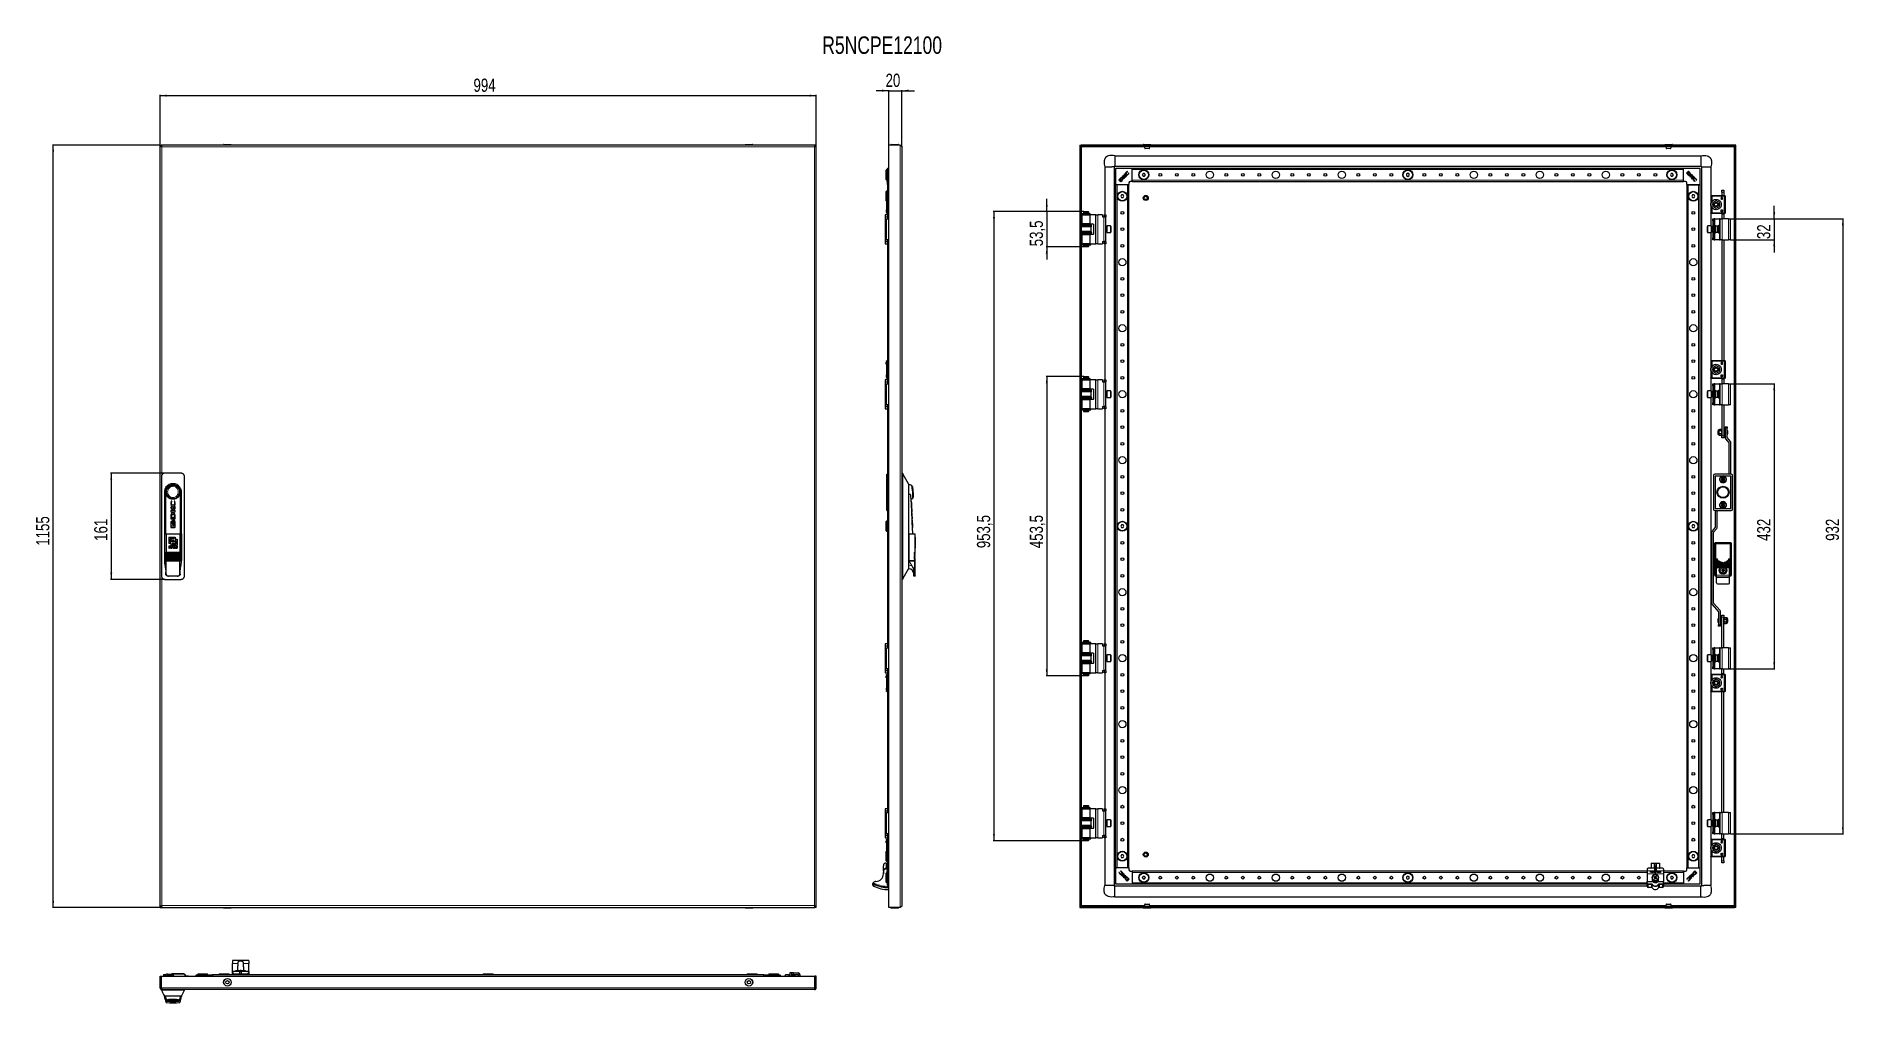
# Model space of a CAD drawing. Header units: millimetres. Extents: x -794 to 1944, y -422 to 1043.
import ezdxf

# ---------------------------------------------------------------- set-up
doc = ezdxf.new("R2010")
doc.units = ezdxf.units.MM
doc.layers.add('FORMAT', color=7, linetype='Continuous')
doc.styles.add('SLDTEXTSTYLE0', font='TXT', dxfattribs={"width": 0.75})
doc.dimstyles.new('SLDDIMSTYLE0', dxfattribs={"dimtxt": 20, "dimasz": 10, "dimexe": 0, "dimexo": 0.0625, "dimgap": 5, "dimtad": 2, "dimdec": 1, "dimrnd": 1e-09, "dimzin": 12, "dimdsep": 46, "dimtxsty": 'SLDTEXTSTYLE0', "dimsah": 1, "dimcen": 0.09, "dimadec": 0, "dimazin": 3, "dimtfac": 1, "dimtofl": 0, "dimtmove": 0, "dimatfit": 3, "dimfxl": 0, "dimfrac": 2, "dimtolj": 1, "dimtzin": 12, "dimarcsym": 0})
doc.dimstyles.new('SLDDIMSTYLE1', dxfattribs={"dimtxt": 20, "dimasz": 10, "dimexe": 0, "dimexo": 0.0625, "dimgap": 5, "dimtad": 2, "dimdec": 1, "dimrnd": 1e-09, "dimzin": 12, "dimdsep": 46, "dimtxsty": 'SLDTEXTSTYLE0', "dimsah": 1, "dimcen": 0.09, "dimadec": 0, "dimazin": 3, "dimtfac": 1, "dimtmove": 0, "dimatfit": 0, "dimfxl": 0, "dimfrac": 2, "dimtolj": 1, "dimtzin": 12, "dimarcsym": 0})

msp = doc.modelspace()

# ---------------------------------------------------------------- texts
at = {"layer": 'FORMAT', "insert": (396.57, 1042.76), "char_height": 26.4583, "attachment_point": 1, "style": 'SLDTEXTSTYLE0'}
msp.add_mtext('R5NCPE12100', dxfattribs=at)

# ---------------------------------------------------------------- blocks, each defined once
blk = doc.blocks.new('_D')
at = {"layer": 'FORMAT'}
for p, q in [((-606.6, 878), (-606.6, 954)), ((-606.6, 953), (387.4, 953)), ((387.4, 878), (387.4, 954))]:
    blk.add_line(p, q, dxfattribs=at)
for points in [[(-606.6, 953), (-596.6, 951.5), (-596.6, 954.6)], [(387.4, 953), (377.4, 954.6), (377.4, 951.5)]]:
    blk.add_solid(points, dxfattribs=at)
at = {"layer": 'FORMAT', "insert": (-131.8, 978.8), "char_height": 20, "attachment_point": 1, "style": 'SLDTEXTSTYLE0'}
blk.add_mtext('994', dxfattribs=at)
blk = doc.blocks.new('_D_1')
at = {"layer": 'FORMAT'}
for p, q in [((-606.6, 878), (-769.6, 878)), ((-768.6, -277), (-768.6, 878)), ((-606.6, -277), (-769.6, -277))]:
    blk.add_line(p, q, dxfattribs=at)
for points in [[(-768.6, 878), (-770.1, 868), (-767.1, 868)], [(-768.6, -277), (-767.1, -267), (-770.1, -267)]]:
    blk.add_solid(points, dxfattribs=at)
at = {"layer": 'FORMAT', "insert": (-794.4, 271), "char_height": 20, "attachment_point": 1, "rotation": 90, "style": 'SLDTEXTSTYLE0'}
blk.add_mtext('1155', dxfattribs=at)
blk = doc.blocks.new('_D_2')
at = {"layer": 'FORMAT'}
for p, q in [((-599.1, 381), (-681.6, 381)), ((-680.6, 381), (-680.6, 220)), ((-599.1, 220), (-681.6, 220))]:
    blk.add_line(p, q, dxfattribs=at)
for points in [[(-680.6, 381), (-682.1, 371), (-679.1, 371)], [(-680.6, 220), (-679.1, 230), (-682.1, 230)]]:
    blk.add_solid(points, dxfattribs=at)
at = {"layer": 'FORMAT', "insert": (-706.4, 278.4), "char_height": 20, "attachment_point": 1, "rotation": 90, "style": 'SLDTEXTSTYLE0'}
blk.add_mtext('161', dxfattribs=at)
blk = doc.blocks.new('_D_3')
at = {"layer": 'FORMAT'}
for p, q in [((497.3, 960.5), (478, 960.5)), ((497.3, 878), (497.3, 961.5)), ((497.3, 960.5), (517.3, 960.5)), ((517.3, 875.4), (517.3, 961.5)), ((517.3, 960.5), (536.5, 960.5))]:
    blk.add_line(p, q, dxfattribs=at)
for points in [[(497.3, 960.5), (487.3, 962.1), (487.3, 959)], [(517.3, 960.5), (527.3, 959), (527.3, 962.1)]]:
    blk.add_solid(points, dxfattribs=at)
at = {"layer": 'FORMAT', "insert": (492.5, 986.3), "char_height": 20, "attachment_point": 1, "style": 'SLDTEXTSTYLE0'}
blk.add_mtext('20', dxfattribs=at)
blk = doc.blocks.new('_D_4')
at = {"layer": 'FORMAT'}
for p, q in [((736.7, 777.3), (736.7, 796.5)), ((792.8, 777.3), (735.7, 777.3)), ((736.7, 777.3), (736.7, 723.8)), ((792.8, 723.8), (735.7, 723.8)), ((736.7, 723.8), (736.7, 704.5))]:
    blk.add_line(p, q, dxfattribs=at)
for points in [[(736.7, 777.3), (738.2, 787.3), (735.2, 787.3)], [(736.7, 723.8), (735.2, 713.8), (738.2, 713.8)]]:
    blk.add_solid(points, dxfattribs=at)
at = {"layer": 'FORMAT', "insert": (710.9, 724.7), "char_height": 20, "attachment_point": 1, "rotation": 90, "style": 'SLDTEXTSTYLE0'}
blk.add_mtext('53,5', dxfattribs=at)
blk = doc.blocks.new('_D_5')
at = {"layer": 'FORMAT'}
for p, q in [((1772.7, 766.5), (1943.7, 766.5)), ((1942.7, 766.5), (1942.7, -165.5)), ((1772.7, -165.5), (1943.7, -165.5))]:
    blk.add_line(p, q, dxfattribs=at)
for points in [[(1942.7, 766.5), (1941.2, 756.5), (1944.3, 756.5)], [(1942.7, -165.5), (1944.3, -155.5), (1941.2, -155.5)]]:
    blk.add_solid(points, dxfattribs=at)
at = {"layer": 'FORMAT', "insert": (1916.9, 278.4), "char_height": 20, "attachment_point": 1, "rotation": 90, "style": 'SLDTEXTSTYLE0'}
blk.add_mtext('932', dxfattribs=at)
blk = doc.blocks.new('_D_6')
at = {"layer": 'FORMAT'}
for p, q in [((1838.7, 766.5), (1838.7, 785.8)), ((1772.7, 766.5), (1839.7, 766.5)), ((1838.7, 766.5), (1838.7, 734.5)), ((1772.7, 734.5), (1839.7, 734.5)), ((1838.7, 734.5), (1838.7, 715.3))]:
    blk.add_line(p, q, dxfattribs=at)
for points in [[(1838.7, 766.5), (1840.3, 776.5), (1837.2, 776.5)], [(1838.7, 734.5), (1837.2, 724.5), (1840.3, 724.5)]]:
    blk.add_solid(points, dxfattribs=at)
at = {"layer": 'FORMAT', "insert": (1812.9, 735.7), "char_height": 20, "attachment_point": 1, "rotation": 90, "style": 'SLDTEXTSTYLE0'}
blk.add_mtext('32', dxfattribs=at)
blk = doc.blocks.new('_D_7')
at = {"layer": 'FORMAT'}
for p, q in [((792.8, 777.3), (655.7, 777.3)), ((656.7, 777.3), (656.7, -176.2)), ((792.8, -176.2), (655.7, -176.2))]:
    blk.add_line(p, q, dxfattribs=at)
for points in [[(656.7, 777.3), (655.2, 767.3), (658.2, 767.3)], [(656.7, -176.2), (658.2, -166.2), (655.2, -166.2)]]:
    blk.add_solid(points, dxfattribs=at)
at = {"layer": 'FORMAT', "insert": (630.9, 267.3), "char_height": 20, "attachment_point": 1, "rotation": 90, "style": 'SLDTEXTSTYLE0'}
blk.add_mtext('953,5', dxfattribs=at)
blk = doc.blocks.new('_D_8')
at = {"layer": 'FORMAT'}
for p, q in [((1769.7, 516.5), (1839.7, 516.5)), ((1838.7, 516.5), (1838.7, 84.5)), ((1769.7, 84.5), (1839.7, 84.5))]:
    blk.add_line(p, q, dxfattribs=at)
for points in [[(1838.7, 516.5), (1837.2, 506.5), (1840.3, 506.5)], [(1838.7, 84.5), (1840.3, 94.5), (1837.2, 94.5)]]:
    blk.add_solid(points, dxfattribs=at)
at = {"layer": 'FORMAT', "insert": (1812.9, 278.4), "char_height": 20, "attachment_point": 1, "rotation": 90, "style": 'SLDTEXTSTYLE0'}
blk.add_mtext('432', dxfattribs=at)
blk = doc.blocks.new('_D_9')
at = {"layer": 'FORMAT'}
for p, q in [((792.8, 527.3), (735.7, 527.3)), ((736.7, 527.3), (736.7, 73.8)), ((792.8, 73.8), (735.7, 73.8))]:
    blk.add_line(p, q, dxfattribs=at)
for points in [[(736.7, 527.3), (735.2, 517.3), (738.2, 517.3)], [(736.7, 73.8), (738.2, 83.8), (735.2, 83.8)]]:
    blk.add_solid(points, dxfattribs=at)
at = {"layer": 'FORMAT', "insert": (710.9, 267.3), "char_height": 20, "attachment_point": 1, "rotation": 90, "style": 'SLDTEXTSTYLE0'}
blk.add_mtext('453,5', dxfattribs=at)

# ---------------------------------------------------------------- dimensions: what is measured, and where the dimension line sits
at = {"layer": 'FORMAT'}
for base, p1, p2, dimstyle, picture, middle in [((517.27, 960.53), (497.27, 878.03), (517.27, 875.43), 'SLDDIMSTYLE1', '_D_3', (507.27, 960.53)), ((387.41, 953.03), (-606.59, 878.03), (387.41, 878.03), 'SLDDIMSTYLE0', '_D', (-109.59, 953.03))]:
    dim = msp.add_linear_dim(base=base, p1=p1, p2=p2, dimstyle=dimstyle, dxfattribs=at)
    dim.commit()
    dim.dimension.update_dxf_attribs({"geometry": picture, "text_midpoint": middle, "dimtype": 160})
for base, p1, p2, dimstyle, picture, middle in [((-768.6, 878.03), (-606.59, -276.97), (-606.59, 878.03), 'SLDDIMSTYLE0', '_D_1', (-768.6, 300.53)), ((736.71, 723.78), (792.79, 777.28), (792.79, 723.78), 'SLDDIMSTYLE1', '_D_4', (736.71, 750.53)), ((656.71, -176.22), (792.79, 777.28), (792.79, -176.22), 'SLDDIMSTYLE0', '_D_7', (656.71, 300.53)), ((1838.72, 734.53), (1772.72, 766.53), (1772.72, 734.53), 'SLDDIMSTYLE1', '_D_6', (1838.72, 750.53)), ((1942.72, -165.47), (1772.72, 766.53), (1772.72, -165.47), 'SLDDIMSTYLE0', '_D_5', (1942.72, 300.53)), ((736.71, 73.78), (792.79, 527.28), (792.79, 73.78), 'SLDDIMSTYLE0', '_D_9', (736.71, 300.53)), ((1838.72, 84.53), (1769.72, 516.53), (1769.72, 84.53), 'SLDDIMSTYLE0', '_D_8', (1838.72, 300.53)), ((-680.6, 220.03), (-599.09, 381.03), (-599.09, 220.03), 'SLDDIMSTYLE0', '_D_2', (-680.6, 300.53))]:
    dim = msp.add_linear_dim(base=base, p1=p1, p2=p2, angle=90, dimstyle=dimstyle, dxfattribs=at)
    dim.commit()
    dim.dimension.update_dxf_attribs({"geometry": picture, "text_midpoint": middle, "dimtype": 160})

# ---------------------------------------------------------------- linework, layer by layer
at = {"color": 7, "linetype": 'Continuous', "lineweight": 25}
for p, q in [((-606.59, -276.97), (-606.59, 878.03)), ((-606.59, 878.03), (-604.59, 878.03)), ((385.11, 878.03), (-604.29, 878.03)), ((-604.29, 876.29), (-604.29, 878.03)), ((-510.34, 878.78), (-510.34, 878.03)), ((-510.09, 879.03), (-499.09, 879.03)), ((-498.84, 878.03), (-498.84, 878.78)), ((279.66, 878.78), (279.66, 878.03)), ((279.91, 879.03), (282.4, 879.03)), ((282.4, 879.03), (290.91, 879.03)), ((291.16, 878.03), (291.16, 878.78)), ((385.11, 878.03), (385.11, 876.31)), ((387.41, 878.03), (385.41, 878.03)), ((387.41, -276.97), (387.41, 878.03)), ((497.27, -276.97), (497.27, 878.03)), ((514.67, 878.03), (497.27, 878.03)), ((500.52, 878.78), (500.52, 878.03)), ((500.77, 879.03), (501.67, 879.03)), ((501.67, 879.03), (511.77, 879.03)), ((512.02, 878.03), (512.02, 878.78)), ((786.72, 878.03), (786.72, -276.97)), ((786.72, 878.03), (788.72, 878.03)), ((788.72, 878.03), (788.72, -276.97)), ((789.02, 876.03), (789.02, 878.03)), ((1778.42, 878.03), (789.02, 878.03)), ((882.97, 878.78), (882.97, 878.03)), ((883.22, 879.03), (894.22, 879.03)), ((894.47, 878.03), (894.47, 878.78)), ((1672.97, 878.78), (1672.97, 878.03)), ((1673.22, 879.03), (1681.72, 879.03)), ((1681.72, 879.03), (1684.22, 879.03)), ((1684.47, 878.03), (1684.47, 878.78)), ((1778.42, 876.03), (1778.42, 878.03)), ((1778.72, -276.97), (1778.72, 878.03)), ((1780.72, 878.03), (1778.72, 878.03)), ((1780.72, -276.97), (1780.72, 878.03)), ((517.27, 875.43), (517.27, 378.02)), ((1778.42, 876.03), (789.02, 876.03)), ((789.32, 875.43), (789.12, 876.03)), ((839.72, 862.03), (839.72, 846.19)), ((839.72, 862.03), (1727.72, 862.03)), ((1778.33, 876.03), (1778.12, 875.43)), ((493.77, 840.53), (493.27, 840.03)), ((493.27, 833.03), (493.27, 840.03)), ((493.27, 826.03), (493.27, 833.03)), ((493.27, 826.03), (493.77, 825.53)), ((495.27, 840.53), (493.77, 840.53)), ((493.77, 840.53), (493.77, 833.03)), ((493.77, 833.03), (493.77, 825.53)), ((493.77, 825.53), (495.07, 825.53)), ((495.05, 831.96), (495.07, 831.96)), ((495.27, 828.74), (495.05, 828.74)), ((495.07, 838.38), (495.27, 838.38)), ((495.07, 836.39), (495.07, 838.38)), ((495.07, 836.39), (495.27, 836.39)), ((495.07, 834.42), (495.07, 836.39)), ((495.07, 834.42), (495.27, 834.42)), ((495.07, 833.38), (495.27, 833.38)), ((495.07, 832.33), (495.07, 833.38)), ((495.07, 832.33), (495.27, 832.33)), ((495.07, 830.94), (495.07, 832.33)), ((495.07, 830.94), (495.27, 830.94)), ((495.07, 830.45), (495.07, 830.94)), ((495.07, 830.45), (495.27, 830.45)), ((495.07, 829.65), (495.07, 830.45)), ((495.07, 829.65), (495.27, 829.65)), ((495.07, 828.87), (495.07, 829.65)), ((495.07, 825.42), (495.27, 825.42)), ((495.07, 825.09), (495.07, 825.42)), ((495.07, 825.09), (495.27, 825.09)), ((495.07, 824.41), (495.07, 825.07)), ((495.07, 824.41), (495.27, 824.41)), ((495.07, 823.38), (495.27, 823.38)), ((495.07, 823.28), (495.07, 823.38)), ((495.07, 823.28), (495.27, 823.28)), ((495.07, 823.03), (495.07, 823.28)), ((495.07, 823.03), (495.27, 823.03)), ((495.07, 822.67), (495.07, 823.03)), ((495.07, 822.67), (495.27, 822.67)), ((495.27, 818.33), (495.27, 842.73)), ((495.57, 843.03), (497.27, 843.03)), ((824.72, 845.03), (825.69, 845.03)), ((824.72, 845.03), (824.72, 772.53)), ((825.69, 845.03), (828.15, 845.03)), ((828.15, 845.03), (831.72, 845.03)), ((831.72, 845.03), (835.28, 845.03)), ((838.72, 845.03), (838.72, -243.97)), ((839.72, 846.03), (1727.72, 846.03)), ((841.22, 818.33), (841.22, 842.73)), ((841.52, 843.03), (865.92, 843.03)), ((847.85, 827.62), (845.86, 825.63)), ((845.86, 825.63), (848.82, 822.67)), ((848.11, 827.08), (847.39, 826.33)), ((847.39, 826.33), (849.57, 824.15)), ((848.82, 822.67), (850.71, 824.56)), ((849.57, 824.15), (850.23, 824.83)), ((850.71, 824.56), (850.73, 824.58)), ((851.91, 831.68), (850.87, 830.64)), ((850.87, 830.64), (853.83, 827.68)), ((853.3, 830.29), (851.91, 831.68)), ((853.79, 833.56), (853.3, 830.29)), ((853.64, 829.98), (856.3, 830.15)), ((854.88, 828.73), (853.64, 829.98)), ((854.59, 834.36), (853.79, 833.56)), ((853.83, 827.68), (854.88, 828.73)), ((854.11, 831.26), (854.59, 834.36)), ((857.59, 831.44), (854.11, 831.26)), ((856.3, 830.15), (857.59, 831.44)), ((859.15, 837.48), (858.82, 838.17)), ((859.02, 837.34), (859.15, 837.48)), ((860.97, 835.91), (860.86, 835.8)), ((861.21, 835.4), (860.97, 835.91)), ((865.92, 823.03), (863.22, 823.03)), ((866.22, 842.73), (866.22, 843.03)), ((866.22, 843.03), (1701.22, 843.03)), ((866.22, 842.73), (866.22, 842.08)), ((866.22, 841.03), (866.22, 842.08)), ((866.22, 825.03), (866.22, 841.03)), ((866.22, 823.97), (866.22, 825.03)), ((866.22, 823.97), (866.22, 823.33)), ((866.22, 823.03), (866.22, 823.33)), ((866.22, 823.03), (1701.22, 823.03)), ((882.56, 835.03), (881.41, 833.03)), ((881.41, 833.03), (882.56, 831.03)), ((884.87, 835.03), (882.56, 835.03)), ((882.56, 831.03), (884.87, 831.03)), ((886.03, 833.03), (884.87, 835.03)), ((884.87, 831.03), (886.03, 833.03)), ((1283.72, 835.34), (1281.72, 834.18)), ((1281.72, 834.18), (1281.72, 831.87)), ((1281.72, 831.87), (1283.72, 830.72)), ((1285.72, 834.18), (1283.72, 835.34)), ((1283.72, 830.72), (1285.72, 831.87)), ((1285.72, 831.87), (1285.72, 834.18)), ((1682.56, 835.03), (1681.41, 833.03)), ((1681.41, 833.03), (1682.56, 831.03)), ((1684.87, 835.03), (1682.56, 835.03)), ((1682.56, 831.03), (1684.87, 831.03)), ((1686.03, 833.03), (1684.87, 835.03)), ((1684.87, 831.03), (1686.03, 833.03)), ((1701.22, 842.73), (1701.22, 843.03)), ((1701.22, 842.08), (1701.22, 842.73)), ((1701.22, 841.03), (1701.22, 842.08)), ((1701.22, 825.03), (1701.22, 841.03)), ((1701.22, 823.97), (1701.22, 825.03)), ((1701.22, 823.33), (1701.22, 823.97)), ((1701.22, 823.03), (1701.22, 823.33)), ((1701.52, 843.03), (1725.92, 843.03)), ((1704.22, 823.03), (1701.52, 823.03)), ((1708.82, 838.38), (1705.86, 835.42)), ((1705.86, 835.42), (1707.75, 833.53)), ((1709.52, 836.86), (1707.34, 834.67)), ((1707.34, 834.67), (1708.02, 834.02)), ((1707.75, 833.53), (1707.77, 833.51)), ((1710.81, 836.39), (1708.82, 838.38)), ((1710.27, 836.13), (1709.52, 836.86)), ((1713.83, 833.38), (1710.87, 830.42)), ((1710.87, 830.42), (1711.92, 829.36)), ((1711.92, 829.36), (1713.17, 830.6)), ((1713.17, 830.6), (1713.34, 827.94)), ((1713.34, 827.94), (1714.63, 826.65)), ((1713.48, 830.94), (1714.87, 832.33)), ((1716.75, 830.45), (1713.48, 830.94)), ((1714.87, 832.33), (1713.83, 833.38)), ((1714.45, 830.13), (1717.55, 829.65)), ((1714.63, 826.65), (1714.45, 830.13)), ((1717.55, 829.65), (1716.75, 830.45)), ((1718.59, 823.03), (1719.1, 823.28)), ((1719.1, 823.28), (1718.99, 823.38)), ((1720.53, 825.23), (1720.67, 825.09)), ((1720.67, 825.09), (1721.36, 825.42)), ((1726.22, 842.73), (1726.22, 818.33)), ((1728.72, 845.03), (1728.72, -243.97)), ((1742.72, 845.03), (1742.72, 800.7)), ((493.77, 808.03), (493.27, 807.53)), ((493.27, 793.53), (493.27, 807.53)), ((493.67, 800.53), (493.67, 775.53)), ((495.27, 808.03), (493.77, 808.03)), ((493.77, 808.03), (493.77, 800.85)), ((495.27, 818.03), (495.27, 801.03)), ((495.27, 818.03), (495.57, 818.03)), ((496.22, 818.03), (495.57, 818.03)), ((497.16, 801.03), (495.67, 801.03)), ((496.22, 818.03), (497.27, 818.03)), ((841.22, -216.97), (841.22, 818.03)), ((841.52, 818.03), (841.22, 818.03)), ((842.16, 818.03), (841.52, 818.03)), ((843.22, 818.03), (842.16, 818.03)), ((859.22, 818.03), (843.22, 818.03)), ((850.06, 802.53), (848.91, 800.53)), ((848.91, 800.53), (850.06, 798.53)), ((852.37, 802.53), (850.06, 802.53)), ((850.06, 798.53), (852.37, 798.53)), ((853.53, 800.53), (852.37, 802.53)), ((852.37, 798.53), (853.53, 800.53)), ((860.27, 818.03), (859.22, 818.03)), ((860.92, 818.03), (860.27, 818.03)), ((861.22, 818.03), (860.92, 818.03)), ((861.22, 821.03), (861.22, 818.33)), ((861.22, -216.97), (861.22, 818.03)), ((1706.22, 818.33), (1706.22, 821.03)), ((1706.22, 818.03), (1706.22, -216.97)), ((1706.22, 818.03), (1706.52, 818.03)), ((1707.16, 818.03), (1706.52, 818.03)), ((1707.16, 818.03), (1708.22, 818.03)), ((1708.22, 818.03), (1724.22, 818.03)), ((1715.06, 802.53), (1713.91, 800.53)), ((1713.91, 800.53), (1715.06, 798.53)), ((1717.37, 802.53), (1715.06, 802.53)), ((1715.06, 798.53), (1717.37, 798.53)), ((1718.53, 800.53), (1717.37, 802.53)), ((1717.37, 798.53), (1718.53, 800.53)), ((1724.22, 818.03), (1725.27, 818.03)), ((1725.92, 818.03), (1725.27, 818.03)), ((1725.92, 818.03), (1726.22, 818.03)), ((1726.22, 818.03), (1726.22, -216.97)), ((1742.72, 800.53), (1742.72, 775.53)), ((1762.72, 801.03), (1744.72, 801.03)), ((1758.16, 797.98), (1758.16, 796.12)), ((1758.62, 796.12), (1758.62, 796.4)), ((1758.69, 797.73), (1758.69, 797.95)), ((1759.07, 797.73), (1758.69, 797.73)), ((1758.69, 797.38), (1759.12, 797.38)), ((1758.69, 796.79), (1758.69, 797.38)), ((1759.42, 809.73), (1762.42, 809.73)), ((1759.42, 806.73), (1759.42, 809.73)), ((1759.42, 806.73), (1759.42, 801.03)), ((1762.42, 809.73), (1762.42, 806.73)), ((1762.42, 806.73), (1762.42, 801.03)), ((1763.32, 801.03), (1763.07, 801.03)), ((1764.72, 775.53), (1764.72, 800.53)), ((491.72, 772.03), (491.72, 770.03)), ((495.27, 772.53), (492.22, 772.53)), ((492.22, 769.53), (495.27, 769.53)), ((492.22, 769.53), (492.22, 769.23)), ((492.22, 731.83), (492.22, 769.23)), ((492.22, 769.23), (495.22, 769.23)), ((493.27, 793.53), (493.77, 793.03)), ((494.72, 769.53), (494.72, 769.23)), ((495.22, 769.23), (495.27, 769.23)), ((495.27, 775.03), (495.27, 766.53)), ((495.67, 775.03), (497.27, 775.03)), ((789.07, 774.23), (789.07, 773.33)), ((789.07, 774.23), (801.95, 774.23)), ((789.07, 773.33), (801.95, 773.33)), ((789.77, 772.53), (789.77, 758.53)), ((789.77, 772.53), (802.67, 772.53)), ((792.79, 777.28), (792.22, 776.28)), ((792.22, 776.28), (792.22, 774.28)), ((800.22, 776.28), (792.22, 776.28)), ((796.97, 774.28), (792.22, 774.28)), ((792.22, 773.28), (792.22, 772.53)), ((796.97, 773.28), (792.22, 773.28)), ((792.72, 774.28), (792.72, 774.23)), ((792.72, 773.33), (792.72, 773.28)), ((792.79, 777.28), (799.64, 777.28)), ((800.22, 774.28), (796.97, 774.28)), ((800.22, 773.28), (796.97, 773.28)), ((800.22, 776.28), (799.64, 777.28)), ((799.72, 774.23), (799.72, 774.28)), ((799.72, 773.28), (799.72, 773.33)), ((800.22, 774.28), (800.22, 776.28)), ((800.22, 772.53), (800.22, 773.28)), ((801.95, 774.23), (802.04, 774.23)), ((801.95, 773.33), (802.04, 773.33)), ((802.04, 773.33), (802.04, 774.23)), ((802.04, 774.23), (802.25, 774.23)), ((802.04, 773.33), (802.25, 773.33)), ((802.25, 773.33), (802.25, 774.23)), ((802.67, 758.53), (802.67, 772.53)), ((810.77, 772.53), (802.67, 772.53)), ((811.27, 772.53), (810.77, 772.53)), ((811.27, 728.53), (811.27, 772.53)), ((811.27, 772.53), (814.27, 772.53)), ((821.27, 772.53), (814.27, 772.53)), ((821.27, 772.53), (821.27, 769.23)), ((821.27, 769.23), (823.27, 769.23)), ((823.27, 769.23), (826.27, 769.23)), ((823.77, 772.53), (826.27, 772.53)), ((823.77, 772.03), (823.77, 772.53)), ((823.77, 772.03), (823.77, 770.03)), ((823.77, 769.53), (823.77, 770.03)), ((826.27, 769.53), (823.77, 769.53)), ((823.77, 769.53), (823.77, 769.23)), ((826.27, 772.53), (826.27, 772.03)), ((826.27, 772.03), (826.27, 770.03)), ((826.27, 770.03), (826.27, 769.53)), ((826.27, 769.23), (826.27, 769.53)), ((826.27, 731.83), (826.27, 769.23)), ((1742.72, 775.35), (1742.72, 755.53)), ((1745.05, 782.64), (1743.54, 784.9)), ((1743.55, 791.15), (1745.05, 793.41)), ((1744.72, 775.03), (1762.72, 775.03)), ((1750.72, 793.74), (1745.77, 790.88)), ((1745.77, 790.88), (1745.77, 789.03)), ((1745.77, 787.03), (1745.77, 789.03)), ((1745.77, 789.03), (1747.73, 789.03)), ((1745.77, 787.03), (1745.77, 785.17)), ((1745.77, 787.03), (1747.73, 787.03)), ((1745.77, 785.17), (1750.72, 782.31)), ((1748.42, 789.03), (1747.73, 789.03)), ((1747.73, 787.03), (1748.42, 787.03)), ((1755.67, 790.88), (1750.72, 793.74)), ((1750.72, 782.31), (1755.67, 785.17)), ((1753.7, 789.03), (1753.01, 789.03)), ((1753.01, 787.03), (1753.7, 787.03)), ((1753.7, 789.03), (1755.67, 789.03)), ((1753.7, 787.03), (1755.67, 787.03)), ((1755.67, 789.03), (1755.67, 790.88)), ((1755.67, 789.03), (1755.67, 787.03)), ((1755.67, 785.17), (1755.67, 787.03)), ((1758.16, 778.07), (1758.16, 779.93)), ((1758.62, 779.93), (1758.62, 779.65)), ((1758.69, 778.67), (1758.69, 779.26)), ((1759.12, 778.67), (1758.69, 778.67)), ((1759.07, 778.32), (1758.69, 778.32)), ((1758.69, 778.32), (1758.69, 778.1)), ((1759.42, 775.1), (1759.42, 773.23)), ((1759.42, 773.23), (1759.42, 766.53)), ((1762.42, 775.1), (1762.42, 773.23)), ((1762.42, 773.23), (1762.42, 766.53)), ((1763.07, 775.03), (1763.32, 775.03)), ((493.77, 734.53), (493.77, 766.53)), ((493.77, 766.53), (496.77, 766.53)), ((497.27, 766.53), (496.77, 766.53)), ((788.72, 757.53), (803.72, 757.53)), ((803.72, 756.93), (788.72, 756.93)), ((803.72, 754.13), (788.72, 754.13)), ((803.72, 746.93), (788.72, 746.93)), ((803.72, 744.13), (788.72, 744.13)), ((788.72, 743.53), (803.72, 743.53)), ((802.67, 758.53), (789.77, 758.53)), ((789.77, 742.53), (789.77, 728.53)), ((789.77, 742.53), (802.67, 742.53)), ((792.22, 758.53), (792.22, 757.53)), ((792.22, 743.53), (792.22, 742.53)), ((800.22, 757.53), (800.22, 758.53)), ((800.22, 742.53), (800.22, 743.53)), ((802.67, 758.53), (806.77, 758.53)), ((802.67, 728.53), (802.67, 742.53)), ((806.77, 742.53), (802.67, 742.53)), ((803.72, 756.93), (803.72, 757.53)), ((804.42, 756.24), (803.72, 756.93)), ((803.72, 754.13), (804.42, 754.81)), ((803.72, 746.93), (803.72, 754.13)), ((804.42, 746.24), (803.72, 746.93)), ((803.72, 744.13), (804.42, 744.81)), ((803.72, 743.53), (803.72, 744.13)), ((807.27, 758.03), (807.27, 743.03)), ((827.52, 753.53), (826.27, 753.53)), ((826.27, 747.53), (827.52, 747.53)), ((833.17, 755.53), (827.77, 755.53)), ((827.77, 755.53), (827.77, 745.53)), ((827.77, 745.53), (833.17, 745.53)), ((833.77, 754.93), (833.77, 746.13)), ((1737.72, 748.27), (1737.72, 754.93)), ((1737.72, 746.13), (1737.72, 748.27)), ((1743.72, 755.53), (1738.32, 755.53)), ((1738.32, 745.53), (1743.72, 745.53)), ((1742.72, 745.53), (1742.72, 550.7)), ((1743.72, 747.97), (1743.72, 755.53)), ((1743.72, 745.53), (1743.72, 747.97)), ((1745.22, 753.53), (1743.97, 753.53)), ((1743.97, 747.53), (1745.22, 747.53)), ((1745.72, 755.53), (1745.22, 755.53)), ((1745.22, 755.53), (1745.22, 754.31)), ((1745.22, 754.31), (1745.22, 745.53)), ((1745.22, 745.53), (1745.72, 745.53)), ((1745.72, 766.53), (1747.72, 766.53)), ((1745.72, 765.53), (1745.72, 766.53)), ((1745.72, 764.53), (1745.72, 765.53)), ((1745.72, 763.53), (1745.72, 764.53)), ((1747.72, 763.53), (1745.72, 763.53)), ((1745.72, 763.53), (1745.72, 763.03)), ((1747.72, 763.03), (1745.72, 763.03)), ((1745.72, 763.03), (1745.72, 738.03)), ((1747.72, 766.53), (1747.72, 765.53)), ((1748.72, 766.53), (1747.72, 766.53)), ((1747.72, 764.53), (1747.72, 765.53)), ((1747.72, 764.53), (1747.72, 763.53)), ((1747.72, 763.53), (1747.72, 763.03)), ((1747.72, 763.03), (1747.72, 738.03)), ((1747.72, 756.53), (1748.72, 756.53)), ((1748.72, 744.53), (1747.72, 744.53)), ((1748.72, 766.53), (1755.72, 766.53)), ((1749.42, 756.53), (1748.72, 756.53)), ((1748.72, 744.53), (1749.42, 744.53)), ((1749.42, 756.53), (1749.42, 756.08)), ((1749.42, 744.98), (1749.42, 744.53)), ((1753.35, 755.03), (1750.22, 755.03)), ((1750.22, 746.03), (1750.22, 755.03)), ((1750.22, 746.03), (1753.35, 746.03)), ((1754.22, 754.53), (1753.35, 755.03)), ((1753.35, 746.03), (1753.35, 755.03)), ((1753.35, 746.03), (1754.22, 746.53)), ((1754.22, 746.53), (1754.22, 754.53)), ((1755.02, 744.53), (1755.02, 756.53)), ((1755.72, 756.53), (1755.02, 756.53)), ((1755.02, 744.53), (1755.72, 744.53)), ((1756.72, 766.53), (1755.72, 766.53)), ((1755.72, 756.53), (1756.72, 756.53)), ((1756.72, 744.53), (1755.72, 744.53)), ((1756.72, 766.53), (1759.72, 766.53)), ((1756.72, 734.53), (1756.72, 766.53)), ((1769.72, 766.53), (1759.72, 766.53)), ((1769.72, 766.53), (1772.72, 766.53)), ((1772.72, 734.53), (1772.72, 766.53)), ((491.72, 731.03), (491.72, 729.03)), ((495.22, 731.83), (492.22, 731.83)), ((492.22, 731.83), (492.22, 731.53)), ((495.27, 731.53), (492.22, 731.53)), ((492.22, 728.53), (495.27, 728.53)), ((496.77, 734.53), (493.77, 734.53)), ((494.72, 731.83), (494.72, 731.53)), ((495.27, 731.83), (495.22, 731.83)), ((495.27, 734.53), (495.27, 551.03)), ((496.77, 734.53), (497.27, 734.53)), ((789.07, 727.73), (789.07, 726.83)), ((789.07, 727.73), (803.37, 727.73)), ((789.07, 726.83), (803.37, 726.83)), ((802.67, 728.53), (789.77, 728.53)), ((792.22, 728.53), (792.22, 727.78)), ((796.97, 727.78), (792.22, 727.78)), ((792.22, 726.78), (792.22, 724.78)), ((796.97, 726.78), (792.22, 726.78)), ((792.22, 724.78), (792.79, 723.78)), ((792.22, 724.78), (796.97, 724.78)), ((792.72, 727.78), (792.72, 727.73)), ((792.72, 726.83), (792.72, 726.78)), ((796.86, 723.78), (792.79, 723.78)), ((799.64, 723.78), (796.86, 723.78)), ((800.22, 727.78), (796.97, 727.78)), ((800.22, 726.78), (796.97, 726.78)), ((796.97, 724.78), (800.22, 724.78)), ((799.64, 723.78), (800.22, 724.78)), ((799.72, 727.73), (799.72, 727.78)), ((799.72, 726.78), (799.72, 726.83)), ((800.22, 727.78), (800.22, 728.53)), ((800.22, 724.78), (800.22, 726.78)), ((802.67, 728.53), (810.77, 728.53)), ((803.37, 726.83), (803.37, 727.73)), ((810.77, 728.53), (811.27, 728.53)), ((814.27, 728.53), (811.27, 728.53)), ((814.27, 728.53), (821.27, 728.53)), ((821.27, 731.83), (823.27, 731.83)), ((821.27, 731.83), (821.27, 728.53)), ((826.27, 731.83), (823.27, 731.83)), ((823.77, 731.83), (823.77, 731.53)), ((823.77, 731.53), (826.27, 731.53)), ((823.77, 731.03), (823.77, 731.53)), ((823.77, 731.03), (823.77, 729.03)), ((823.77, 728.53), (823.77, 729.03)), ((826.27, 728.53), (823.77, 728.53)), ((824.72, 728.53), (824.72, 522.53)), ((826.27, 731.53), (826.27, 731.83)), ((826.27, 731.53), (826.27, 731.03)), ((826.27, 731.03), (826.27, 729.03)), ((826.27, 729.03), (826.27, 728.53)), ((1747.72, 738.03), (1745.72, 738.03)), ((1745.72, 738.03), (1745.72, 737.53)), ((1745.72, 736.53), (1745.72, 737.53)), ((1745.72, 737.53), (1747.72, 737.53)), ((1745.72, 735.53), (1745.72, 736.53)), ((1745.72, 734.53), (1745.72, 735.53)), ((1747.72, 734.53), (1745.72, 734.53)), ((1747.72, 738.03), (1747.72, 737.53)), ((1747.72, 737.53), (1747.72, 736.53)), ((1747.72, 735.53), (1747.72, 736.53)), ((1747.72, 735.53), (1747.72, 734.53)), ((1747.72, 734.53), (1748.72, 734.53)), ((1755.72, 734.53), (1748.72, 734.53)), ((1755.72, 734.53), (1756.72, 734.53)), ((1759.72, 734.53), (1756.72, 734.53)), ((1759.42, 734.53), (1759.42, 551.03)), ((1759.72, 734.53), (1769.72, 734.53)), ((1762.42, 734.53), (1762.42, 551.03)), ((1772.72, 734.53), (1769.72, 734.53)), ((493.67, 550.53), (493.67, 525.53)), ((497.27, 551.03), (495.67, 551.03)), ((1742.72, 550.53), (1742.72, 525.53)), ((1762.72, 551.03), (1744.72, 551.03)), ((1758.16, 547.98), (1758.16, 546.12)), ((1758.69, 547.73), (1758.69, 547.95)), ((1759.07, 547.73), (1758.69, 547.73)), ((1763.32, 551.03), (1763.07, 551.03)), ((1764.72, 525.53), (1764.72, 550.53)), ((491.72, 522.03), (491.72, 520.03)), ((495.27, 522.53), (492.22, 522.53)), ((495.27, 525.03), (495.27, 516.53)), ((495.67, 525.03), (497.27, 525.03)), ((789.07, 524.23), (789.07, 523.33)), ((789.07, 524.23), (801.95, 524.23)), ((789.07, 523.33), (801.95, 523.33)), ((789.77, 522.53), (789.77, 508.53)), ((789.77, 522.53), (802.67, 522.53)), ((792.79, 527.28), (792.22, 526.28)), ((792.22, 526.28), (792.22, 524.28)), ((800.22, 526.28), (792.22, 526.28)), ((796.97, 524.28), (792.22, 524.28)), ((792.22, 523.28), (792.22, 522.53)), ((796.97, 523.28), (792.22, 523.28)), ((792.72, 524.28), (792.72, 524.23)), ((792.72, 523.33), (792.72, 523.28)), ((792.79, 527.28), (799.64, 527.28)), ((800.22, 524.28), (796.97, 524.28)), ((800.22, 523.28), (796.97, 523.28)), ((800.22, 526.28), (799.64, 527.28)), ((799.72, 524.23), (799.72, 524.28)), ((799.72, 523.28), (799.72, 523.33)), ((800.22, 524.28), (800.22, 526.28)), ((800.22, 522.53), (800.22, 523.28)), ((801.95, 524.23), (802.04, 524.23)), ((801.95, 523.33), (802.04, 523.33)), ((802.04, 523.33), (802.04, 524.23)), ((802.04, 524.23), (802.25, 524.23)), ((802.04, 523.33), (802.25, 523.33)), ((802.25, 523.33), (802.25, 524.23)), ((802.67, 508.53), (802.67, 522.53)), ((810.77, 522.53), (802.67, 522.53)), ((811.27, 522.53), (810.77, 522.53)), ((811.27, 522.53), (814.27, 522.53)), ((811.27, 478.53), (811.27, 522.53)), ((821.27, 522.53), (814.27, 522.53)), ((821.27, 522.53), (821.27, 519.23)), ((823.77, 522.53), (826.27, 522.53)), ((823.77, 522.03), (823.77, 522.53)), ((823.77, 522.03), (823.77, 520.03)), ((826.27, 522.53), (826.27, 522.03)), ((826.27, 522.03), (826.27, 520.03)), ((1742.72, 525.35), (1742.72, 505.53)), ((1745.05, 532.64), (1743.54, 534.9)), ((1743.55, 541.15), (1745.05, 543.41)), ((1744.72, 525.03), (1762.72, 525.03)), ((1750.72, 543.74), (1745.77, 540.88)), ((1745.77, 540.88), (1745.77, 539.03)), ((1745.77, 537.03), (1745.77, 539.03)), ((1745.77, 539.03), (1747.73, 539.03)), ((1745.77, 537.03), (1745.77, 535.17)), ((1745.77, 537.03), (1747.73, 537.03)), ((1745.77, 535.17), (1750.72, 532.31)), ((1748.42, 539.03), (1747.73, 539.03)), ((1747.73, 537.03), (1748.42, 537.03)), ((1755.67, 540.88), (1750.72, 543.74)), ((1750.72, 532.31), (1755.67, 535.17)), ((1753.7, 539.03), (1753.01, 539.03)), ((1753.01, 537.03), (1753.7, 537.03)), ((1753.7, 539.03), (1755.67, 539.03)), ((1753.7, 537.03), (1755.67, 537.03)), ((1755.67, 539.03), (1755.67, 540.88)), ((1755.67, 539.03), (1755.67, 537.03)), ((1755.67, 535.17), (1755.67, 537.03)), ((1758.16, 528.07), (1758.16, 529.93)), ((1758.62, 546.12), (1758.62, 546.4)), ((1758.62, 529.93), (1758.62, 529.65)), ((1758.69, 547.38), (1759.12, 547.38)), ((1758.69, 546.79), (1758.69, 547.38)), ((1758.69, 528.67), (1758.69, 529.26)), ((1759.12, 528.67), (1758.69, 528.67)), ((1759.07, 528.32), (1758.69, 528.32)), ((1758.69, 528.32), (1758.69, 528.1)), ((1759.42, 525.1), (1759.42, 523.23)), ((1759.42, 523.23), (1759.42, 516.53)), ((1762.42, 525.1), (1762.42, 523.23)), ((1762.42, 523.23), (1762.42, 516.53)), ((1763.07, 525.03), (1763.32, 525.03)), ((492.22, 519.53), (495.27, 519.53)), ((492.22, 519.53), (492.22, 519.23)), ((492.22, 481.83), (492.22, 519.23)), ((492.22, 519.23), (495.22, 519.23)), ((493.77, 484.53), (493.77, 516.53)), ((493.77, 516.53), (496.77, 516.53)), ((494.72, 519.53), (494.72, 519.23)), ((495.22, 519.23), (495.27, 519.23)), ((497.27, 516.53), (496.77, 516.53)), ((788.72, 507.53), (803.72, 507.53)), ((803.72, 506.93), (788.72, 506.93)), ((803.72, 504.13), (788.72, 504.13)), ((803.72, 496.93), (788.72, 496.93)), ((803.72, 494.13), (788.72, 494.13)), ((788.72, 493.53), (803.72, 493.53)), ((802.67, 508.53), (789.77, 508.53)), ((792.22, 508.53), (792.22, 507.53)), ((792.22, 493.53), (792.22, 492.53)), ((800.22, 507.53), (800.22, 508.53)), ((800.22, 492.53), (800.22, 493.53)), ((802.67, 508.53), (806.77, 508.53)), ((803.72, 506.93), (803.72, 507.53)), ((804.42, 506.24), (803.72, 506.93)), ((803.72, 504.13), (804.42, 504.81)), ((803.72, 496.93), (803.72, 504.13)), ((804.42, 496.24), (803.72, 496.93)), ((803.72, 494.13), (804.42, 494.81)), ((803.72, 493.53), (803.72, 494.13)), ((807.27, 508.03), (807.27, 493.03)), ((821.27, 519.23), (823.27, 519.23)), ((823.27, 519.23), (826.27, 519.23)), ((823.77, 519.53), (823.77, 520.03)), ((826.27, 519.53), (823.77, 519.53)), ((823.77, 519.53), (823.77, 519.23)), ((826.27, 520.03), (826.27, 519.53)), ((826.27, 519.23), (826.27, 519.53)), ((826.27, 481.83), (826.27, 519.23)), ((827.52, 503.53), (826.27, 503.53)), ((826.27, 497.53), (827.52, 497.53)), ((833.17, 505.53), (827.77, 505.53)), ((827.77, 505.53), (827.77, 495.53)), ((827.77, 495.53), (833.17, 495.53)), ((833.77, 504.93), (833.77, 496.13)), ((1737.72, 498.27), (1737.72, 504.93)), ((1737.72, 496.13), (1737.72, 498.27)), ((1743.72, 505.53), (1738.32, 505.53)), ((1738.32, 495.53), (1743.72, 495.53)), ((1742.72, 495.53), (1742.72, 105.53)), ((1743.72, 497.97), (1743.72, 505.53)), ((1743.72, 495.53), (1743.72, 497.97)), ((1745.22, 503.53), (1743.97, 503.53)), ((1743.97, 497.53), (1745.22, 497.53)), ((1745.72, 505.53), (1745.22, 505.53)), ((1745.22, 505.53), (1745.22, 504.31)), ((1745.22, 504.31), (1745.22, 495.53)), ((1745.22, 495.53), (1745.72, 495.53)), ((1745.72, 516.53), (1747.72, 516.53)), ((1745.72, 515.53), (1745.72, 516.53)), ((1745.72, 514.53), (1745.72, 515.53)), ((1745.72, 513.53), (1745.72, 514.53)), ((1747.72, 513.53), (1745.72, 513.53)), ((1745.72, 513.53), (1745.72, 513.03)), ((1747.72, 513.03), (1745.72, 513.03)), ((1745.72, 513.03), (1745.72, 488.03)), ((1747.72, 516.53), (1747.72, 515.53)), ((1748.72, 516.53), (1747.72, 516.53)), ((1747.72, 514.53), (1747.72, 515.53)), ((1747.72, 514.53), (1747.72, 513.53)), ((1747.72, 513.53), (1747.72, 513.03)), ((1747.72, 513.03), (1747.72, 488.03)), ((1747.72, 506.53), (1748.72, 506.53)), ((1748.72, 494.53), (1747.72, 494.53)), ((1748.72, 516.53), (1755.72, 516.53)), ((1749.42, 506.53), (1748.72, 506.53)), ((1748.72, 494.53), (1749.42, 494.53)), ((1749.42, 506.53), (1749.42, 506.08)), ((1749.42, 494.98), (1749.42, 494.53)), ((1753.35, 505.03), (1750.22, 505.03)), ((1750.22, 496.03), (1750.22, 505.03)), ((1750.22, 496.03), (1753.35, 496.03)), ((1754.22, 504.53), (1753.35, 505.03)), ((1753.35, 496.03), (1753.35, 505.03)), ((1753.35, 496.03), (1754.22, 496.53)), ((1754.22, 496.53), (1754.22, 504.53)), ((1755.02, 494.53), (1755.02, 506.53)), ((1755.72, 506.53), (1755.02, 506.53)), ((1755.02, 494.53), (1755.72, 494.53)), ((1756.72, 516.53), (1755.72, 516.53)), ((1755.72, 506.53), (1756.72, 506.53)), ((1756.72, 494.53), (1755.72, 494.53)), ((1756.72, 516.53), (1759.72, 516.53)), ((1756.72, 484.53), (1756.72, 516.53)), ((1769.72, 516.53), (1759.72, 516.53)), ((1769.72, 516.53), (1772.72, 516.53)), ((1772.72, 484.53), (1772.72, 516.53)), ((491.72, 481.03), (491.72, 479.03)), ((495.22, 481.83), (492.22, 481.83)), ((492.22, 481.83), (492.22, 481.53)), ((495.27, 481.53), (492.22, 481.53)), ((492.22, 478.53), (495.27, 478.53)), ((496.77, 484.53), (493.77, 484.53)), ((494.72, 481.83), (494.72, 481.53)), ((495.27, 481.83), (495.22, 481.83)), ((495.27, 484.53), (495.27, 379.53)), ((496.77, 484.53), (497.27, 484.53)), ((789.07, 477.73), (789.07, 476.83)), ((789.07, 477.73), (803.37, 477.73)), ((789.07, 476.83), (803.37, 476.83)), ((789.77, 492.53), (789.77, 478.53)), ((789.77, 492.53), (802.67, 492.53)), ((802.67, 478.53), (789.77, 478.53)), ((792.22, 478.53), (792.22, 477.78)), ((796.97, 477.78), (792.22, 477.78)), ((792.22, 476.78), (792.22, 474.78)), ((796.97, 476.78), (792.22, 476.78)), ((792.22, 474.78), (792.79, 473.78)), ((792.22, 474.78), (796.97, 474.78)), ((792.72, 477.78), (792.72, 477.73)), ((792.72, 476.83), (792.72, 476.78)), ((796.86, 473.78), (792.79, 473.78)), ((799.64, 473.78), (796.86, 473.78)), ((800.22, 477.78), (796.97, 477.78)), ((800.22, 476.78), (796.97, 476.78)), ((796.97, 474.78), (800.22, 474.78)), ((799.64, 473.78), (800.22, 474.78)), ((799.72, 477.73), (799.72, 477.78)), ((799.72, 476.78), (799.72, 476.83)), ((800.22, 477.78), (800.22, 478.53)), ((800.22, 474.78), (800.22, 476.78)), ((802.67, 478.53), (802.67, 492.53)), ((806.77, 492.53), (802.67, 492.53)), ((802.67, 478.53), (810.77, 478.53)), ((803.37, 476.83), (803.37, 477.73)), ((810.77, 478.53), (811.27, 478.53)), ((814.27, 478.53), (811.27, 478.53)), ((814.27, 478.53), (821.27, 478.53)), ((821.27, 481.83), (823.27, 481.83)), ((821.27, 481.83), (821.27, 478.53)), ((826.27, 481.83), (823.27, 481.83)), ((823.77, 481.83), (823.77, 481.53)), ((823.77, 481.53), (826.27, 481.53)), ((823.77, 481.03), (823.77, 481.53)), ((823.77, 481.03), (823.77, 479.03)), ((823.77, 478.53), (823.77, 479.03)), ((826.27, 478.53), (823.77, 478.53)), ((824.72, 478.53), (824.72, 122.53)), ((826.27, 481.53), (826.27, 481.83)), ((826.27, 481.53), (826.27, 481.03)), ((826.27, 481.03), (826.27, 479.03)), ((826.27, 479.03), (826.27, 478.53)), ((1747.72, 488.03), (1745.72, 488.03)), ((1745.72, 488.03), (1745.72, 487.53)), ((1745.72, 486.53), (1745.72, 487.53)), ((1745.72, 487.53), (1747.72, 487.53)), ((1745.72, 485.53), (1745.72, 486.53)), ((1745.72, 484.53), (1745.72, 485.53)), ((1747.72, 484.53), (1745.72, 484.53)), ((1747.72, 488.03), (1747.72, 487.53)), ((1747.72, 487.53), (1747.72, 486.53)), ((1747.72, 485.53), (1747.72, 486.53)), ((1747.72, 485.53), (1747.72, 484.53)), ((1747.72, 484.53), (1748.72, 484.53)), ((1755.72, 484.53), (1748.72, 484.53)), ((1755.72, 484.53), (1756.72, 484.53)), ((1759.72, 484.53), (1756.72, 484.53)), ((1759.42, 484.53), (1759.42, 437.73)), ((1759.72, 484.53), (1769.72, 484.53)), ((1762.42, 484.53), (1762.42, 437.73)), ((1772.72, 484.53), (1769.72, 484.53)), ((1754.22, 445.68), (1753.72, 445.18)), ((1753.72, 440.28), (1753.72, 445.18)), ((1753.72, 440.28), (1754.22, 439.78)), ((1755.42, 446.58), (1754.22, 446.58)), ((1754.22, 442.73), (1754.22, 446.58)), ((1754.22, 438.88), (1754.22, 442.73)), ((1754.22, 438.88), (1755.42, 438.88)), ((1755.76, 447.18), (1755.42, 446.58)), ((1755.42, 442.73), (1755.42, 446.58)), ((1755.42, 438.88), (1755.42, 442.73)), ((1755.42, 438.88), (1755.76, 438.28)), ((1758.87, 447.18), (1755.76, 447.18)), ((1758.87, 444.95), (1755.76, 444.95)), ((1758.87, 440.5), (1755.76, 440.5)), ((1758.87, 438.28), (1755.76, 438.28)), ((1759.22, 446.58), (1758.87, 447.18)), ((1758.87, 438.28), (1759.22, 438.88)), ((1759.22, 446.58), (1759.22, 438.88)), ((1759.42, 445.68), (1759.22, 445.68)), ((1759.22, 439.78), (1759.42, 439.78)), ((1764.42, 446.73), (1762.42, 446.73)), ((1762.42, 438.73), (1764.42, 438.73)), ((1764.42, 449.03), (1764.42, 451.03)), ((1764.42, 451.03), (1767.42, 451.03)), ((1764.42, 449.03), (1764.42, 435.1)), ((1767.42, 451.03), (1767.42, 449.03)), ((1767.42, 435.1), (1767.42, 449.03)), ((1759.42, 434.73), (1759.42, 437.73)), ((1762.42, 434.73), (1759.42, 434.73)), ((1762.42, 437.73), (1762.42, 434.73)), ((1765.1, 433.11), (1769.97, 426.94)), ((1772.33, 428.8), (1767.46, 434.97)), ((1770.02, 426.82), (1770.02, 379.53)), ((1773.02, 379.53), (1773.02, 426.82)), ((-604.59, 375.53), (-604.59, 225.53)), ((-575.09, 381.03), (-599.09, 381.03)), ((-569.59, 225.53), (-569.59, 375.53)), ((494.37, 379.53), (495.27, 379.53)), ((494.37, 377.53), (494.37, 379.53)), ((494.37, 326.53), (494.37, 377.53)), ((495.67, 379.13), (495.67, 377.53)), ((495.67, 378.73), (497.27, 378.73)), ((495.67, 377.53), (495.67, 326.53)), ((518.27, 381.03), (517.27, 381.03)), ((517.27, 378.02), (517.27, 375.53)), ((517.27, 375.53), (517.27, 225.53)), ((518.27, 375.53), (518.27, 225.53)), ((527.27, 365.03), (519.35, 379.11)), ((527.27, 365.03), (527.27, 359.56)), ((527.27, 359.56), (527.27, 352.03)), ((1746.72, 377.53), (1746.72, 326.53)), ((1773.72, 379.53), (1748.72, 379.53)), ((1749.22, 376.53), (1749.22, 327.53)), ((1759.62, 376.53), (1749.22, 376.53)), ((1759.31, 371.69), (1758.94, 372.13)), ((1760.52, 372.13), (1758.94, 372.13)), ((1759.31, 371.36), (1758.94, 370.93)), ((1758.94, 370.93), (1760.52, 370.93)), ((1760.52, 371.69), (1759.31, 371.69)), ((1759.31, 371.36), (1760.52, 371.36)), ((1760.62, 373.8), (1760.62, 372.23)), ((1761.05, 373.43), (1760.62, 373.8)), ((1760.62, 370.83), (1760.62, 369.25)), ((1761.05, 369.62), (1760.62, 369.25)), ((1761.05, 373.43), (1761.05, 372.23)), ((1761.05, 370.83), (1761.05, 369.62)), ((1761.38, 373.43), (1761.82, 373.8)), ((1761.38, 372.23), (1761.38, 373.43)), ((1761.38, 369.62), (1761.38, 370.83)), ((1761.38, 369.62), (1761.82, 369.25)), ((1761.82, 372.23), (1761.82, 373.8)), ((1761.82, 369.25), (1761.82, 370.83)), ((1763.49, 372.13), (1761.92, 372.13)), ((1763.12, 371.69), (1761.92, 371.69)), ((1761.92, 371.36), (1763.12, 371.36)), ((1761.92, 370.93), (1763.49, 370.93)), ((1773.22, 376.53), (1762.82, 376.53)), ((1763.12, 371.69), (1763.49, 372.13)), ((1763.12, 371.36), (1763.49, 370.93)), ((1773.22, 327.53), (1773.22, 376.53)), ((1775.72, 326.53), (1775.72, 377.53)), ((-600.09, 352.03), (-600.09, 249.03)), ((-598.09, 289.03), (-598.09, 349.03)), ((-598.09, 349.03), (-598.09, 349.03)), ((-589.79, 338.7), (-590.32, 335.54)), ((-587.45, 326.36), (-590.24, 330.15)), ((-590.24, 330.15), (-590.24, 328.46)), ((-588.71, 338.33), (-589.79, 338.7)), ((-588.71, 338.03), (-588.71, 338.33)), ((-583.95, 330.24), (-587.45, 326.36)), ((-584.3, 338.3), (-585.11, 338.58)), ((-585.11, 338.58), (-585.11, 338.35)), ((-583.87, 335.52), (-584.3, 338.3)), ((-583.95, 327.5), (-583.95, 330.24)), ((-576.09, 349.03), (-576.09, 289.03)), ((-576.09, 349.03), (-576.09, 349.03)), ((-574.09, 249.03), (-574.09, 352.03)), ((527.27, 352.03), (527.27, 249.03)), ((531.79, 332.35), (531.39, 341.54)), ((531.51, 338.33), (531.46, 338.7)), ((531.52, 338.33), (531.47, 338.7)), ((531.47, 338.7), (531.59, 335.54)), ((531.52, 338.03), (531.51, 338.33)), ((531.52, 338.33), (531.51, 338.33)), ((531.53, 338.03), (531.52, 338.33)), ((531.53, 338.03), (531.52, 338.03)), ((531.88, 330.27), (531.78, 332.35)), ((531.79, 332.34), (531.78, 332.34)), ((532.06, 326.36), (531.83, 330.15)), ((532.04, 326.75), (531.9, 329.85)), ((534.21, 343.96), (534.22, 344.15)), ((1759.31, 332.69), (1758.94, 333.13)), ((1758.94, 333.13), (1760.52, 333.13)), ((1759.31, 332.36), (1758.94, 331.93)), ((1760.52, 331.93), (1758.94, 331.93)), ((1759.31, 332.69), (1760.52, 332.69)), ((1760.52, 332.36), (1759.31, 332.36)), ((1760.62, 333.23), (1760.62, 334.8)), ((1761.05, 334.43), (1760.62, 334.8)), ((1760.62, 330.25), (1760.62, 331.83)), ((1761.05, 330.62), (1760.62, 330.25)), ((1761.05, 333.23), (1761.05, 334.43)), ((1761.05, 330.62), (1761.05, 331.83)), ((1761.38, 334.43), (1761.82, 334.8)), ((1761.38, 334.43), (1761.38, 333.23)), ((1761.38, 331.83), (1761.38, 330.62)), ((1761.38, 330.62), (1761.82, 330.25)), ((1761.82, 334.8), (1761.82, 333.23)), ((1761.82, 331.83), (1761.82, 330.25)), ((1761.92, 333.13), (1763.49, 333.13)), ((1761.92, 332.69), (1763.12, 332.69)), ((1763.12, 332.36), (1761.92, 332.36)), ((1763.49, 331.93), (1761.92, 331.93)), ((1763.12, 332.69), (1763.49, 333.13)), ((1763.12, 332.36), (1763.49, 331.93)), ((-590.24, 328.46), (-587.28, 324.47)), ((-587.28, 324.47), (-590.24, 324.47)), ((-590.24, 324.47), (-590.24, 322.24)), ((-590.24, 322.24), (-583.95, 322.24)), ((-590.24, 307.02), (-590.24, 299.18)), ((-590.23, 315.84), (-590.23, 311.61)), ((-590.23, 311.61), (-583.94, 311.61)), ((-589.73, 300.64), (-589.73, 306.88)), ((-589.73, 306.88), (-589.15, 306.88)), ((-589.15, 307.67), (-589.58, 307.67)), ((-589.28, 316.5), (-589.36, 315.53)), ((-589.36, 315.53), (-589.36, 313.97)), ((-589.36, 313.97), (-584.72, 313.97)), ((-589.15, 306.88), (-589.15, 307.67)), ((-587.42, 303.71), (-587.15, 303.84)), ((-587.13, 309.38), (-587.36, 309.52)), ((-587.22, 303.24), (-586.54, 303.24)), ((-586.39, 309.9), (-587.06, 309.9)), ((-587, 303.96), (-586.76, 304.23)), ((-586.76, 308.98), (-586.99, 309.26)), ((-586.65, 306.6), (-586.38, 308.16)), ((-586.37, 305.03), (-586.65, 306.6)), ((-586.38, 308.16), (-586.61, 308.73)), ((-586.6, 304.47), (-586.37, 305.03)), ((-586.59, 324.47), (-583.95, 327.5)), ((-583.95, 324.47), (-586.59, 324.47)), ((-586.15, 303.24), (-585.45, 303.24)), ((-585.3, 309.9), (-586, 309.9)), ((-584.72, 313.97), (-584.72, 315.39)), ((-584.43, 304.32), (-584.43, 300.64)), ((-583.97, 316.67), (-584.15, 318.29)), ((-583.94, 315.67), (-583.97, 316.67)), ((-583.95, 322.24), (-583.95, 324.47)), ((-583.95, 299.18), (-583.95, 307.02)), ((-583.94, 315.64), (-583.94, 315.67)), ((-583.94, 315.62), (-583.94, 315.64)), ((-583.94, 311.61), (-583.94, 315.62)), ((493.77, 308.03), (493.27, 307.53)), ((493.27, 300.53), (493.27, 307.53)), ((495.27, 308.03), (493.77, 308.03)), ((493.77, 308.03), (493.77, 300.53)), ((494.37, 324.53), (494.37, 326.53)), ((494.37, 324.53), (495.27, 324.53)), ((495.27, 324.53), (495.27, 116.53)), ((495.67, 326.53), (495.67, 324.93)), ((497.27, 325.33), (495.67, 325.33)), ((531.9, 328.46), (532.14, 324.47)), ((532.03, 326.75), (532.06, 326.36)), ((532.1, 325.1), (532.05, 326.36)), ((532.06, 326.36), (532.05, 326.36)), ((532.08, 324.47), (532.07, 324.47)), ((532.14, 324.47), (532.08, 324.47)), ((532.23, 322.24), (532.13, 324.47)), ((532.17, 322.24), (532.17, 322.25)), ((532.17, 322.24), (532.17, 322.24)), ((532.29, 320.98), (532.24, 322.25)), ((532.28, 320.97), (532.28, 320.98)), ((532.39, 318.52), (532.3, 320.66)), ((532.4, 318.52), (532.39, 318.52)), ((532.6, 313.97), (532.4, 318.55)), ((532.45, 316.5), (532.49, 315.53)), ((532.46, 316.5), (532.5, 315.53)), ((532.57, 313.97), (532.56, 313.97)), ((532.69, 311.61), (532.59, 313.98)), ((532.64, 311.61), (532.64, 311.61)), ((532.81, 309.14), (532.7, 311.61)), ((532.76, 309.9), (532.77, 309.9)), ((532.77, 309.9), (532.78, 309.9)), ((532.8, 309.38), (532.79, 309.52)), ((532.82, 308.98), (532.8, 309.26)), ((532.84, 307.67), (532.82, 307.67)), ((532.85, 307.67), (532.83, 307.67)), ((532.89, 307.21), (532.84, 308.45)), ((532.87, 306.88), (532.84, 307.67)), ((532.88, 306.88), (532.85, 307.67)), ((532.86, 306.88), (532.85, 306.88)), ((532.86, 306.88), (532.88, 306.88)), ((532.87, 307.7), (532.92, 306.6)), ((532.91, 306.9), (532.89, 307.21)), ((532.95, 306), (532.91, 306.79)), ((533, 304.76), (532.95, 306)), ((533.04, 303.96), (533.02, 304.23)), ((533.05, 303.71), (533.04, 303.84)), ((533.18, 300.64), (533.06, 303.31)), ((533.06, 303.24), (533.06, 303.24)), ((533.07, 303.24), (533.07, 303.24)), ((850.06, 302.53), (848.91, 300.53)), ((852.37, 302.53), (850.06, 302.53)), ((853.53, 300.53), (852.37, 302.53)), ((1715.06, 302.53), (1713.91, 300.53)), ((1717.37, 302.53), (1715.06, 302.53)), ((1718.53, 300.53), (1717.37, 302.53)), ((1748.72, 324.53), (1773.72, 324.53)), ((1749.22, 327.53), (1759.62, 327.53)), ((1749.42, 324.53), (1749.42, 299.3)), ((1752.42, 299.3), (1752.42, 324.53)), ((1762.82, 327.53), (1773.22, 327.53)), ((-600.06, 289.03), (-600.06, 248.53)), ((-600.06, 289.03), (-597.43, 289.03)), ((-597.43, 289.03), (-576.75, 289.03)), ((-597.43, 289.03), (-597.43, 261.03)), ((-593.44, 284.03), (-583.68, 284.03)), ((-593.44, 284.03), (-593.44, 274.27)), ((-590.51, 274.27), (-593.44, 274.27)), ((-591.48, 282.07), (-591.48, 276.22)), ((-591.48, 282.07), (-585.63, 282.07)), ((-590.51, 276.22), (-591.48, 276.22)), ((-590.51, 281.1), (-590.51, 276.22)), ((-585.63, 281.1), (-590.51, 281.1)), ((-590.51, 274.27), (-590.51, 271.34)), ((-584.43, 300.64), (-589.73, 300.64)), ((-589.58, 298.53), (-584.61, 298.53)), ((-588.56, 279.15), (-588.56, 276.22)), ((-588.56, 279.15), (-585.63, 279.15)), ((-585.63, 276.22), (-588.56, 276.22)), ((-588.56, 274.27), (-588.56, 273.29)), ((-588.56, 274.27), (-583.68, 274.27)), ((-585.63, 282.07), (-585.63, 281.1)), ((-585.63, 279.15), (-585.63, 276.22)), ((-583.68, 284.03), (-583.68, 281.1)), ((-583.68, 281.1), (-580.75, 281.1)), ((-583.68, 279.15), (-583.68, 274.27)), ((-583.68, 279.15), (-582.7, 279.15)), ((-582.7, 279.15), (-582.7, 273.29)), ((-580.75, 281.1), (-580.75, 271.34)), ((-576.75, 289.03), (-576.75, 261.03)), ((-576.75, 289.03), (-574.13, 289.03)), ((-574.13, 289.03), (-574.13, 248.53)), ((493.27, 293.53), (493.27, 300.53)), ((493.27, 293.53), (493.77, 293.03)), ((493.77, 300.53), (493.77, 293.03)), ((493.77, 293.03), (495.27, 293.03)), ((527.27, 289.03), (527.48, 289.03)), ((527.48, 289.03), (527.72, 289.03)), ((527.72, 289.03), (527.72, 248.53)), ((527.72, 289.03), (536.83, 289.03)), ((533.18, 299.18), (533.12, 300.62)), ((533.14, 300.64), (533.13, 300.64)), ((533.26, 298.53), (533.17, 300.64)), ((533.69, 289.03), (533.27, 298.53)), ((536.83, 289.03), (536.83, 261.03)), ((536.83, 289.03), (537.48, 289.03)), ((537.23, 284.03), (537.48, 284.03)), ((537.23, 284.03), (537.23, 274.27)), ((537.41, 274.27), (537.23, 274.27)), ((537.35, 282.07), (537.35, 276.22)), ((537.36, 282.07), (537.35, 282.07)), ((537.36, 276.22), (537.35, 276.22)), ((537.36, 282.07), (537.36, 276.22)), ((537.36, 282.07), (537.48, 282.07)), ((537.41, 276.22), (537.36, 276.22)), ((537.48, 281.1), (537.41, 281.1)), ((537.41, 281.1), (537.41, 276.22)), ((537.41, 274.27), (537.41, 271.34)), ((537.46, 279.15), (537.46, 276.22)), ((537.47, 279.15), (537.46, 279.15)), ((537.47, 276.22), (537.46, 276.22)), ((537.46, 274.27), (537.46, 273.29)), ((537.47, 274.27), (537.46, 274.27)), ((537.47, 282.07), (537.47, 284.03)), ((537.47, 279.15), (537.47, 281.1)), ((537.47, 279.15), (537.47, 276.22)), ((537.47, 279.15), (537.48, 279.15)), ((537.47, 274.27), (537.47, 276.22)), ((537.48, 276.22), (537.47, 276.22)), ((537.47, 274.27), (537.47, 273.29)), ((537.47, 274.27), (537.48, 274.27)), ((537.48, 284.03), (537.48, 289.03)), ((537.48, 281.1), (537.48, 282.07)), ((537.48, 276.22), (537.48, 279.15)), ((537.48, 273.29), (537.48, 274.27)), ((848.91, 300.53), (850.06, 298.53)), ((850.06, 298.53), (852.37, 298.53)), ((852.37, 298.53), (853.53, 300.53)), ((1713.91, 300.53), (1715.06, 298.53)), ((1715.06, 298.53), (1717.37, 298.53)), ((1717.37, 298.53), (1718.53, 300.53)), ((1743.92, 291.21), (1743.92, 184.23)), ((1749.37, 299.17), (1744.61, 293.2)), ((1746.92, 184.23), (1746.92, 291.21)), ((1746.96, 291.33), (1751.72, 297.3)), ((1773.72, 275.53), (1748.72, 275.53)), ((1748.72, 275.53), (1748.72, 225.53)), ((1748.9, 226.71), (1748.9, 274.34)), ((1749.9, 275.34), (1772.53, 275.34)), ((1773.53, 274.34), (1773.53, 226.71)), ((1773.72, 225.53), (1773.72, 275.53)), ((-600.06, 248.53), (-597.43, 248.53)), ((-600.06, 248.03), (-597.43, 248.03)), ((-598.09, 248.03), (-598.09, 248.53)), ((-597.69, 260.93), (-597.49, 260.93)), ((-597.69, 255.33), (-597.49, 255.33)), ((-576.7, 260.93), (-597.49, 260.93)), ((-576.7, 259.53), (-597.49, 259.53)), ((-576.7, 258.13), (-597.49, 258.13)), ((-576.7, 256.73), (-597.49, 256.73)), ((-576.7, 255.33), (-597.49, 255.33)), ((-576.7, 253.93), (-597.49, 253.93)), ((-576.7, 252.53), (-597.49, 252.53)), ((-576.7, 251.13), (-597.49, 251.13)), ((-597.43, 249.82), (-597.43, 248.53)), ((-597.43, 248.53), (-576.75, 248.53)), ((-597.43, 228.03), (-597.43, 248.03)), ((-597.43, 248.03), (-576.75, 248.03)), ((-591.37, 270.46), (-593.43, 270.46)), ((-593.43, 270.46), (-593.43, 267.49)), ((-593.43, 267.49), (-592.56, 267.49)), ((-592.56, 269.97), (-592.56, 269.17)), ((-592.56, 269.97), (-591.49, 269.97)), ((-591.53, 269.17), (-592.56, 269.17)), ((-592.56, 268.67), (-592.56, 267.49)), ((-592.56, 268.67), (-591.63, 268.67)), ((-591, 268.19), (-590.98, 267.88)), ((-590.85, 267.49), (-589.89, 267.49)), ((-580.75, 271.34), (-590.51, 271.34)), ((-590.06, 267.93), (-590.08, 268.29)), ((-590.06, 267.93), (-590.06, 267.92)), ((-589.89, 267.59), (-589.89, 267.49)), ((-588.05, 270.46), (-589.59, 267.49)), ((-589.59, 267.49), (-588.65, 267.49)), ((-588.65, 267.49), (-588.37, 268.1)), ((-582.7, 273.29), (-588.56, 273.29)), ((-588.37, 268.1), (-586.7, 268.1)), ((-588.14, 268.6), (-587.54, 269.87)), ((-586.94, 268.6), (-588.14, 268.6)), ((-587.03, 270.46), (-588.05, 270.46)), ((-587.54, 269.87), (-586.94, 268.6)), ((-585.47, 267.49), (-587.03, 270.46)), ((-586.7, 268.1), (-586.41, 267.49)), ((-586.41, 267.49), (-585.47, 267.49)), ((-583.71, 270.46), (-585.02, 270.46)), ((-585.02, 270.46), (-585.02, 267.49)), ((-585.02, 267.49), (-584.18, 267.49)), ((-584.18, 269.89), (-584.18, 267.49)), ((-584.18, 269.89), (-583.3, 267.49)), ((-582.85, 268.2), (-583.71, 270.46)), ((-583.3, 267.49), (-582.39, 267.49)), ((-582, 270.46), (-582.85, 268.2)), ((-582.39, 267.49), (-581.51, 269.89)), ((-580.68, 270.46), (-582, 270.46)), ((-581.51, 269.89), (-581.51, 267.49)), ((-581.51, 267.49), (-580.68, 267.49)), ((-580.68, 270.46), (-580.68, 267.49)), ((-576.75, 249.82), (-576.75, 248.53)), ((-576.75, 248.53), (-574.13, 248.53)), ((-576.75, 228.03), (-576.75, 248.03)), ((-576.75, 248.03), (-574.13, 248.03)), ((-576.7, 260.93), (-576.49, 260.93)), ((-576.7, 259.53), (-576.49, 259.53)), ((-576.7, 258.13), (-576.49, 258.13)), ((-576.7, 256.73), (-576.49, 256.73)), ((-576.7, 255.33), (-576.49, 255.33)), ((-576.7, 253.93), (-576.49, 253.93)), ((-576.7, 252.53), (-576.49, 252.53)), ((-576.7, 251.13), (-576.49, 251.13)), ((-576.09, 248.53), (-576.09, 248.03)), ((527.27, 249.03), (527.27, 248.03)), ((527.27, 248.53), (527.48, 248.53)), ((527.48, 248.03), (527.27, 248.03)), ((527.48, 248.53), (527.72, 248.53)), ((527.48, 248.03), (527.72, 248.03)), ((527.72, 248.53), (536.83, 248.53)), ((527.72, 248.03), (536.83, 248.03)), ((535.48, 248.03), (535.46, 248.53)), ((536.29, 260.93), (536.72, 260.93)), ((536.29, 259.53), (536.72, 259.53)), ((536.29, 258.13), (536.72, 258.13)), ((536.29, 256.73), (536.72, 256.73)), ((536.29, 255.33), (536.72, 255.33)), ((536.29, 253.93), (536.72, 253.93)), ((536.29, 252.53), (536.72, 252.53)), ((536.29, 251.13), (536.72, 251.13)), ((537.38, 260.93), (536.72, 260.93)), ((537.38, 259.53), (536.72, 259.53)), ((537.38, 258.13), (536.72, 258.13)), ((537.38, 256.73), (536.72, 256.73)), ((537.38, 255.33), (536.72, 255.33)), ((537.38, 253.93), (536.72, 253.93)), ((537.38, 252.53), (536.72, 252.53)), ((537.38, 251.13), (536.72, 251.13)), ((537.48, 259.63), (536.83, 259.63)), ((537.48, 258.23), (536.83, 258.23)), ((537.48, 256.83), (536.83, 256.83)), ((537.48, 255.43), (536.83, 255.43)), ((537.48, 254.03), (536.83, 254.03)), ((537.48, 252.63), (536.83, 252.63)), ((537.48, 251.23), (536.83, 251.23)), ((537.48, 249.83), (536.83, 249.83)), ((536.83, 249.82), (536.83, 248.53)), ((536.83, 248.53), (537.48, 248.53)), ((536.83, 228.03), (536.83, 248.03)), ((536.83, 248.03), (537.48, 248.03)), ((537.48, 259.63), (536.98, 260.93)), ((537.48, 258.23), (536.98, 259.53)), ((537.48, 256.83), (536.98, 258.13)), ((537.48, 255.43), (536.98, 256.73)), ((537.48, 254.03), (536.98, 255.33)), ((537.48, 252.63), (536.98, 253.93)), ((537.48, 251.23), (536.98, 252.53)), ((537.48, 249.83), (536.98, 251.13)), ((537.37, 270.46), (537.23, 270.46)), ((537.23, 270.46), (537.23, 267.49)), ((537.23, 267.49), (537.3, 267.49)), ((537.29, 269.97), (537.29, 269.17)), ((537.3, 269.97), (537.29, 269.97)), ((537.3, 269.17), (537.29, 269.17)), ((537.29, 268.67), (537.29, 267.49)), ((537.3, 268.67), (537.29, 268.67)), ((537.3, 269.97), (537.3, 269.17)), ((537.3, 269.97), (537.36, 269.97)), ((537.36, 269.17), (537.3, 269.17)), ((537.3, 268.67), (537.3, 267.49)), ((537.3, 268.67), (537.35, 268.67)), ((537.38, 267.49), (537.4, 267.49)), ((537.4, 268.93), (537.39, 268.93)), ((537.39, 267.49), (537.43, 267.49)), ((537.48, 271.34), (537.41, 271.34)), ((537.43, 269.63), (537.42, 269.63)), ((537.43, 268.29), (537.42, 268.29)), ((537.42, 267.93), (537.42, 267.92)), ((537.43, 267.93), (537.42, 267.93)), ((537.43, 267.92), (537.42, 267.92)), ((537.42, 267.59), (537.42, 267.49)), ((537.43, 267.59), (537.42, 267.59)), ((537.43, 267.93), (537.43, 267.92)), ((537.43, 267.59), (537.43, 267.49)), ((537.47, 270.46), (537.44, 267.49)), ((537.44, 267.49), (537.47, 267.49)), ((537.47, 273.29), (537.46, 273.29)), ((537.46, 268.6), (537.47, 269.87)), ((537.47, 268.6), (537.46, 268.6)), ((537.46, 267.49), (537.46, 268.1)), ((537.47, 268.1), (537.46, 268.1)), ((537.47, 271.34), (537.47, 273.29)), ((537.48, 273.29), (537.47, 273.29)), ((537.48, 270.46), (537.47, 270.46)), ((537.48, 269.87), (537.47, 269.87)), ((537.47, 268.6), (537.48, 269.87)), ((537.47, 268.1), (537.47, 268.92)), ((537.47, 268.6), (537.48, 268.6)), ((537.47, 268.1), (537.48, 268.1)), ((537.47, 267.49), (537.47, 268.1)), ((537.48, 270.46), (537.48, 271.34)), ((537.48, 269.84), (537.48, 270.46)), ((537.48, 269.87), (537.48, 268.6)), ((537.48, 261.03), (537.48, 268.1)), ((537.48, 248.53), (537.48, 249.83)), ((537.48, 225.03), (537.48, 248.03)), ((1752.12, 248.47), (1751.67, 250.03)), ((1752.12, 243.98), (1752.12, 248.47)), ((1770.31, 248.47), (1770.77, 250.03)), ((1770.31, 248.47), (1770.31, 243.98)), ((-599.09, 220.03), (-575.09, 220.03)), ((-598.05, 228.03), (-598.05, 231.11)), ((-593.82, 225.03), (-594.75, 225.03)), ((-580.36, 225.03), (-593.82, 225.03)), ((-579.43, 225.03), (-580.36, 225.03)), ((-576.13, 228.03), (-576.13, 231.11)), ((496.25, 234.31), (496.56, 234.22)), ((496.56, 233.13), (496.25, 233.05)), ((496.56, 235.67), (496.56, 235.6)), ((496.56, 234.22), (496.56, 233.13)), ((496.56, 231.76), (496.56, 231.68)), ((517.27, 225.53), (517.27, 223.03)), ((517.27, 223.03), (517.27, -274.37)), ((518.27, 220.03), (517.27, 220.03)), ((519.35, 221.94), (527.27, 236.03)), ((527.27, 241.5), (527.27, 236.03)), ((527.27, 236.03), (527.48, 236.03)), ((535.48, 228.03), (535.48, 231.11)), ((537.2, 225.03), (535.48, 225.03)), ((537.48, 225.03), (537.2, 225.03)), ((1748.72, 225.53), (1751.22, 225.53)), ((1751.22, 225.71), (1749.9, 225.71)), ((1750.19, 241.03), (1750.17, 241.03)), ((1750.2, 241.03), (1750.19, 241.03)), ((1772.23, 241.03), (1750.2, 241.03)), ((1750.72, 238.53), (1750.72, 228.83)), ((1751.22, 226.58), (1751.22, 236.58)), ((1751.22, 224.08), (1751.22, 226.58)), ((1751.22, 224.08), (1771.22, 224.08)), ((1751.22, 223.08), (1751.22, 224.08)), ((1751.22, 214.58), (1751.22, 223.08)), ((1751.58, 237.56), (1751.58, 238.53)), ((1752.12, 243.98), (1751.87, 243.73)), ((1755.72, 239.83), (1752.02, 239.83)), ((1752.02, 238.96), (1755.72, 238.96)), ((1759.21, 243.98), (1752.12, 243.98)), ((1752.72, 238.08), (1756.32, 238.08)), ((1756.15, 238.53), (1756.15, 238.08)), ((1759.21, 244.18), (1759.47, 244.4)), ((1759.21, 244.18), (1759.21, 243.98)), ((1759.21, 243.98), (1759.47, 243.73)), ((1759.66, 233.79), (1759.3, 234.22)), ((1759.66, 233.56), (1759.3, 233.13)), ((1761.1, 233.79), (1759.66, 233.79)), ((1759.66, 233.56), (1761.1, 233.56)), ((1761.1, 233.79), (1760.59, 234.31)), ((1761.1, 233.56), (1760.59, 233.05)), ((1761.1, 235.24), (1760.67, 235.6)), ((1761.1, 232.12), (1760.67, 231.76)), ((1761.1, 235.24), (1761.1, 233.79)), ((1761.1, 233.56), (1761.1, 232.12)), ((1761.33, 235.24), (1761.76, 235.6)), ((1761.33, 233.79), (1761.33, 235.24)), ((1761.33, 233.79), (1761.85, 234.31)), ((1762.78, 233.79), (1761.33, 233.79)), ((1761.33, 232.12), (1761.33, 233.56)), ((1761.33, 233.56), (1761.85, 233.05)), ((1761.33, 233.56), (1762.78, 233.56)), ((1761.33, 232.12), (1761.76, 231.76)), ((1762.78, 233.79), (1763.14, 234.22)), ((1762.78, 233.56), (1763.14, 233.13)), ((1763.22, 244.18), (1762.97, 244.4)), ((1763.22, 243.98), (1762.97, 243.73)), ((1763.22, 243.98), (1763.22, 244.18)), ((1770.31, 243.98), (1763.22, 243.98)), ((1766.11, 238.08), (1769.72, 238.08)), ((1766.28, 238.08), (1766.28, 238.53)), ((1770.42, 239.83), (1766.72, 239.83)), ((1766.72, 238.96), (1770.42, 238.96)), ((1770.31, 243.98), (1770.57, 243.73)), ((1770.85, 238.53), (1770.85, 237.56)), ((1771.22, 226.58), (1771.22, 236.58)), ((1771.22, 224.08), (1771.22, 226.58)), ((1772.53, 225.71), (1771.22, 225.71)), ((1771.22, 225.53), (1773.72, 225.53)), ((1771.22, 223.08), (1771.22, 224.08)), ((1771.22, 214.58), (1771.22, 223.08)), ((1771.72, 228.83), (1771.72, 238.53)), ((1772.25, 241.03), (1772.23, 241.03)), ((1772.26, 241.03), (1772.25, 241.03)), ((1752.72, 213.08), (1769.72, 213.08)), ((1744.68, 182.15), (1754.37, 170.78)), ((1756.65, 172.73), (1746.96, 184.1)), ((1754.42, 170.65), (1754.42, 151.23)), ((1757.42, 151.23), (1757.42, 170.65)), ((1759.42, 165.73), (1762.42, 165.73)), ((1759.42, 162.73), (1759.42, 165.73)), ((1762.42, 165.73), (1762.42, 162.73)), ((1754.42, 149.23), (1754.42, 151.23)), ((1757.42, 149.23), (1754.42, 149.23)), ((1759.42, 161.73), (1757.42, 161.73)), ((1757.42, 153.73), (1759.42, 153.73)), ((1757.42, 151.23), (1757.42, 149.23)), ((1759.42, 116.53), (1759.42, 162.73)), ((1762.42, 116.53), (1762.42, 162.73)), ((1762.62, 160.68), (1762.42, 160.68)), ((1762.42, 154.78), (1762.62, 154.78)), ((1762.96, 162.18), (1762.62, 161.58)), ((1762.62, 161.58), (1762.62, 153.88)), ((1762.62, 153.88), (1762.96, 153.28)), ((1762.96, 162.18), (1766.07, 162.18)), ((1762.96, 159.95), (1766.07, 159.95)), ((1762.96, 155.5), (1766.07, 155.5)), ((1762.96, 153.28), (1766.07, 153.28)), ((1766.42, 161.58), (1766.07, 162.18)), ((1766.07, 153.28), (1766.42, 153.88)), ((1767.62, 161.58), (1766.42, 161.58)), ((1766.42, 161.58), (1766.42, 153.88)), ((1766.42, 153.88), (1767.62, 153.88)), ((1767.62, 161.58), (1767.62, 153.88)), ((1768.12, 160.18), (1767.62, 160.68)), ((1767.62, 154.78), (1768.12, 155.28)), ((1768.12, 160.18), (1768.12, 155.28)), ((491.72, 122.03), (491.72, 120.03)), ((495.27, 122.53), (492.22, 122.53)), ((492.22, 119.53), (495.27, 119.53)), ((492.22, 119.53), (492.22, 119.23)), ((492.22, 81.83), (492.22, 119.23)), ((492.22, 119.23), (495.22, 119.23)), ((493.77, 116.53), (496.77, 116.53)), ((493.77, 84.53), (493.77, 116.53)), ((494.72, 119.53), (494.72, 119.23)), ((495.22, 119.23), (495.27, 119.23)), ((497.27, 116.53), (496.77, 116.53)), ((789.07, 124.23), (789.07, 123.33)), ((803.37, 124.23), (789.07, 124.23)), ((803.37, 123.33), (789.07, 123.33)), ((789.77, 122.53), (789.77, 108.53)), ((789.77, 122.53), (802.67, 122.53)), ((792.79, 127.28), (792.22, 126.28)), ((792.22, 126.28), (792.22, 124.28)), ((800.22, 126.28), (792.22, 126.28)), ((792.22, 124.28), (800.22, 124.28)), ((792.22, 123.28), (792.22, 122.53)), ((792.22, 123.28), (800.22, 123.28)), ((792.72, 124.28), (792.72, 124.23)), ((792.72, 123.33), (792.72, 123.28)), ((792.79, 127.28), (799.64, 127.28)), ((800.22, 126.28), (799.64, 127.28)), ((799.72, 124.23), (799.72, 124.28)), ((799.72, 123.28), (799.72, 123.33)), ((800.22, 124.28), (800.22, 126.28)), ((800.22, 122.53), (800.22, 123.28)), ((802.67, 108.53), (802.67, 122.53)), ((810.77, 122.53), (802.67, 122.53)), ((803.37, 123.33), (803.37, 124.23)), ((811.27, 122.53), (810.77, 122.53)), ((811.27, 78.53), (811.27, 122.53)), ((811.27, 122.53), (814.27, 122.53)), ((821.27, 122.53), (814.27, 122.53)), ((821.27, 122.53), (821.27, 119.23)), ((821.27, 119.23), (823.27, 119.23)), ((823.27, 119.23), (826.27, 119.23)), ((823.77, 122.53), (826.27, 122.53)), ((823.77, 122.03), (823.77, 122.53)), ((823.77, 122.03), (823.77, 120.03)), ((823.77, 119.53), (823.77, 120.03)), ((826.27, 119.53), (823.77, 119.53)), ((823.77, 119.53), (823.77, 119.23)), ((826.27, 122.53), (826.27, 122.03)), ((826.27, 122.03), (826.27, 120.03)), ((826.27, 120.03), (826.27, 119.53)), ((826.27, 119.23), (826.27, 119.53)), ((826.27, 81.83), (826.27, 119.23)), ((1745.72, 116.53), (1747.72, 116.53)), ((1745.72, 115.53), (1745.72, 116.53)), ((1745.72, 114.53), (1745.72, 115.53)), ((1745.72, 113.53), (1745.72, 114.53)), ((1747.72, 113.53), (1745.72, 113.53)), ((1745.72, 113.53), (1745.72, 113.03)), ((1747.72, 113.03), (1745.72, 113.03)), ((1745.72, 113.03), (1745.72, 88.03)), ((1747.72, 116.53), (1747.72, 115.53)), ((1748.72, 116.53), (1747.72, 116.53)), ((1747.72, 114.53), (1747.72, 115.53)), ((1747.72, 114.53), (1747.72, 113.53)), ((1747.72, 113.53), (1747.72, 113.03)), ((1747.72, 113.03), (1747.72, 88.03)), ((1748.72, 116.53), (1755.72, 116.53)), ((1756.72, 116.53), (1755.72, 116.53)), ((1756.72, 116.53), (1759.72, 116.53)), ((1756.72, 84.53), (1756.72, 116.53)), ((1769.72, 116.53), (1759.72, 116.53)), ((1769.72, 116.53), (1772.72, 116.53)), ((1772.72, 84.53), (1772.72, 116.53)), ((496.77, 84.53), (493.77, 84.53)), ((495.27, 84.53), (495.27, 76.03)), ((496.77, 84.53), (497.27, 84.53)), ((788.72, 107.53), (803.72, 107.53)), ((803.72, 106.93), (788.72, 106.93)), ((803.72, 104.13), (788.72, 104.13)), ((803.72, 96.93), (788.72, 96.93)), ((803.72, 94.13), (788.72, 94.13)), ((788.72, 93.53), (803.72, 93.53)), ((802.67, 108.53), (789.77, 108.53)), ((789.77, 92.53), (789.77, 78.53)), ((789.77, 92.53), (802.67, 92.53)), ((792.22, 108.53), (792.22, 107.53)), ((792.22, 93.53), (792.22, 92.53)), ((800.22, 107.53), (800.22, 108.53)), ((800.22, 92.53), (800.22, 93.53)), ((802.67, 108.53), (806.77, 108.53)), ((802.67, 78.53), (802.67, 92.53)), ((806.77, 92.53), (802.67, 92.53)), ((803.72, 106.93), (803.72, 107.53)), ((804.42, 106.24), (803.72, 106.93)), ((803.72, 104.13), (804.42, 104.81)), ((803.72, 96.93), (803.72, 104.13)), ((804.42, 96.24), (803.72, 96.93)), ((803.72, 94.13), (804.42, 94.81)), ((803.72, 93.53), (803.72, 94.13)), ((807.27, 108.03), (807.27, 93.03)), ((827.52, 103.53), (826.27, 103.53)), ((826.27, 97.53), (827.52, 97.53)), ((833.17, 105.53), (827.77, 105.53)), ((827.77, 105.53), (827.77, 96.21)), ((827.77, 96.21), (827.77, 95.53)), ((827.77, 95.53), (833.17, 95.53)), ((833.77, 104.93), (833.77, 96.73)), ((833.77, 96.73), (833.77, 96.13)), ((1737.72, 96.13), (1737.72, 104.93)), ((1743.72, 105.53), (1738.32, 105.53)), ((1738.32, 95.53), (1743.72, 95.53)), ((1742.72, 95.53), (1742.72, 75.7)), ((1743.72, 95.53), (1743.72, 105.53)), ((1745.22, 103.53), (1743.97, 103.53)), ((1743.97, 97.53), (1745.22, 97.53)), ((1745.72, 105.53), (1745.22, 105.53)), ((1745.22, 105.53), (1745.22, 104.31)), ((1745.22, 104.31), (1745.22, 95.53)), ((1745.22, 95.53), (1745.72, 95.53)), ((1747.72, 88.03), (1745.72, 88.03)), ((1745.72, 88.03), (1745.72, 87.53)), ((1745.72, 86.53), (1745.72, 87.53)), ((1745.72, 87.53), (1747.72, 87.53)), ((1745.72, 85.53), (1745.72, 86.53)), ((1745.72, 84.53), (1745.72, 85.53)), ((1747.72, 84.53), (1745.72, 84.53)), ((1747.72, 106.53), (1748.72, 106.53)), ((1748.72, 94.53), (1747.72, 94.53)), ((1747.72, 88.03), (1747.72, 87.53)), ((1747.72, 87.53), (1747.72, 86.53)), ((1747.72, 85.53), (1747.72, 86.53)), ((1747.72, 85.53), (1747.72, 84.53)), ((1747.72, 84.53), (1748.72, 84.53)), ((1749.42, 106.53), (1748.72, 106.53)), ((1748.72, 94.53), (1749.42, 94.53)), ((1755.72, 84.53), (1748.72, 84.53)), ((1749.42, 106.53), (1749.42, 106.08)), ((1749.42, 94.98), (1749.42, 94.53)), ((1753.35, 105.03), (1750.22, 105.03)), ((1750.22, 96.03), (1750.22, 105.03)), ((1750.22, 96.03), (1753.35, 96.03)), ((1754.22, 104.53), (1753.35, 105.03)), ((1753.35, 96.03), (1753.35, 105.03)), ((1753.35, 96.03), (1754.22, 96.53)), ((1754.22, 96.53), (1754.22, 104.53)), ((1755.02, 94.53), (1755.02, 106.53)), ((1755.72, 106.53), (1755.02, 106.53)), ((1755.02, 94.53), (1755.72, 94.53)), ((1755.72, 106.53), (1756.72, 106.53)), ((1756.72, 94.53), (1755.72, 94.53)), ((1755.72, 84.53), (1756.72, 84.53)), ((1759.72, 84.53), (1756.72, 84.53)), ((1759.42, 77.23), (1759.42, 84.53)), ((1759.72, 84.53), (1769.72, 84.53)), ((1762.42, 77.23), (1762.42, 84.53)), ((1772.72, 84.53), (1769.72, 84.53)), ((491.72, 81.03), (491.72, 79.03)), ((495.22, 81.83), (492.22, 81.83)), ((492.22, 81.83), (492.22, 81.53)), ((495.27, 81.53), (492.22, 81.53)), ((492.22, 78.53), (495.27, 78.53)), ((493.67, 75.53), (493.67, 50.53)), ((494.72, 81.83), (494.72, 81.53)), ((495.27, 81.83), (495.22, 81.83)), ((497.27, 76.03), (495.67, 76.03)), ((789.07, 77.73), (789.07, 76.83)), ((801.95, 77.73), (789.07, 77.73)), ((801.95, 76.83), (789.07, 76.83)), ((802.67, 78.53), (789.77, 78.53)), ((792.22, 78.53), (792.22, 77.78)), ((792.22, 77.78), (800.22, 77.78)), ((792.22, 76.78), (792.22, 74.78)), ((792.22, 76.78), (800.22, 76.78)), ((792.22, 74.78), (792.79, 73.78)), ((792.22, 74.78), (796.97, 74.78)), ((792.72, 77.78), (792.72, 77.73)), ((792.72, 76.83), (792.72, 76.78)), ((796.86, 73.78), (792.79, 73.78)), ((799.64, 73.78), (796.86, 73.78)), ((796.97, 74.78), (800.22, 74.78)), ((799.64, 73.78), (800.22, 74.78)), ((799.72, 77.73), (799.72, 77.78)), ((799.72, 76.78), (799.72, 76.83)), ((800.22, 77.78), (800.22, 78.53)), ((800.22, 74.78), (800.22, 76.78)), ((802.04, 77.73), (801.95, 77.73)), ((802.04, 76.83), (801.95, 76.83)), ((802.04, 76.83), (802.04, 77.73)), ((802.25, 77.73), (802.04, 77.73)), ((802.25, 76.83), (802.04, 76.83)), ((802.25, 76.83), (802.25, 77.73)), ((802.67, 78.53), (810.77, 78.53)), ((810.77, 78.53), (811.27, 78.53)), ((814.27, 78.53), (811.27, 78.53)), ((814.27, 78.53), (821.27, 78.53)), ((821.27, 81.83), (823.27, 81.83)), ((821.27, 81.83), (821.27, 78.53)), ((826.27, 81.83), (823.27, 81.83)), ((823.77, 81.83), (823.77, 81.53)), ((823.77, 81.53), (826.27, 81.53)), ((823.77, 81.03), (823.77, 81.53)), ((823.77, 81.03), (823.77, 79.03)), ((823.77, 78.53), (823.77, 79.03)), ((826.27, 78.53), (823.77, 78.53)), ((824.72, 78.53), (824.72, -127.47)), ((826.27, 81.53), (826.27, 81.83)), ((826.27, 81.53), (826.27, 81.03)), ((826.27, 81.03), (826.27, 79.03)), ((826.27, 79.03), (826.27, 78.53)), ((1742.72, 75.53), (1742.72, 50.53)), ((1745.05, 57.64), (1743.54, 59.9)), ((1743.55, 66.15), (1745.05, 68.41)), ((1762.72, 76.03), (1744.72, 76.03)), ((1750.72, 68.74), (1745.77, 65.88)), ((1745.77, 65.88), (1745.77, 64.03)), ((1745.77, 62.03), (1745.77, 64.03)), ((1745.77, 64.03), (1747.73, 64.03)), ((1745.77, 62.03), (1745.77, 60.17)), ((1745.77, 62.03), (1747.73, 62.03)), ((1745.77, 60.17), (1750.72, 57.31)), ((1748.42, 64.03), (1747.73, 64.03)), ((1747.73, 62.03), (1748.42, 62.03)), ((1755.67, 65.88), (1750.72, 68.74)), ((1750.72, 57.31), (1755.67, 60.17)), ((1753.7, 64.03), (1753.01, 64.03)), ((1753.01, 62.03), (1753.7, 62.03)), ((1753.7, 64.03), (1755.67, 64.03)), ((1753.7, 62.03), (1755.67, 62.03)), ((1755.67, 64.03), (1755.67, 65.88)), ((1755.67, 64.03), (1755.67, 62.03)), ((1755.67, 60.17), (1755.67, 62.03)), ((1758.16, 72.98), (1758.16, 71.12)), ((1758.16, 53.07), (1758.16, 54.93)), ((1758.62, 71.12), (1758.62, 71.4)), ((1758.62, 54.93), (1758.62, 54.65)), ((1758.69, 72.73), (1758.69, 72.95)), ((1759.07, 72.73), (1758.69, 72.73)), ((1758.69, 72.38), (1759.12, 72.38)), ((1758.69, 71.79), (1758.69, 72.38)), ((1759.42, 75.97), (1759.42, 77.23)), ((1762.42, 75.97), (1762.42, 77.23)), ((1763.32, 76.03), (1763.07, 76.03)), ((1764.72, 50.53), (1764.72, 75.53)), ((495.27, 50.03), (495.27, -133.47)), ((495.67, 50.03), (497.27, 50.03)), ((1742.72, 50.35), (1742.72, -144.47)), ((1744.72, 50.03), (1762.72, 50.03)), ((1758.69, 53.67), (1758.69, 54.26)), ((1759.12, 53.67), (1758.69, 53.67)), ((1759.07, 53.32), (1758.69, 53.32)), ((1758.69, 53.32), (1758.69, 53.1)), ((1759.42, -133.47), (1759.42, 50.03)), ((1762.42, -133.47), (1762.42, 50.03)), ((1763.07, 50.03), (1763.32, 50.03)), ((491.72, -127.97), (491.72, -129.97)), ((495.27, -127.47), (492.22, -127.47)), ((492.22, -130.47), (495.27, -130.47)), ((492.22, -130.47), (492.22, -130.77)), ((492.22, -168.17), (492.22, -130.77)), ((492.22, -130.77), (495.22, -130.77)), ((493.77, -165.47), (493.77, -133.47)), ((493.77, -133.47), (496.77, -133.47)), ((494.72, -130.47), (494.72, -130.77)), ((495.22, -130.77), (495.27, -130.77)), ((497.27, -133.47), (496.77, -133.47)), ((789.07, -125.77), (789.07, -126.67)), ((789.07, -125.77), (801.95, -125.77)), ((789.07, -126.67), (801.95, -126.67)), ((789.77, -127.47), (789.77, -141.47)), ((789.77, -127.47), (802.67, -127.47)), ((792.79, -122.72), (792.22, -123.72)), ((792.22, -123.72), (792.22, -125.72)), ((800.22, -123.72), (792.22, -123.72)), ((796.97, -125.72), (792.22, -125.72)), ((792.22, -126.72), (792.22, -127.47)), ((796.97, -126.72), (792.22, -126.72)), ((792.72, -125.72), (792.72, -125.77)), ((792.72, -126.67), (792.72, -126.72)), ((792.79, -122.72), (799.64, -122.72)), ((800.22, -125.72), (796.97, -125.72)), ((800.22, -126.72), (796.97, -126.72)), ((800.22, -123.72), (799.64, -122.72)), ((799.72, -125.77), (799.72, -125.72)), ((799.72, -126.72), (799.72, -126.67)), ((800.22, -125.72), (800.22, -123.72)), ((800.22, -127.47), (800.22, -126.72)), ((801.95, -125.77), (802.04, -125.77)), ((801.95, -126.67), (802.04, -126.67)), ((802.04, -126.67), (802.04, -125.77)), ((802.04, -125.77), (802.25, -125.77)), ((802.04, -126.67), (802.25, -126.67)), ((802.25, -126.67), (802.25, -125.77)), ((802.67, -141.47), (802.67, -127.47)), ((810.77, -127.47), (802.67, -127.47)), ((811.27, -127.47), (810.77, -127.47)), ((811.27, -127.47), (814.27, -127.47)), ((811.27, -171.47), (811.27, -127.47)), ((821.27, -127.47), (814.27, -127.47)), ((821.27, -127.47), (821.27, -130.77)), ((821.27, -130.77), (823.27, -130.77)), ((823.27, -130.77), (826.27, -130.77)), ((823.77, -127.47), (826.27, -127.47)), ((823.77, -127.97), (823.77, -127.47)), ((823.77, -127.97), (823.77, -129.97)), ((823.77, -130.47), (823.77, -129.97)), ((826.27, -130.47), (823.77, -130.47)), ((823.77, -130.47), (823.77, -130.77)), ((826.27, -127.47), (826.27, -127.97)), ((826.27, -127.97), (826.27, -129.97)), ((826.27, -129.97), (826.27, -130.47)), ((826.27, -130.77), (826.27, -130.47)), ((826.27, -168.17), (826.27, -130.77)), ((1745.72, -133.47), (1747.72, -133.47)), ((1745.72, -134.47), (1745.72, -133.47)), ((1745.72, -135.47), (1745.72, -134.47)), ((1745.72, -136.47), (1745.72, -135.47)), ((1747.72, -136.47), (1745.72, -136.47)), ((1745.72, -136.47), (1745.72, -136.97)), ((1747.72, -133.47), (1747.72, -134.47)), ((1748.72, -133.47), (1747.72, -133.47)), ((1747.72, -135.47), (1747.72, -134.47)), ((1747.72, -135.47), (1747.72, -136.47)), ((1747.72, -136.47), (1747.72, -136.97)), ((1748.72, -133.47), (1755.72, -133.47)), ((1756.72, -133.47), (1755.72, -133.47)), ((1756.72, -133.47), (1759.72, -133.47)), ((1756.72, -165.47), (1756.72, -133.47)), ((1769.72, -133.47), (1759.72, -133.47)), ((1769.72, -133.47), (1772.72, -133.47)), ((1772.72, -165.47), (1772.72, -133.47)), ((788.72, -142.47), (803.72, -142.47)), ((803.72, -143.07), (788.72, -143.07)), ((803.72, -145.87), (788.72, -145.87)), ((803.72, -153.07), (788.72, -153.07)), ((803.72, -155.87), (788.72, -155.87)), ((788.72, -156.47), (803.72, -156.47)), ((802.67, -141.47), (789.77, -141.47)), ((789.77, -157.47), (789.77, -171.47)), ((789.77, -157.47), (802.67, -157.47)), ((792.22, -141.47), (792.22, -142.47)), ((792.22, -156.47), (792.22, -157.47)), ((800.22, -142.47), (800.22, -141.47)), ((800.22, -157.47), (800.22, -156.47)), ((802.67, -141.47), (806.77, -141.47)), ((802.67, -171.47), (802.67, -157.47)), ((806.77, -157.47), (802.67, -157.47)), ((803.72, -143.07), (803.72, -142.47)), ((804.42, -143.76), (803.72, -143.07)), ((803.72, -145.87), (804.42, -145.19)), ((803.72, -153.07), (803.72, -145.87)), ((804.42, -153.76), (803.72, -153.07)), ((803.72, -155.87), (804.42, -155.19)), ((803.72, -156.47), (803.72, -155.87)), ((807.27, -141.97), (807.27, -156.97)), ((827.52, -146.47), (826.27, -146.47)), ((826.27, -152.47), (827.52, -152.47)), ((833.17, -144.47), (827.77, -144.47)), ((827.77, -144.47), (827.77, -154.47)), ((827.77, -154.47), (833.17, -154.47)), ((833.77, -145.07), (833.77, -153.87)), ((1737.72, -151.73), (1737.72, -145.07)), ((1737.72, -153.87), (1737.72, -151.73)), ((1743.72, -144.47), (1738.32, -144.47)), ((1738.32, -154.47), (1743.72, -154.47)), ((1742.72, -154.47), (1742.72, -174.3)), ((1743.72, -152.03), (1743.72, -144.47)), ((1743.72, -154.47), (1743.72, -152.03)), ((1745.22, -146.47), (1743.97, -146.47)), ((1743.97, -152.47), (1745.22, -152.47)), ((1745.72, -144.47), (1745.22, -144.47)), ((1745.22, -144.47), (1745.22, -145.69)), ((1745.22, -145.69), (1745.22, -154.47)), ((1745.22, -154.47), (1745.72, -154.47)), ((1747.72, -136.97), (1745.72, -136.97)), ((1745.72, -136.97), (1745.72, -161.97)), ((1747.72, -161.97), (1745.72, -161.97)), ((1745.72, -161.97), (1745.72, -162.47)), ((1745.72, -163.47), (1745.72, -162.47)), ((1745.72, -162.47), (1747.72, -162.47)), ((1745.72, -164.47), (1745.72, -163.47)), ((1747.72, -136.97), (1747.72, -161.97)), ((1747.72, -143.47), (1748.72, -143.47)), ((1748.72, -155.47), (1747.72, -155.47)), ((1747.72, -161.97), (1747.72, -162.47)), ((1747.72, -162.47), (1747.72, -163.47)), ((1747.72, -164.47), (1747.72, -163.47)), ((1749.42, -143.47), (1748.72, -143.47)), ((1748.72, -155.47), (1749.42, -155.47)), ((1749.42, -143.47), (1749.42, -143.92)), ((1749.42, -155.02), (1749.42, -155.47)), ((1753.35, -144.97), (1750.22, -144.97)), ((1750.22, -153.97), (1750.22, -144.97)), ((1750.22, -153.97), (1753.35, -153.97)), ((1754.22, -145.47), (1753.35, -144.97)), ((1753.35, -153.97), (1753.35, -144.97)), ((1753.35, -153.97), (1754.22, -153.47)), ((1754.22, -153.47), (1754.22, -145.47)), ((1755.02, -155.47), (1755.02, -143.47)), ((1755.72, -143.47), (1755.02, -143.47)), ((1755.02, -155.47), (1755.72, -155.47)), ((1755.72, -143.47), (1756.72, -143.47)), ((1756.72, -155.47), (1755.72, -155.47)), ((491.72, -168.97), (491.72, -170.97)), ((495.22, -168.17), (492.22, -168.17)), ((492.22, -168.17), (492.22, -168.47)), ((495.27, -168.47), (492.22, -168.47)), ((492.22, -171.47), (495.27, -171.47)), ((493.67, -174.47), (493.67, -199.47)), ((496.77, -165.47), (493.77, -165.47)), ((494.72, -168.17), (494.72, -168.47)), ((495.27, -168.17), (495.22, -168.17)), ((495.27, -165.47), (495.27, -173.97)), ((497.27, -173.97), (495.67, -173.97)), ((496.77, -165.47), (497.27, -165.47)), ((789.07, -172.27), (789.07, -173.17)), ((789.07, -172.27), (803.37, -172.27)), ((789.07, -173.17), (803.37, -173.17)), ((802.67, -171.47), (789.77, -171.47)), ((792.22, -171.47), (792.22, -172.22)), ((796.97, -172.22), (792.22, -172.22)), ((792.22, -173.22), (792.22, -175.22)), ((796.97, -173.22), (792.22, -173.22)), ((792.22, -175.22), (792.79, -176.22)), ((792.22, -175.22), (796.97, -175.22)), ((792.72, -172.22), (792.72, -172.27)), ((792.72, -173.17), (792.72, -173.22)), ((796.86, -176.22), (792.79, -176.22)), ((799.64, -176.22), (796.86, -176.22)), ((800.22, -172.22), (796.97, -172.22)), ((800.22, -173.22), (796.97, -173.22)), ((796.97, -175.22), (800.22, -175.22)), ((799.64, -176.22), (800.22, -175.22)), ((799.72, -172.27), (799.72, -172.22)), ((799.72, -173.22), (799.72, -173.17)), ((800.22, -172.22), (800.22, -171.47)), ((800.22, -175.22), (800.22, -173.22)), ((802.67, -171.47), (810.77, -171.47)), ((803.37, -173.17), (803.37, -172.27)), ((810.77, -171.47), (811.27, -171.47)), ((814.27, -171.47), (811.27, -171.47)), ((814.27, -171.47), (821.27, -171.47)), ((821.27, -168.17), (823.27, -168.17)), ((821.27, -168.17), (821.27, -171.47)), ((826.27, -168.17), (823.27, -168.17)), ((823.77, -168.17), (823.77, -168.47)), ((823.77, -168.47), (826.27, -168.47)), ((823.77, -168.97), (823.77, -168.47)), ((823.77, -168.97), (823.77, -170.97)), ((823.77, -171.47), (823.77, -170.97)), ((826.27, -171.47), (823.77, -171.47)), ((824.72, -171.47), (824.72, -243.97)), ((826.27, -168.47), (826.27, -168.17)), ((826.27, -168.47), (826.27, -168.97)), ((826.27, -168.97), (826.27, -170.97)), ((826.27, -170.97), (826.27, -171.47)), ((1742.72, -174.47), (1742.72, -199.47)), ((1745.05, -192.36), (1743.54, -190.1)), ((1743.55, -183.85), (1745.05, -181.59)), ((1762.72, -173.97), (1744.72, -173.97)), ((1745.72, -165.47), (1745.72, -164.47)), ((1747.72, -165.47), (1745.72, -165.47)), ((1750.72, -181.26), (1745.77, -184.12)), ((1745.77, -184.12), (1745.77, -185.97)), ((1745.77, -187.97), (1745.77, -185.97)), ((1745.77, -185.97), (1747.73, -185.97)), ((1745.77, -187.97), (1745.77, -189.83)), ((1745.77, -187.97), (1747.73, -187.97)), ((1745.77, -189.83), (1750.72, -192.69)), ((1747.72, -164.47), (1747.72, -165.47)), ((1747.72, -165.47), (1748.72, -165.47)), ((1748.42, -185.97), (1747.73, -185.97)), ((1747.73, -187.97), (1748.42, -187.97)), ((1755.72, -165.47), (1748.72, -165.47)), ((1755.67, -184.12), (1750.72, -181.26)), ((1750.72, -192.69), (1755.67, -189.83)), ((1753.7, -185.97), (1753.01, -185.97)), ((1753.01, -187.97), (1753.7, -187.97)), ((1753.7, -185.97), (1755.67, -185.97)), ((1753.7, -187.97), (1755.67, -187.97)), ((1755.67, -185.97), (1755.67, -184.12)), ((1755.67, -185.97), (1755.67, -187.97)), ((1755.67, -189.83), (1755.67, -187.97)), ((1755.72, -165.47), (1756.72, -165.47)), ((1759.72, -165.47), (1756.72, -165.47)), ((1758.16, -177.02), (1758.16, -178.88)), ((1758.62, -178.88), (1758.62, -178.6)), ((1758.69, -177.27), (1758.69, -177.05)), ((1759.07, -177.27), (1758.69, -177.27)), ((1758.69, -177.62), (1759.12, -177.62)), ((1758.69, -178.21), (1758.69, -177.62)), ((1759.42, -172.77), (1759.42, -165.47)), ((1759.42, -174.03), (1759.42, -172.77)), ((1759.72, -165.47), (1769.72, -165.47)), ((1762.42, -172.77), (1762.42, -165.47)), ((1762.42, -174.03), (1762.42, -172.77)), ((1763.32, -173.97), (1763.07, -173.97)), ((1764.72, -199.47), (1764.72, -174.47)), ((1772.72, -165.47), (1769.72, -165.47)), ((489.27, -219.76), (489.27, -213.82)), ((489.27, -219.76), (489.27, -213.82)), ((493.67, -192.07), (493.27, -192.47)), ((493.27, -199.47), (493.27, -192.47)), ((493.27, -206.47), (493.27, -199.47)), ((493.27, -206.47), (493.77, -206.97)), ((493.27, -209.82), (493.27, -209.82)), ((493.27, -209.82), (493.3, -209.82)), ((493.27, -217.82), (495.27, -217.82)), ((493.3, -209.82), (494.26, -209.82)), ((493.77, -199.47), (493.77, -206.97)), ((493.77, -206.97), (495.27, -206.97)), ((494.26, -209.82), (495.27, -209.82)), ((495.27, -199.97), (495.27, -216.97)), ((495.27, -216.97), (495.57, -216.97)), ((495.27, -241.67), (495.27, -217.27)), ((495.57, -216.97), (496.22, -216.97)), ((495.67, -199.97), (497.16, -199.97)), ((496.22, -216.97), (497.27, -216.97)), ((841.52, -216.97), (841.22, -216.97)), ((841.22, -241.67), (841.22, -217.27)), ((841.52, -216.97), (842.16, -216.97)), ((843.22, -216.97), (842.16, -216.97)), ((859.22, -216.97), (843.22, -216.97)), ((850.06, -197.47), (848.91, -199.47)), ((848.91, -199.47), (850.06, -201.47)), ((852.37, -197.47), (850.06, -197.47)), ((850.06, -201.47), (852.37, -201.47)), ((853.53, -199.47), (852.37, -197.47)), ((852.37, -201.47), (853.53, -199.47)), ((860.27, -216.97), (859.22, -216.97)), ((860.27, -216.97), (860.92, -216.97)), ((861.22, -216.97), (860.92, -216.97)), ((861.22, -217.27), (861.22, -219.97)), ((1657.22, -217.82), (1647.72, -217.82)), ((1652.47, -209.82), (1652.47, -217.32)), ((1652.47, -209.82), (1656.99, -209.82)), ((1656.99, -209.82), (1657.72, -209.82)), ((1657.72, -209.82), (1659.72, -209.82)), ((1657.72, -213.82), (1657.72, -209.82)), ((1657.72, -219.76), (1657.72, -213.82)), ((1659.72, -209.82), (1659.72, -213.82)), ((1659.72, -209.82), (1660.44, -209.82)), ((1659.72, -219.76), (1659.72, -213.82)), ((1669.72, -217.82), (1660.22, -217.82)), ((1660.44, -209.82), (1664.97, -209.82)), ((1664.97, -209.82), (1664.97, -217.32)), ((1706.22, -216.97), (1706.52, -216.97)), ((1706.22, -219.97), (1706.22, -217.27)), ((1706.52, -216.97), (1707.16, -216.97)), ((1707.16, -216.97), (1708.22, -216.97)), ((1708.22, -216.97), (1724.22, -216.97)), ((1715.06, -197.47), (1713.91, -199.47)), ((1713.91, -199.47), (1715.06, -201.47)), ((1717.37, -197.47), (1715.06, -197.47)), ((1715.06, -201.47), (1717.37, -201.47)), ((1718.53, -199.47), (1717.37, -197.47)), ((1717.37, -201.47), (1718.53, -199.47)), ((1724.22, -216.97), (1725.27, -216.97)), ((1725.27, -216.97), (1725.92, -216.97)), ((1725.92, -216.97), (1726.22, -216.97)), ((1726.22, -217.27), (1726.22, -241.67)), ((1742.72, -199.65), (1742.72, -243.97)), ((1744.72, -199.97), (1762.72, -199.97)), ((1758.16, -196.93), (1758.16, -195.07)), ((1758.62, -195.07), (1758.62, -195.35)), ((1758.69, -196.33), (1758.69, -195.74)), ((1759.12, -196.33), (1758.69, -196.33)), ((1759.07, -196.68), (1758.69, -196.68)), ((1758.69, -196.68), (1758.69, -196.9)), ((1759.42, -206.27), (1759.42, -199.97)), ((1759.42, -209.27), (1759.42, -206.27)), ((1762.42, -209.27), (1759.42, -209.27)), ((1762.42, -206.27), (1762.42, -199.97)), ((1762.42, -206.27), (1762.42, -209.27)), ((1763.07, -199.97), (1763.32, -199.97)), ((475.54, -242.01), (473.38, -241.11)), ((489.16, -223.98), (489.17, -223.98)), ((489.17, -222.15), (489.27, -222.15)), ((489.17, -222.29), (489.27, -222.29)), ((489.17, -222.29), (489.17, -223.84)), ((489.17, -223.84), (489.27, -223.84)), ((489.17, -223.97), (489.27, -223.97)), ((489.17, -224.05), (489.27, -224.05)), ((489.17, -224.18), (489.27, -224.18)), ((489.17, -225.18), (489.17, -224.18)), ((489.17, -225.68), (489.17, -225.18)), ((489.17, -225.18), (489.27, -225.18)), ((489.17, -225.68), (489.27, -225.68)), ((489.27, -221.82), (489.27, -219.76)), ((489.27, -221.82), (489.27, -226.08)), ((493.77, -224.47), (493.27, -224.97)), ((493.27, -231.97), (493.27, -224.97)), ((493.27, -238.97), (493.27, -231.97)), ((493.27, -238.97), (493.77, -239.47)), ((495.07, -224.47), (493.77, -224.47)), ((493.77, -224.47), (493.77, -231.97)), ((493.77, -231.97), (493.77, -239.47)), ((493.77, -239.47), (495.27, -239.47)), ((495.05, -228.02), (495.27, -228.02)), ((495.07, -231.17), (495.05, -231.17)), ((495.07, -224.58), (495.07, -221.62)), ((495.07, -221.62), (495.27, -221.62)), ((495.07, -224.58), (495.27, -224.58)), ((495.07, -226.57), (495.07, -224.58)), ((495.07, -226.57), (495.27, -226.57)), ((495.07, -227.93), (495.07, -226.57)), ((495.07, -227.93), (495.27, -227.93)), ((495.07, -229.58), (495.07, -228.18)), ((495.07, -229.58), (495.27, -229.58)), ((495.07, -230.63), (495.07, -229.58)), ((495.07, -230.63), (495.27, -230.63)), ((495.07, -232.51), (495.07, -230.63)), ((495.07, -232.51), (495.27, -232.51)), ((495.07, -233.3), (495.07, -232.51)), ((495.07, -233.3), (495.27, -233.3)), ((495.07, -237.12), (495.27, -237.12)), ((495.27, -243.62), (495.27, -241.67)), ((497.27, -243.62), (495.27, -243.62)), ((497.27, -241.97), (495.57, -241.97)), ((1646.22, -244.97), (839.72, -244.97)), ((865.92, -241.97), (841.52, -241.97)), ((846.76, -224.04), (846.07, -224.37)), ((846.9, -224.17), (846.76, -224.04)), ((848.84, -221.98), (848.33, -222.22)), ((848.33, -222.22), (848.44, -222.33)), ((849.89, -228.6), (850.68, -229.4)), ((852.98, -229.08), (849.89, -228.6)), ((850.68, -229.4), (853.95, -229.89)), ((853.95, -229.89), (852.56, -231.28)), ((852.56, -231.28), (853.61, -232.32)), ((852.8, -225.6), (852.98, -229.08)), ((854.09, -226.89), (852.8, -225.6)), ((853.61, -232.32), (856.57, -229.36)), ((854.26, -229.55), (854.09, -226.89)), ((855.51, -228.31), (854.26, -229.55)), ((856.57, -229.36), (855.51, -228.31)), ((856.62, -235.34), (858.61, -237.33)), ((857.16, -235.08), (857.91, -235.8)), ((857.91, -235.8), (860.09, -233.62)), ((858.61, -237.33), (861.57, -234.37)), ((860.09, -233.62), (859.41, -232.96)), ((859.68, -232.48), (859.66, -232.46)), ((861.57, -234.37), (859.68, -232.48)), ((863.22, -221.97), (865.92, -221.97)), ((1646.22, -221.97), (866.22, -221.97)), ((866.22, -221.97), (866.22, -222.27)), ((866.22, -222.27), (866.22, -222.92)), ((866.22, -222.92), (866.22, -223.97)), ((866.22, -223.97), (866.22, -239.97)), ((866.22, -239.97), (866.22, -241.03)), ((866.22, -241.03), (866.22, -241.67)), ((866.22, -241.67), (866.22, -241.97)), ((1646.22, -241.97), (866.22, -241.97)), ((882.56, -229.97), (881.41, -231.97)), ((881.41, -231.97), (882.56, -233.97)), ((884.87, -229.97), (882.56, -229.97)), ((882.56, -233.97), (884.87, -233.97)), ((886.03, -231.97), (884.87, -229.97)), ((884.87, -233.97), (886.03, -231.97)), ((1283.72, -229.66), (1281.72, -230.82)), ((1281.72, -230.82), (1281.72, -233.13)), ((1281.72, -233.13), (1283.72, -234.28)), ((1285.72, -230.82), (1283.72, -229.66)), ((1283.72, -234.28), (1285.72, -233.13)), ((1285.72, -233.13), (1285.72, -230.82)), ((1646.22, -219.32), (1646.22, -221.82)), ((1646.22, -221.82), (1646.22, -226.08)), ((1646.22, -226.08), (1646.22, -237.58)), ((1646.22, -239.72), (1646.22, -237.58)), ((1646.22, -237.58), (1654.62, -237.58)), ((1646.22, -240.63), (1646.22, -239.72)), ((1646.22, -245.42), (1646.22, -240.63)), ((1647.72, -241.11), (1653.23, -241.11)), ((1647.72, -242.01), (1652.63, -242.01)), ((1651.31, -223.84), (1651.31, -222.18)), ((1651.31, -222.18), (1652.06, -222.18)), ((1652.07, -222.44), (1651.57, -222.44)), ((1651.57, -222.44), (1651.57, -222.94)), ((1651.57, -222.94), (1652.16, -222.94)), ((1651.86, -223.21), (1651.57, -223.21)), ((1651.57, -223.21), (1651.57, -223.84)), ((1652.35, -223.92), (1651.86, -223.21)), ((1652.17, -223.21), (1652.57, -223.78)), ((1652.91, -222.18), (1653.98, -222.18)), ((1652.91, -223.95), (1652.91, -222.18)), ((1653.98, -223.95), (1652.91, -223.95)), ((1653.98, -222.44), (1653.18, -222.44)), ((1653.18, -222.44), (1653.18, -222.85)), ((1653.18, -222.85), (1653.93, -222.85)), ((1653.93, -223.11), (1653.18, -223.11)), ((1653.18, -223.11), (1653.18, -223.69)), ((1653.18, -223.69), (1653.98, -223.69)), ((1653.87, -231.97), (1653.87, -234.97)), ((1654.07, -233.47), (1653.87, -233.47)), ((1655.25, -223.02), (1655.74, -223.02)), ((1655.45, -223.28), (1655.25, -223.28)), ((1655.74, -223.02), (1655.74, -223.31)), ((1656.17, -223.37), (1656.17, -222.29)), ((1656.7, -231.02), (1656.39, -231.13)), ((1656.44, -222.29), (1656.44, -223.36)), ((1656.7, -231.02), (1657.03, -230.52)), ((1657.45, -231.28), (1656.7, -231.02)), ((1657.26, -233.66), (1656.93, -233.69)), ((1657.03, -230.52), (1657, -230.19)), ((1657.03, -230.52), (1657.57, -231.1)), ((1657.18, -223.35), (1657.18, -222.29)), ((1657.26, -233.66), (1657.84, -233.12)), ((1657.76, -233.99), (1657.26, -233.66)), ((1657.45, -231.28), (1657.29, -231.47)), ((1657.45, -222.29), (1657.45, -223.35)), ((1657.89, -232.15), (1657.45, -231.28)), ((1657.57, -231.1), (1657.68, -230.88)), ((1657.57, -231.1), (1658.54, -231.15)), ((1657.84, -233.12), (1657.62, -233.01)), ((1657.89, -232.15), (1657.66, -232.2)), ((1657.73, -223.97), (1657.73, -222.31)), ((1658.8, -223.97), (1657.73, -223.97)), ((1658.02, -233.24), (1657.76, -233.99)), ((1657.76, -233.99), (1657.87, -234.3)), ((1657.84, -233.12), (1657.89, -232.15)), ((1658, -222.31), (1658, -223.71)), ((1658, -223.71), (1658.79, -223.71)), ((1658.89, -232.8), (1658.02, -233.24)), ((1658.02, -233.24), (1658.21, -233.4)), ((1658.22, -225.18), (1658.72, -225.68)), ((1658.47, -225.18), (1658.22, -225.18)), ((1658.97, -224.18), (1658.47, -224.18)), ((1658.47, -224.18), (1658.47, -225.18)), ((1658.54, -231.15), (1658.49, -230.92)), ((1658.54, -231.15), (1659.41, -230.71)), ((1658.72, -225.68), (1659.22, -225.18)), ((1658.89, -232.8), (1658.94, -233.03)), ((1659.86, -232.85), (1658.89, -232.8)), ((1658.97, -225.18), (1658.97, -224.18)), ((1659.22, -225.18), (1658.97, -225.18)), ((1659.16, -223.8), (1659.73, -222.26)), ((1659.41, -230.71), (1659.22, -230.55)), ((1659.49, -223.64), (1659.4, -223.89)), ((1659.41, -230.71), (1659.67, -229.96)), ((1660.3, -223.64), (1659.49, -223.64)), ((1659.59, -230.83), (1659.54, -231.8)), ((1659.54, -231.8), (1659.77, -231.75)), ((1659.54, -231.8), (1659.98, -232.67)), ((1659.67, -229.96), (1659.56, -229.65)), ((1659.89, -222.5), (1659.58, -223.37)), ((1659.58, -223.37), (1660.21, -223.37)), ((1660.17, -230.29), (1659.59, -230.83)), ((1659.59, -230.83), (1659.81, -230.94)), ((1659.67, -229.96), (1660.17, -230.29)), ((1659.86, -232.85), (1659.75, -233.07)), ((1660.4, -233.43), (1659.86, -232.85)), ((1660.21, -223.37), (1659.89, -222.5)), ((1659.98, -232.67), (1660.14, -232.48)), ((1659.98, -232.67), (1660.73, -232.93)), ((1660.05, -222.28), (1660.65, -223.8)), ((1660.17, -230.29), (1660.5, -230.26)), ((1660.4, -223.88), (1660.3, -223.64)), ((1660.73, -232.93), (1660.4, -233.43)), ((1660.4, -233.43), (1660.43, -233.76)), ((1660.73, -232.93), (1661.04, -232.82)), ((1661.4, -222.44), (1660.98, -222.44)), ((1660.99, -222.18), (1662.1, -222.18)), ((1661.4, -223.91), (1661.4, -222.44)), ((1662.11, -222.44), (1661.71, -222.44)), ((1661.71, -222.44), (1661.71, -223.91)), ((1662.58, -223.84), (1662.58, -222.31)), ((1662.81, -237.58), (1671.22, -237.58)), ((1662.84, -222.31), (1662.84, -223.84)), ((1663.57, -233.47), (1663.37, -233.47)), ((1663.57, -234.97), (1663.57, -231.97)), ((1664.2, -241.11), (1669.72, -241.11)), ((1664.81, -242.01), (1669.72, -242.01)), ((1665, -223.84), (1665, -222.28)), ((1666.1, -223.86), (1665.26, -222.6)), ((1665.26, -222.6), (1665.26, -223.84)), ((1665.27, -222.23), (1666.07, -223.47)), ((1666.07, -223.47), (1666.07, -222.29)), ((1666.34, -222.29), (1666.34, -223.84)), ((1671.22, -219.32), (1671.22, -221.82)), ((1671.22, -221.82), (1671.22, -226.08)), ((1701.22, -221.97), (1671.22, -221.97)), ((1671.22, -226.08), (1671.22, -237.58)), ((1671.22, -239.72), (1671.22, -237.58)), ((1671.22, -239.72), (1671.22, -240.63)), ((1671.22, -240.63), (1671.22, -245.42)), ((1701.22, -241.97), (1671.22, -241.97)), ((1727.72, -244.97), (1671.22, -244.97)), ((1682.56, -229.97), (1681.41, -231.97)), ((1681.41, -231.97), (1682.56, -233.97)), ((1684.87, -229.97), (1682.56, -229.97)), ((1682.56, -233.97), (1684.87, -233.97)), ((1686.03, -231.97), (1684.87, -229.97)), ((1684.87, -233.97), (1686.03, -231.97)), ((1701.22, -221.97), (1701.22, -222.27)), ((1701.22, -222.92), (1701.22, -222.27)), ((1701.22, -222.92), (1701.22, -223.97)), ((1701.22, -223.97), (1701.22, -239.97)), ((1701.22, -239.97), (1701.22, -241.03)), ((1701.22, -241.67), (1701.22, -241.03)), ((1701.22, -241.67), (1701.22, -241.97)), ((1701.52, -221.97), (1704.22, -221.97)), ((1725.92, -241.97), (1701.52, -241.97)), ((1706.22, -234.35), (1706.47, -234.86)), ((1706.47, -234.86), (1706.57, -234.75)), ((1708.42, -236.29), (1708.28, -236.43)), ((1708.28, -236.43), (1708.61, -237.12)), ((1711.13, -229.1), (1709.84, -230.39)), ((1709.84, -230.39), (1713.32, -230.21)), ((1713.79, -228.93), (1711.13, -229.1)), ((1713.61, -226.62), (1712.55, -227.68)), ((1712.55, -227.68), (1713.79, -228.93)), ((1713.32, -230.21), (1712.84, -233.3)), ((1712.84, -233.3), (1713.64, -232.51)), ((1716.57, -229.58), (1713.61, -226.62)), ((1713.64, -232.51), (1714.13, -229.24)), ((1714.13, -229.24), (1715.52, -230.63)), ((1715.52, -230.63), (1716.57, -229.58)), ((1716.72, -223.51), (1716.7, -223.53)), ((1718.61, -221.62), (1716.72, -223.51)), ((1717.86, -223.1), (1717.21, -223.78)), ((1720.05, -225.28), (1717.86, -223.1)), ((1721.57, -224.58), (1718.61, -221.62)), ((1719.32, -226.03), (1720.05, -225.28)), ((1719.58, -226.57), (1721.57, -224.58)), ((1727.72, -260.97), (1727.72, -245.3)), ((1732.15, -243.97), (1732.09, -243.97)), ((1739.28, -243.97), (1732.15, -243.97)), ((1739.43, -243.97), (1739.28, -243.97)), ((1741.74, -243.97), (1739.43, -243.97)), ((1742.72, -243.97), (1741.74, -243.97)), ((839.72, -260.97), (1727.72, -260.97)), ((1652.63, -246.92), (1647.72, -246.92)), ((1669.72, -246.92), (1664.81, -246.92)), ((-606.59, -276.97), (-604.59, -276.97)), ((-604.29, -276.97), (-604.29, -275.29)), ((-604.29, -276.97), (385.11, -276.97)), ((-510.34, -276.97), (-510.34, -277.72)), ((-501.58, -277.97), (-510.09, -277.97)), ((-499.09, -277.97), (-501.58, -277.97)), ((-498.84, -277.72), (-498.84, -276.97)), ((279.66, -276.97), (279.66, -277.72)), ((290.91, -277.97), (279.91, -277.97)), ((291.16, -277.72), (291.16, -276.97)), ((385.11, -274.97), (385.11, -276.97)), ((387.41, -276.97), (385.41, -276.97)), ((514.67, -276.97), (497.27, -276.97)), ((500.52, -276.97), (500.52, -277.72)), ((511.77, -277.97), (500.77, -277.97)), ((512.02, -277.72), (512.02, -276.97)), ((786.72, -276.97), (788.72, -276.97)), ((789.02, -274.97), (789.02, -276.97)), ((789.02, -274.97), (1778.42, -274.97)), ((789.02, -276.97), (1778.42, -276.97)), ((789.12, -274.97), (789.32, -274.37)), ((882.97, -276.97), (882.97, -277.72)), ((885.71, -277.97), (883.22, -277.97)), ((894.22, -277.97), (885.71, -277.97)), ((894.47, -277.72), (894.47, -276.97)), ((1672.97, -276.97), (1672.97, -277.72)), ((1684.22, -277.97), (1673.22, -277.97)), ((1684.47, -277.72), (1684.47, -276.97)), ((1778.12, -274.37), (1778.31, -274.97)), ((1778.42, -274.97), (1778.42, -276.97)), ((1780.72, -276.97), (1778.72, -276.97)), ((-606.59, -381.46), (-604.59, -381.46)), ((-606.59, -398.86), (-606.59, -381.46)), ((-604.59, -398.86), (-604.59, -381.46)), ((-604.29, -398.86), (-604.29, -381.46)), ((-604.29, -381.46), (385.11, -381.46)), ((-601.59, -378.56), (-599.59, -378.56)), ((-601.59, -378.56), (-601.59, -379.46)), ((-599.59, -379.86), (-601.19, -379.86)), ((-601, -381.46), (-601.09, -379.86)), ((-599.59, -378.56), (-597.39, -378.56)), ((-598.38, -379.86), (-599.59, -379.86)), ((-598.59, -381.46), (-598.59, -380.96)), ((-596.59, -381.46), (-596.59, -380.96)), ((-595.59, -377.96), (-589.09, -377.96)), ((-595.59, -379.96), (-590.59, -379.96)), ((-590.59, -379.86), (-590.59, -381.46)), ((-589.19, -380.41), (-589.19, -381.46)), ((-585.99, -380.41), (-589.19, -380.41)), ((-589.19, -381.16), (-585.99, -381.16)), ((-570.59, -377.86), (-588.59, -377.86)), ((-585.99, -381.46), (-585.99, -380.41)), ((-568.59, -381.46), (-568.59, -379.86)), ((-564.19, -381.26), (-568.59, -381.26)), ((-552.09, -381.46), (-552.09, -379.76)), ((-551.79, -379.46), (-527.39, -379.46)), ((-549.09, -377.46), (-549.59, -377.96)), ((-549.59, -377.96), (-549.59, -379.46)), ((-534.59, -377.96), (-549.59, -377.96)), ((-549.09, -377.46), (-535.09, -377.46)), ((-547.23, -379.26), (-547.23, -379.46)), ((-543.42, -379.26), (-543.42, -379.46)), ((-543.42, -379.26), (-542.63, -379.26)), ((-542.63, -379.26), (-542.63, -379.46)), ((-542.63, -379.26), (-540.75, -379.26)), ((-541.29, -379.26), (-541.29, -379.23)), ((-540.75, -379.26), (-540.75, -379.46)), ((-540.75, -379.26), (-539.7, -379.26)), ((-539.7, -379.26), (-539.7, -379.46)), ((-539.7, -379.26), (-538.3, -379.26)), ((-538.13, -379.23), (-538.13, -379.46)), ((-538.04, -379.26), (-538.04, -379.46)), ((-538.04, -379.26), (-536.69, -379.26)), ((-536.69, -379.26), (-536.69, -379.46)), ((-536.69, -379.26), (-534.7, -379.26)), ((-534.59, -377.96), (-535.09, -377.46)), ((-534.7, -379.26), (-534.7, -379.46)), ((-534.7, -379.26), (-531.74, -379.26)), ((-534.59, -379.26), (-534.59, -377.96)), ((-531.74, -379.26), (-531.74, -379.46)), ((307.91, -379.46), (-527.09, -379.46)), ((-527.09, -379.46), (-527.09, -379.76)), ((-527.09, -379.76), (-527.09, -380.41)), ((-527.09, -380.41), (-527.09, -381.46)), ((-516.59, -377.46), (-517.09, -377.96)), ((-517.09, -377.96), (-517.09, -379.46)), ((-502.09, -377.96), (-517.09, -377.96)), ((-516.59, -377.46), (-502.59, -377.46)), ((-502.09, -377.96), (-502.59, -377.46)), ((-502.09, -379.46), (-502.09, -377.96)), ((-497.09, -358.12), (-497.09, -361.96)), ((-497.09, -373.46), (-497.09, -361.96)), ((-497.09, -374.34), (-497.09, -373.46)), ((-497.09, -373.46), (-483.59, -373.46)), ((-497.09, -379.46), (-497.09, -374.34)), ((-490.07, -357.56), (-495.59, -357.56)), ((-492.21, -373.36), (-492.21, -373.46)), ((-492.07, -373.36), (-492.07, -373.46)), ((-491.95, -373.36), (-491.95, -373.46)), ((-491.14, -373.36), (-491.95, -373.36)), ((-491.14, -373.36), (-491.14, -373.46)), ((-490.99, -373.36), (-490.99, -373.46)), ((-490.87, -373.36), (-490.87, -373.46)), ((-490.54, -373.36), (-490.54, -373.46)), ((-490.35, -373.36), (-490.35, -373.46)), ((-489.82, -373.36), (-489.82, -373.46)), ((-489.18, -357.51), (-489.71, -357.52)), ((-489.44, -369.24), (-489.44, -371.83)), ((-489.34, -373.36), (-489.34, -373.46)), ((-479.99, -357.46), (-489.18, -357.46)), ((-489.17, -373.36), (-489.17, -373.46)), ((-488.71, -373.36), (-488.71, -373.46)), ((-488.57, -373.36), (-488.57, -373.46)), ((-488.45, -373.36), (-488.45, -373.46)), ((-488.14, -373.36), (-488.14, -373.46)), ((-486.86, -373.36), (-487.98, -373.36)), ((-486.86, -373.36), (-486.86, -373.46)), ((-486.72, -373.36), (-486.72, -373.46)), ((-486.53, -373.36), (-486.53, -373.46)), ((-486.52, -373.36), (-486.52, -373.46)), ((-485.93, -373.36), (-486.52, -373.36)), ((-485.93, -373.36), (-485.93, -373.46)), ((-485.66, -373.14), (-485.69, -372.9)), ((-485.62, -373.14), (-485.65, -372.83)), ((-485.63, -372.99), (-485.63, -372.9)), ((-485.03, -373.36), (-485.61, -373.36)), ((-485.59, -377.46), (-485.59, -373.46)), ((-485.59, -373.46), (-483.59, -373.46)), ((-485.59, -377.46), (-485.59, -377.49)), ((-485.03, -373.36), (-485.03, -373.46)), ((-485.02, -373.36), (-485.02, -373.46)), ((-485.02, -373.36), (-484.84, -373.36)), ((-484.84, -373.36), (-484.84, -373.46)), ((-484.84, -373.36), (-484.84, -373.36)), ((-484.82, -373.36), (-484.82, -373.46)), ((-484.81, -372.87), (-484.81, -372.83)), ((-484.67, -373.36), (-484.67, -373.46)), ((-483.87, -373.36), (-484.67, -373.36)), ((-483.87, -373.36), (-483.87, -373.46)), ((-483.73, -373.36), (-483.73, -373.46)), ((-483.61, -373.36), (-483.61, -373.46)), ((-483.59, -373.46), (-483.59, -377.46)), ((-483.59, -377.49), (-483.59, -377.46)), ((-483.54, -372.91), (-483.53, -372.83)), ((-483.51, -373.39), (-483.21, -373.38)), ((-483.18, -373.02), (-483.17, -372.9)), ((-483.18, -373.36), (-483.18, -373.46)), ((-483.09, -373.46), (-472.09, -373.46)), ((-483.06, -373.36), (-483.06, -373.46)), ((-482.69, -373.36), (-482.69, -373.46)), ((-482.43, -373.36), (-482.43, -373.46)), ((-482.31, -373.36), (-482.31, -373.46)), ((-482.17, -373.36), (-482.17, -373.46)), ((-482.05, -373.36), (-482.05, -373.46)), ((-481.62, -373.36), (-481.62, -373.46)), ((-481.59, -373.36), (-481.62, -373.36)), ((-481.58, -373.36), (-481.58, -373.46)), ((-481.55, -373.36), (-481.55, -373.46)), ((-481.39, -373.36), (-481.39, -373.46)), ((-481.04, -373.36), (-481.04, -373.46)), ((-480.55, -373.36), (-480.55, -373.46)), ((-480.35, -373.36), (-480.35, -373.46)), ((-480.01, -373.36), (-480.01, -373.46)), ((-479.48, -357.52), (-479.99, -357.51)), ((-479.85, -373.36), (-479.85, -373.46)), ((-478.79, -373.36), (-479.85, -373.36)), ((-479.74, -371.83), (-479.74, -369.24)), ((-473.59, -357.56), (-479.11, -357.56)), ((-478.79, -373.36), (-478.79, -373.46)), ((-478.48, -373.36), (-478.48, -373.46)), ((-478.31, -373.36), (-478.31, -373.46)), ((-477.94, -373.36), (-477.94, -373.46)), ((-477.18, -373.36), (-477.94, -373.36)), ((-477.18, -373.36), (-477.18, -373.46)), ((-472.09, -358.12), (-472.09, -361.96)), ((-472.09, -373.46), (-472.09, -361.96)), ((-472.09, -374.34), (-472.09, -373.46)), ((-472.09, -374.34), (-472.09, -379.46)), ((-116.59, -377.46), (-117.09, -377.96)), ((-117.09, -377.96), (-117.09, -379.46)), ((-103.1, -377.96), (-117.09, -377.96)), ((-116.59, -377.46), (-103.53, -377.46)), ((-103.53, -377.46), (-102.59, -377.46)), ((-102.09, -377.96), (-103.1, -377.96)), ((-102.09, -377.96), (-102.59, -377.46)), ((-102.09, -379.46), (-102.09, -377.96)), ((283.41, -377.46), (282.91, -377.96)), ((282.91, -377.96), (282.91, -379.46)), ((297.91, -377.96), (282.91, -377.96)), ((283.41, -377.46), (297.41, -377.46)), ((297.91, -377.96), (297.41, -377.46)), ((297.91, -379.46), (297.91, -377.96)), ((307.91, -379.46), (307.91, -379.76)), ((307.91, -380.41), (307.91, -379.76)), ((307.91, -380.41), (307.91, -381.46)), ((308.21, -379.46), (332.61, -379.46)), ((312.56, -379.26), (312.56, -379.46)), ((312.56, -379.26), (312.91, -379.26)), ((312.91, -379.26), (312.91, -379.46)), ((312.91, -379.26), (313.16, -379.26)), ((313.16, -379.26), (313.16, -379.46)), ((313.16, -379.26), (313.27, -379.26)), ((313.27, -379.26), (313.27, -379.46)), ((314.3, -379.26), (314.3, -379.46)), ((314.3, -379.26), (314.97, -379.26)), ((314.97, -379.26), (314.97, -379.46)), ((314.97, -379.26), (315.31, -379.26)), ((315.31, -379.26), (315.31, -379.46)), ((315.91, -377.46), (315.41, -377.96)), ((315.41, -377.96), (315.41, -379.26)), ((330.41, -377.96), (315.41, -377.96)), ((315.91, -377.46), (329.91, -377.46)), ((318.62, -379.46), (318.62, -379.23)), ((318.76, -379.26), (319.54, -379.26)), ((319.54, -379.26), (320.33, -379.26)), ((319.54, -379.26), (319.54, -379.46)), ((320.33, -379.26), (320.33, -379.46)), ((320.33, -379.26), (320.82, -379.26)), ((320.82, -379.26), (320.82, -379.46)), ((320.82, -379.26), (322.21, -379.26)), ((321.85, -379.23), (321.85, -379.26)), ((322.21, -379.26), (322.21, -379.46)), ((322.21, -379.26), (323.26, -379.26)), ((323.26, -379.26), (323.26, -379.46)), ((324.3, -379.26), (324.3, -379.46)), ((324.3, -379.26), (326.27, -379.26)), ((326.27, -379.26), (326.27, -379.46)), ((326.27, -379.26), (328.26, -379.26)), ((328.26, -379.26), (328.26, -379.46)), ((330.41, -377.96), (329.91, -377.46)), ((330.41, -379.46), (330.41, -377.96)), ((332.91, -379.76), (332.91, -381.46)), ((340.36, -381.46), (340.36, -380.01)), ((346.36, -379.41), (340.96, -379.41)), ((346.36, -381.46), (346.36, -379.41)), ((347.86, -381.41), (346.61, -381.41)), ((347.86, -376.41), (347.86, -375.91)), ((347.86, -375.91), (350.36, -375.91)), ((347.86, -381.46), (347.86, -376.41)), ((350.36, -375.91), (350.36, -376.41)), ((350.36, -381.46), (350.36, -376.41)), ((350.86, -376.41), (350.36, -376.45)), ((355.8, -381.41), (350.36, -381.41)), ((352.86, -376.41), (350.86, -376.41)), ((350.86, -378.91), (352.86, -378.91)), ((352.86, -376.41), (359.86, -376.41)), ((352.86, -378.91), (352.86, -376.41)), ((352.86, -378.91), (359.86, -378.91)), ((355.85, -381.46), (355.8, -381.41)), ((355.8, -381.46), (355.8, -381.41)), ((360.36, -381.46), (360.36, -379.41)), ((362.86, -381.46), (362.86, -379.41)), ((385.11, -398.86), (385.11, -381.46)), ((387.41, -381.46), (385.41, -381.46)), ((385.41, -398.86), (385.41, -381.46)), ((387.41, -398.86), (387.41, -381.46)), ((-606.59, -398.86), (-604.59, -398.86)), ((-604.59, -402.46), (-604.59, -401.46)), ((-603.99, -401.46), (-604.59, -401.46)), ((384.81, -401.46), (-603.99, -401.46)), ((-575.09, -402.46), (-599.09, -402.46)), ((-574.09, -411.46), (-569.56, -402.4)), ((-569.59, -402.46), (-569.59, -401.46)), ((387.41, -398.86), (385.41, -398.86)), ((-597.69, -411.46), (-600.09, -411.46)), ((-600.05, -411.46), (-600.05, -411.67)), ((-576.49, -411.46), (-597.69, -411.46)), ((-592.92, -418.44), (-581.33, -418.44)), ((-592.92, -418.44), (-592.77, -418.44)), ((-574.09, -411.46), (-576.49, -411.46)), ((-574.13, -411.67), (-574.13, -411.46))]:
    msp.add_line(p, q, dxfattribs=at)
at = {"color": 8, "linetype": 'Continuous', "lineweight": 18}
for p, q in [((-498.84, 878.78), (-510.34, 878.78)), ((282.26, 878.78), (279.66, 878.78)), ((291.16, 878.78), (282.26, 878.78)), ((501.46, 878.78), (500.52, 878.78)), ((512.02, 878.78), (501.46, 878.78)), ((514.67, -276.97), (514.67, 878.03)), ((894.47, 878.78), (882.97, 878.78)), ((1681.86, 878.78), (1672.97, 878.78)), ((1684.47, 878.78), (1681.86, 878.78)), ((384.81, 875.43), (-603.99, 875.43)), ((-603.99, 875.43), (-603.99, 377.99)), ((384.81, -274.37), (384.81, 875.43)), ((789.32, 774.23), (789.32, 875.43)), ((789.32, 875.43), (884.75, 875.43)), ((892.69, 875.43), (1674.75, 875.43)), ((1682.69, 875.43), (1778.12, 875.43)), ((1778.12, 875.43), (1778.12, -274.37)), ((495.07, 827.16), (495.27, 827.16)), ((495.27, 842.73), (495.57, 842.73)), ((495.57, 843.03), (495.57, 842.73)), ((497.27, 842.73), (495.57, 842.73)), ((495.57, 842.73), (495.57, 818.33)), ((841.52, 842.73), (841.22, 842.73)), ((841.52, 842.73), (841.52, 843.03)), ((841.52, 842.73), (841.52, 818.33)), ((865.92, 842.73), (841.52, 842.73)), ((863.22, 823.33), (865.92, 823.33)), ((863.22, 823.03), (863.22, 823.33)), ((865.92, 843.03), (865.92, 842.73)), ((865.92, 823.33), (865.92, 842.73)), ((866.22, 842.73), (865.92, 842.73)), ((865.92, 823.33), (865.92, 823.03)), ((866.22, 823.33), (865.92, 823.33)), ((866.22, 841.03), (1701.22, 841.03)), ((866.22, 825.03), (1701.22, 825.03)), ((1701.52, 842.73), (1701.22, 842.73)), ((1701.52, 823.33), (1701.22, 823.33)), ((1701.52, 842.73), (1701.52, 843.03)), ((1701.52, 842.73), (1701.52, 823.33)), ((1725.92, 842.73), (1701.52, 842.73)), ((1701.52, 823.33), (1704.22, 823.33)), ((1701.52, 823.03), (1701.52, 823.33)), ((1704.22, 823.03), (1704.22, 823.33)), ((1725.92, 842.73), (1725.92, 843.03)), ((1725.92, 818.33), (1725.92, 842.73)), ((1725.92, 842.73), (1726.22, 842.73)), ((495.57, 818.33), (495.27, 818.33)), ((495.57, 818.33), (495.57, 818.03)), ((495.57, 818.33), (497.27, 818.33)), ((495.67, 775.53), (495.67, 800.53)), ((495.67, 800.53), (497.27, 800.53)), ((841.52, 818.33), (841.22, 818.33)), ((841.52, 818.33), (860.92, 818.33)), ((841.52, 818.33), (841.52, 818.03)), ((843.22, -216.97), (843.22, 818.03)), ((859.22, -216.97), (859.22, 818.03)), ((860.92, 818.33), (860.92, 821.03)), ((861.22, 821.03), (860.92, 821.03)), ((860.92, 818.33), (860.92, 818.03)), ((861.22, 818.33), (860.92, 818.33)), ((1706.22, 821.03), (1706.52, 821.03)), ((1706.52, 818.33), (1706.22, 818.33)), ((1706.52, 821.03), (1706.52, 818.33)), ((1706.52, 818.33), (1725.92, 818.33)), ((1706.52, 818.03), (1706.52, 818.33)), ((1708.22, 818.03), (1708.22, -216.97)), ((1724.22, 818.03), (1724.22, -216.97)), ((1725.92, 818.03), (1725.92, 818.33)), ((1726.22, 818.33), (1725.92, 818.33)), ((1744.72, 793.09), (1744.72, 800.53)), ((1744.72, 800.53), (1762.72, 800.53)), ((1762.42, 806.73), (1759.42, 806.73)), ((1762.72, 800.53), (1762.72, 775.53)), ((495.22, 769.23), (495.22, 769.53)), ((495.22, 766.53), (495.22, 769.23)), ((497.27, 775.53), (495.67, 775.53)), ((789.32, 757.53), (789.32, 773.33)), ((801.95, 774.23), (801.95, 773.33)), ((810.77, 772.53), (810.77, 728.53)), ((814.27, 728.53), (814.27, 772.53)), ((823.27, 731.83), (823.27, 769.23)), ((826.27, 772.03), (823.77, 772.03)), ((823.77, 770.03), (826.27, 770.03)), ((1744.72, 775.53), (1744.72, 782.96)), ((1762.72, 775.53), (1744.72, 775.53)), ((1750.72, 785.53), (1750.72, 784.88)), ((1759.42, 773.23), (1762.42, 773.23)), ((496.77, 734.53), (496.77, 766.53)), ((804.42, 756.24), (788.72, 756.24)), ((804.42, 754.81), (788.72, 754.81)), ((804.42, 746.24), (788.72, 746.24)), ((804.42, 744.81), (788.72, 744.81)), ((789.32, 727.73), (789.32, 743.53)), ((827.52, 753.12), (827.52, 753.53)), ((827.52, 747.53), (827.52, 753.12)), ((833.17, 745.53), (833.17, 755.53)), ((1738.32, 755.53), (1738.32, 747.97)), ((1738.32, 747.97), (1738.32, 745.53)), ((1743.97, 753.53), (1743.97, 747.53)), ((1747.72, 765.53), (1745.72, 765.53)), ((1745.72, 764.53), (1747.72, 764.53)), ((1748.72, 756.53), (1748.72, 766.53)), ((1748.72, 734.53), (1748.72, 744.53)), ((1755.72, 766.53), (1755.72, 756.53)), ((1755.72, 744.53), (1755.72, 734.53)), ((1759.72, 734.53), (1759.72, 766.53)), ((1769.72, 734.53), (1769.72, 766.53)), ((495.22, 731.83), (495.22, 734.53)), ((495.22, 731.53), (495.22, 731.83)), ((789.32, 524.23), (789.32, 726.83)), ((826.27, 731.03), (823.77, 731.03)), ((823.77, 729.03), (826.27, 729.03)), ((1747.72, 736.53), (1745.72, 736.53)), ((1745.72, 735.53), (1747.72, 735.53)), ((495.67, 550.53), (497.27, 550.53)), ((495.67, 525.53), (495.67, 550.53)), ((1744.72, 543.09), (1744.72, 550.53)), ((1744.72, 550.53), (1762.72, 550.53)), ((1762.72, 550.53), (1762.72, 525.53)), ((497.27, 525.53), (495.67, 525.53)), ((789.32, 507.53), (789.32, 523.33)), ((801.95, 524.23), (801.95, 523.33)), ((810.77, 522.53), (810.77, 478.53)), ((814.27, 478.53), (814.27, 522.53)), ((826.27, 522.03), (823.77, 522.03)), ((1744.72, 525.53), (1744.72, 532.96)), ((1762.72, 525.53), (1744.72, 525.53)), ((1750.72, 535.53), (1750.72, 534.88)), ((1759.42, 523.23), (1762.42, 523.23)), ((495.22, 519.23), (495.22, 519.53)), ((495.22, 516.53), (495.22, 519.23)), ((496.77, 484.53), (496.77, 516.53)), ((804.42, 506.24), (788.72, 506.24)), ((804.42, 504.81), (788.72, 504.81)), ((804.42, 496.24), (788.72, 496.24)), ((804.42, 494.81), (788.72, 494.81)), ((789.32, 477.73), (789.32, 493.53)), ((823.27, 481.83), (823.27, 519.23)), ((823.77, 520.03), (826.27, 520.03)), ((827.52, 503.12), (827.52, 503.53)), ((827.52, 497.53), (827.52, 503.12)), ((833.17, 495.53), (833.17, 505.53)), ((1738.32, 505.53), (1738.32, 497.97)), ((1738.32, 497.97), (1738.32, 495.53)), ((1743.97, 503.53), (1743.97, 497.53)), ((1747.72, 515.53), (1745.72, 515.53)), ((1745.72, 514.53), (1747.72, 514.53)), ((1748.72, 506.53), (1748.72, 516.53)), ((1748.72, 484.53), (1748.72, 494.53)), ((1755.72, 516.53), (1755.72, 506.53)), ((1755.72, 494.53), (1755.72, 484.53)), ((1759.72, 484.53), (1759.72, 516.53)), ((1769.72, 484.53), (1769.72, 516.53)), ((495.22, 481.83), (495.22, 484.53)), ((495.22, 481.53), (495.22, 481.83)), ((789.32, 124.23), (789.32, 476.83)), ((826.27, 481.03), (823.77, 481.03)), ((823.77, 479.03), (826.27, 479.03)), ((1747.72, 486.53), (1745.72, 486.53)), ((1745.72, 485.53), (1747.72, 485.53)), ((1767.42, 449.03), (1764.42, 449.03)), ((1759.42, 437.73), (1762.42, 437.73)), ((494.37, 377.53), (495.27, 377.53)), ((495.27, 377.53), (495.27, 379.53)), ((495.27, 377.53), (495.67, 377.53)), ((495.27, 326.53), (495.27, 377.53)), ((497.27, 377.73), (495.67, 377.73)), ((518.27, 375.53), (517.27, 375.53)), ((1760.52, 371.69), (1760.52, 372.13)), ((1760.52, 371.36), (1760.52, 370.93)), ((1761.05, 372.23), (1760.62, 372.23)), ((1761.05, 370.83), (1760.62, 370.83)), ((1761.38, 372.23), (1761.82, 372.23)), ((1761.38, 370.83), (1761.82, 370.83)), ((1761.92, 371.69), (1761.92, 372.13)), ((1761.92, 371.36), (1761.92, 370.93)), ((1760.52, 332.69), (1760.52, 333.13)), ((1760.52, 332.36), (1760.52, 331.93)), ((1761.05, 333.23), (1760.62, 333.23)), ((1761.05, 331.83), (1760.62, 331.83)), ((1761.38, 333.23), (1761.82, 333.23)), ((1761.38, 331.83), (1761.82, 331.83)), ((1761.92, 332.69), (1761.92, 333.13)), ((1761.92, 332.36), (1761.92, 331.93)), ((494.37, 326.53), (495.27, 326.53)), ((495.27, 324.53), (495.27, 326.53)), ((495.27, 326.53), (495.67, 326.53)), ((495.67, 326.33), (497.27, 326.33)), ((532.46, 316.5), (532.45, 316.5)), ((532.5, 315.53), (532.49, 315.53)), ((527.48, 289.03), (527.48, 248.53)), ((1749.2, 274.04), (1748.9, 274.34)), ((1749.2, 242.03), (1749.2, 274.04)), ((1749.9, 275.34), (1750.2, 275.04)), ((1750.2, 275.04), (1772.23, 275.04)), ((1750.2, 274.04), (1750.2, 242.03)), ((1772.23, 274.04), (1750.2, 274.04)), ((1772.23, 275.04), (1772.53, 275.34)), ((1772.23, 242.03), (1772.23, 274.04)), ((1773.53, 274.34), (1773.23, 274.04)), ((1773.23, 274.04), (1773.23, 242.03)), ((-597.43, 261.03), (-576.75, 261.03)), ((536.83, 261.03), (537.48, 261.03)), ((1750.41, 243.73), (1750.41, 250.03)), ((1750.41, 250.03), (1751.21, 250.03)), ((1751.21, 250.03), (1751.21, 243.73)), ((1751.67, 250.03), (1751.21, 250.03)), ((1751.67, 250.03), (1752.07, 250.24)), ((1752.77, 250.62), (1752.07, 250.24)), ((1770.36, 250.24), (1769.66, 250.62)), ((1770.77, 250.03), (1770.36, 250.24)), ((1770.77, 250.03), (1771.23, 250.03)), ((1772.03, 250.03), (1771.23, 250.03)), ((1771.23, 243.73), (1771.23, 250.03)), ((1772.03, 250.03), (1772.03, 243.73)), ((-603.99, 223.04), (-603.99, -274.37)), ((-598.05, 228.03), (-597.43, 228.03)), ((-576.75, 228.03), (-576.13, 228.03)), ((518.27, 225.53), (517.27, 225.53)), ((527.48, 241.5), (527.27, 241.5)), ((527.48, 236.03), (527.48, 241.5)), ((535.48, 228.03), (536.83, 228.03)), ((1748.9, 226.71), (1749.17, 226.98)), ((1749.17, 242.03), (1749.2, 242.03)), ((1749.17, 226.98), (1749.17, 242.03)), ((1750.17, 225.98), (1749.9, 225.71)), ((1750.17, 241.03), (1750.17, 226.98)), ((1750.17, 226.98), (1751.22, 226.98)), ((1751.22, 225.98), (1750.17, 225.98)), ((1750.2, 242.03), (1772.23, 242.03)), ((1750.41, 243.73), (1751.21, 243.73)), ((1751.58, 238.53), (1750.72, 238.53)), ((1751.22, 228.83), (1750.72, 228.83)), ((1751.87, 243.73), (1751.21, 243.73)), ((1751.22, 226.58), (1771.22, 226.58)), ((1751.22, 223.08), (1771.22, 223.08)), ((1751.87, 243.73), (1751.87, 243.07)), ((1751.87, 243.07), (1751.87, 242.27)), ((1751.87, 243.07), (1759.47, 243.07)), ((1759.47, 242.27), (1751.87, 242.27)), ((1752.02, 238.96), (1752.02, 239.83)), ((1755.72, 238.96), (1755.72, 239.83)), ((1756.15, 238.53), (1756.82, 238.53)), ((1759.47, 244.4), (1759.56, 245.05)), ((1759.47, 244.4), (1760.13, 244.4)), ((1759.47, 243.73), (1759.47, 243.07)), ((1759.47, 243.73), (1760.13, 243.73)), ((1759.47, 243.07), (1759.47, 242.27)), ((1759.66, 245.84), (1759.56, 245.05)), ((1760.13, 244.4), (1760.93, 244.4)), ((1760.13, 243.73), (1760.13, 244.4)), ((1760.13, 243.73), (1760.93, 243.73)), ((1760.93, 244.4), (1760.93, 243.73)), ((1761.51, 243.73), (1761.51, 244.4)), ((1762.31, 244.4), (1761.51, 244.4)), ((1762.31, 243.73), (1761.51, 243.73)), ((1762.31, 244.4), (1762.31, 243.73)), ((1762.97, 244.4), (1762.31, 244.4)), ((1762.97, 243.73), (1762.31, 243.73)), ((1762.88, 245.05), (1762.77, 245.84)), ((1762.97, 244.4), (1762.88, 245.05)), ((1762.97, 243.73), (1762.97, 243.07)), ((1762.97, 242.27), (1762.97, 243.07)), ((1762.97, 243.07), (1770.57, 243.07)), ((1770.57, 242.27), (1762.97, 242.27)), ((1766.28, 238.53), (1765.61, 238.53)), ((1766.72, 238.96), (1766.72, 239.83)), ((1770.42, 238.96), (1770.42, 239.83)), ((1770.57, 243.73), (1770.57, 243.07)), ((1770.57, 243.73), (1771.23, 243.73)), ((1770.57, 242.27), (1770.57, 243.07)), ((1770.85, 238.53), (1771.72, 238.53)), ((1771.22, 228.83), (1771.72, 228.83)), ((1771.22, 226.98), (1772.26, 226.98)), ((1772.26, 225.98), (1771.22, 225.98)), ((1772.03, 243.73), (1771.23, 243.73)), ((1772.26, 226.98), (1772.26, 241.03)), ((1772.53, 225.71), (1772.26, 225.98)), ((1773.23, 242.03), (1773.26, 242.03)), ((1773.26, 242.03), (1773.26, 226.98)), ((1773.26, 226.98), (1773.53, 226.71)), ((1754.42, 151.23), (1757.42, 151.23)), ((1762.42, 162.73), (1759.42, 162.73)), ((495.22, 119.23), (495.22, 119.53)), ((495.22, 116.53), (495.22, 119.23)), ((496.77, 84.53), (496.77, 116.53)), ((789.32, 107.53), (789.32, 123.33)), ((810.77, 122.53), (810.77, 78.53)), ((814.27, 78.53), (814.27, 122.53)), ((823.27, 81.83), (823.27, 119.23)), ((826.27, 122.03), (823.77, 122.03)), ((823.77, 120.03), (826.27, 120.03)), ((1747.72, 115.53), (1745.72, 115.53)), ((1745.72, 114.53), (1747.72, 114.53)), ((1748.72, 106.53), (1748.72, 116.53)), ((1755.72, 116.53), (1755.72, 106.53)), ((1759.72, 84.53), (1759.72, 116.53)), ((1769.72, 84.53), (1769.72, 116.53)), ((495.22, 81.83), (495.22, 84.53)), ((804.42, 106.24), (788.72, 106.24)), ((804.42, 104.81), (788.72, 104.81)), ((804.42, 96.24), (788.72, 96.24)), ((804.42, 94.81), (788.72, 94.81)), ((789.32, 77.73), (789.32, 93.53)), ((827.52, 97.53), (827.52, 103.53)), ((833.17, 96.21), (833.17, 105.53)), ((833.17, 95.53), (833.17, 96.21)), ((1738.32, 105.53), (1738.32, 95.53)), ((1743.97, 103.53), (1743.97, 102.06)), ((1743.97, 102.06), (1743.97, 97.53)), ((1747.72, 86.53), (1745.72, 86.53)), ((1745.72, 85.53), (1747.72, 85.53)), ((1748.72, 84.53), (1748.72, 94.53)), ((1755.72, 94.53), (1755.72, 84.53)), ((495.22, 81.53), (495.22, 81.83)), ((495.67, 50.53), (495.67, 75.53)), ((495.67, 75.53), (497.27, 75.53)), ((789.32, -125.77), (789.32, 76.83)), ((801.95, 76.83), (801.95, 77.73)), ((826.27, 81.03), (823.77, 81.03)), ((823.77, 79.03), (826.27, 79.03)), ((1744.72, 68.09), (1744.72, 75.53)), ((1744.72, 75.53), (1762.72, 75.53)), ((1744.72, 50.53), (1744.72, 57.96)), ((1750.72, 60.53), (1750.72, 59.88)), ((1762.42, 77.23), (1759.42, 77.23)), ((1762.72, 75.53), (1762.72, 50.53)), ((497.27, 50.53), (495.67, 50.53)), ((1762.72, 50.53), (1744.72, 50.53)), ((495.22, -130.77), (495.22, -130.47)), ((495.22, -133.47), (495.22, -130.77)), ((496.77, -165.47), (496.77, -133.47)), ((789.32, -142.47), (789.32, -126.67)), ((801.95, -125.77), (801.95, -126.67)), ((810.77, -127.47), (810.77, -171.47)), ((814.27, -171.47), (814.27, -127.47)), ((823.27, -168.17), (823.27, -130.77)), ((826.27, -127.97), (823.77, -127.97)), ((823.77, -129.97), (826.27, -129.97)), ((1747.72, -134.47), (1745.72, -134.47)), ((1745.72, -135.47), (1747.72, -135.47)), ((1748.72, -143.47), (1748.72, -133.47)), ((1755.72, -133.47), (1755.72, -143.47)), ((1759.72, -165.47), (1759.72, -133.47)), ((1769.72, -165.47), (1769.72, -133.47)), ((804.42, -143.76), (788.72, -143.76)), ((804.42, -145.19), (788.72, -145.19)), ((804.42, -153.76), (788.72, -153.76)), ((804.42, -155.19), (788.72, -155.19)), ((789.32, -172.27), (789.32, -156.47)), ((827.52, -146.88), (827.52, -146.47)), ((827.52, -152.47), (827.52, -146.88)), ((833.17, -154.47), (833.17, -144.47)), ((1738.32, -144.47), (1738.32, -152.03)), ((1738.32, -152.03), (1738.32, -154.47)), ((1743.97, -146.47), (1743.97, -152.47)), ((1747.72, -163.47), (1745.72, -163.47)), ((1748.72, -165.47), (1748.72, -155.47)), ((1755.72, -155.47), (1755.72, -165.47)), ((495.22, -168.17), (495.22, -165.47)), ((495.22, -168.47), (495.22, -168.17)), ((495.67, -199.47), (495.67, -174.47)), ((495.67, -174.47), (497.27, -174.47)), ((789.32, -274.37), (789.32, -173.17)), ((826.27, -168.97), (823.77, -168.97)), ((823.77, -170.97), (826.27, -170.97)), ((1744.72, -181.91), (1744.72, -174.47)), ((1744.72, -174.47), (1762.72, -174.47)), ((1745.72, -164.47), (1747.72, -164.47)), ((1750.72, -189.47), (1750.72, -190.12)), ((1762.42, -172.77), (1759.42, -172.77)), ((1762.72, -174.47), (1762.72, -199.47)), ((489.27, -213.82), (489.27, -213.82)), ((493.27, -217.82), (493.27, -217.32)), ((493.27, -217.32), (493.3, -217.32)), ((493.3, -217.32), (493.3, -209.82)), ((493.3, -217.82), (493.3, -217.32)), ((493.3, -217.32), (494.26, -217.32)), ((494.26, -209.82), (494.26, -217.32)), ((494.26, -217.32), (495.27, -217.32)), ((495.27, -217.27), (495.57, -217.27)), ((495.57, -216.97), (495.57, -217.27)), ((495.57, -217.27), (495.57, -241.67)), ((497.27, -217.27), (495.57, -217.27)), ((497.27, -199.47), (495.67, -199.47)), ((841.22, -217.27), (841.52, -217.27)), ((841.52, -216.97), (841.52, -217.27)), ((841.52, -217.27), (841.52, -241.67)), ((860.92, -217.27), (841.52, -217.27)), ((860.92, -216.97), (860.92, -217.27)), ((860.92, -219.97), (860.92, -217.27)), ((860.92, -217.27), (861.22, -217.27)), ((1652.47, -217.32), (1656.99, -217.32)), ((1656.99, -217.32), (1656.99, -209.82)), ((1656.99, -217.32), (1657.72, -217.32)), ((1657.22, -221.82), (1657.22, -217.82)), ((1659.72, -213.82), (1657.72, -213.82)), ((1659.72, -217.32), (1660.44, -217.32)), ((1660.22, -217.82), (1660.22, -221.75)), ((1660.44, -209.82), (1660.44, -217.32)), ((1660.44, -217.32), (1664.97, -217.32)), ((1706.22, -217.27), (1706.52, -217.27)), ((1706.52, -217.27), (1706.52, -216.97)), ((1706.52, -217.27), (1706.52, -219.97)), ((1725.92, -217.27), (1706.52, -217.27)), ((1725.92, -217.27), (1725.92, -216.97)), ((1725.92, -241.67), (1725.92, -217.27)), ((1725.92, -217.27), (1726.22, -217.27)), ((1744.72, -199.47), (1744.72, -192.04)), ((1762.72, -199.47), (1744.72, -199.47)), ((1759.42, -206.27), (1762.42, -206.27)), ((473.94, -239.72), (476.14, -240.63)), ((495.27, -219.32), (490.15, -219.32)), ((495.07, -235.88), (495.27, -235.88)), ((495.27, -241.67), (495.57, -241.67)), ((495.57, -241.67), (497.27, -241.67)), ((495.57, -241.67), (495.57, -241.97)), ((841.52, -241.67), (841.22, -241.67)), ((841.52, -241.67), (865.92, -241.67)), ((841.52, -241.67), (841.52, -241.97)), ((861.22, -219.97), (860.92, -219.97)), ((863.22, -221.97), (863.22, -222.27)), ((865.92, -222.27), (863.22, -222.27)), ((865.92, -221.97), (865.92, -222.27)), ((865.92, -241.67), (865.92, -222.27)), ((865.92, -222.27), (866.22, -222.27)), ((865.92, -241.67), (865.92, -241.97)), ((865.92, -241.67), (866.22, -241.67)), ((1646.22, -223.97), (866.22, -223.97)), ((1646.22, -239.97), (866.22, -239.97)), ((1657.22, -221.82), (1646.22, -221.82)), ((1671.22, -226.08), (1646.22, -226.08)), ((1647.72, -241.11), (1647.72, -242.01)), ((1647.72, -242.01), (1647.72, -246.92)), ((1652.63, -246.92), (1652.63, -242.01)), ((1653.86, -242.61), (1653.86, -247.57)), ((1657.72, -221.82), (1657.72, -219.76)), ((1671.22, -221.82), (1657.72, -221.82)), ((1663.57, -247.57), (1663.57, -242.61)), ((1664.81, -242.01), (1664.81, -246.92)), ((1669.72, -242.01), (1669.72, -241.11)), ((1669.72, -246.92), (1669.72, -242.01)), ((1701.22, -223.97), (1671.22, -223.97)), ((1701.22, -239.97), (1671.22, -239.97)), ((1701.22, -222.27), (1701.52, -222.27)), ((1701.22, -241.67), (1701.52, -241.67)), ((1701.52, -222.27), (1701.52, -221.97)), ((1704.22, -222.27), (1701.52, -222.27)), ((1701.52, -222.27), (1701.52, -241.67)), ((1701.52, -241.67), (1725.92, -241.67)), ((1701.52, -241.97), (1701.52, -241.67)), ((1704.22, -221.97), (1704.22, -222.27)), ((1706.22, -219.97), (1706.52, -219.97)), ((1725.92, -241.67), (1725.92, -241.97)), ((1725.92, -241.67), (1726.22, -241.67)), ((-603.99, -274.37), (384.81, -274.37)), ((-510.34, -277.72), (-501.45, -277.72)), ((-501.45, -277.72), (-498.84, -277.72)), ((279.66, -277.72), (291.16, -277.72)), ((500.52, -277.72), (512.02, -277.72)), ((884.75, -274.37), (789.32, -274.37)), ((882.97, -277.72), (885.57, -277.72)), ((885.57, -277.72), (894.47, -277.72)), ((1674.75, -274.37), (892.69, -274.37)), ((1672.97, -277.72), (1684.47, -277.72)), ((1778.12, -274.37), (1682.69, -274.37)), ((-601.59, -379.46), (-599.59, -379.46)), ((-600.09, -379.86), (-600, -381.46)), ((-599.59, -378.56), (-599.59, -379.46)), ((-599.59, -379.86), (-599.59, -379.46)), ((-599.59, -379.46), (-598.19, -379.46)), ((-596.59, -380.96), (-598.59, -380.96)), ((-595.59, -379.96), (-595.59, -377.96)), ((-590.09, -381.46), (-590.09, -379.86)), ((-585.99, -380.61), (-589.19, -380.61)), ((-588.59, -378.36), (-570.59, -378.36)), ((-569.09, -379.86), (-569.09, -381.46)), ((-564.19, -381.46), (-564.19, -381.26)), ((-551.79, -379.76), (-552.09, -379.76)), ((-551.79, -379.46), (-551.79, -379.76)), ((-551.79, -379.76), (-551.79, -381.46)), ((-527.39, -379.76), (-551.79, -379.76)), ((-546, -379.26), (-546, -379.46)), ((-527.39, -379.46), (-527.39, -379.76)), ((-527.39, -381.46), (-527.39, -379.76)), ((-527.09, -379.76), (-527.39, -379.76)), ((-488.68, -361.96), (-497.09, -361.96)), ((-495.59, -377.46), (-486.09, -377.46)), ((-495.59, -377.46), (-495.59, -379.46)), ((-487.98, -373.36), (-487.98, -373.46)), ((-486.45, -377.97), (-486.32, -378.45)), ((-486.09, -377.46), (-486.09, -373.46)), ((-486.09, -377.49), (-486.09, -377.46)), ((-486.09, -377.46), (-485.59, -377.46)), ((-486.09, -377.49), (-485.59, -377.49)), ((-483.59, -377.46), (-485.59, -377.46)), ((-483.59, -377.46), (-483.09, -377.46)), ((-483.59, -377.49), (-483.09, -377.49)), ((-483.09, -373.46), (-483.09, -377.46)), ((-483.09, -377.46), (-483.09, -377.49)), ((-483.09, -377.46), (-473.59, -377.46)), ((-482.87, -378.45), (-482.73, -377.97)), ((-472.09, -361.96), (-480.5, -361.96)), ((-473.59, -379.46), (-473.59, -377.46)), ((308.21, -379.76), (307.91, -379.76)), ((308.21, -379.76), (308.21, -379.46)), ((308.21, -379.76), (308.21, -381.46)), ((332.61, -379.76), (308.21, -379.76)), ((317.04, -379.26), (317.04, -379.46)), ((332.61, -379.46), (332.61, -379.76)), ((332.61, -381.46), (332.61, -379.76)), ((332.91, -379.76), (332.61, -379.76)), ((340.96, -379.41), (340.96, -381.46)), ((346.61, -381.41), (346.61, -381.46)), ((350.36, -376.41), (347.86, -376.41)), ((359.86, -378.91), (359.86, -376.41)), ((360.36, -379.41), (362.86, -379.41)), ((385.11, -398.86), (-604.29, -398.86)), ((-599.09, -402.46), (-599.09, -401.46)), ((-575.09, -402.46), (-575.09, -401.46))]:
    msp.add_line(p, q, dxfattribs=at)
at = {"color": 7, "linetype": 'Continuous', "lineweight": 25, "flags": 128}
for points in [[(531.83, 330.15), (531.87, 329.2), (531.9, 328.46)], [(532.08, 324.47), (532.13, 323.22), (532.17, 322.24)], [(532.45, 315.84), (532.56, 313.47), (532.64, 311.61)], [(532.49, 315.53), (532.53, 314.66), (532.56, 313.97)], [(532.5, 315.53), (532.54, 314.66), (532.57, 313.97)], [(532.84, 307.02), (533.03, 302.63), (533.18, 299.18)], [(533.13, 300.64), (532.97, 304.14), (532.85, 306.88)], [(533.14, 300.64), (532.98, 304.14), (532.86, 306.88)], [(537.39, 268.19), (537.39, 268.02), (537.39, 267.88)], [(537.42, 267.93), (537.42, 268.13), (537.42, 268.29)], [(537.43, 267.93), (537.43, 268.13), (537.43, 268.29)], [(385.41, -387.96), (385.27, -387.71), (385.11, -387.44)], [(385.11, -396.48), (385.27, -396.21), (385.41, -395.96)], [(-596.21, -418.89), (-596.57, -418), (-596.67, -417.72)], [(-577.4, -417.4), (-577.62, -418), (-577.97, -418.89)]]:
    msp.add_lwpolyline(points, dxfattribs=at)
at = {"color": 8, "linetype": 'Continuous', "lineweight": 18, "flags": 128}
for points in [[(1656.99, -217.32), (1656.99, -217.42), (1656.98, -217.52), (1656.97, -217.6), (1656.95, -217.68), (1656.93, -217.74), (1656.91, -217.79), (1656.88, -217.81), (1656.85, -217.82)], [(1660.58, -217.82), (1660.55, -217.81), (1660.53, -217.79), (1660.5, -217.74), (1660.48, -217.68), (1660.46, -217.6), (1660.45, -217.52), (1660.44, -217.42), (1660.44, -217.32)], [(385.11, -388.03), (385.4, -388.62), (385.41, -388.64)], [(385.41, -395.27), (385.4, -395.29), (385.11, -395.88)]]:
    msp.add_lwpolyline(points, dxfattribs=at)
at = {"color": 7, "linetype": 'Continuous', "lineweight": 25}
for centre, radius in [((883.72, 833.03), 7.5), ((883.72, 833.03), 7), ((908.72, 833.03), 2.1), ((933.72, 833.03), 2.1), ((958.72, 833.03), 2.1), ((983.72, 833.03), 5.5), ((1008.72, 833.03), 2.1), ((1033.72, 833.03), 2.1), ((1058.72, 833.03), 2.1), ((1083.72, 833.03), 5.5), ((1108.72, 833.03), 2.1), ((1133.72, 833.03), 2.1), ((1158.72, 833.03), 2.1), ((1183.72, 833.03), 5.5), ((1208.72, 833.03), 2.1), ((1233.72, 833.03), 2.1), ((1258.72, 833.03), 2.1), ((1283.72, 833.03), 7.5), ((1283.72, 833.03), 7), ((1308.72, 833.03), 2.1), ((1333.72, 833.03), 2.1), ((1358.72, 833.03), 2.1), ((1383.72, 833.03), 5.5), ((1408.72, 833.03), 2.1), ((1433.72, 833.03), 2.1), ((1458.72, 833.03), 2.1), ((1483.72, 833.03), 5.5), ((1508.72, 833.03), 2.1), ((1533.72, 833.03), 2.1), ((1558.72, 833.03), 2.1), ((1583.72, 833.03), 5.5), ((1608.72, 833.03), 2.1), ((1633.72, 833.03), 2.1), ((1658.72, 833.03), 2.1), ((1683.72, 833.03), 7.5), ((1683.72, 833.03), 7), ((851.22, 800.53), 7.5), ((851.22, 800.53), 7), ((886.72, 798.03), 3.75), ((886.72, 798.03), 3), ((886.72, 798.03), 2.5), ((1716.22, 800.53), 7.5), ((1716.22, 800.53), 7), ((851.22, 775.53), 2.1), ((1716.22, 775.53), 2.1), ((851.22, 750.53), 2.1), ((1716.22, 750.53), 2.1), ((851.22, 725.53), 2.1), ((1716.22, 725.53), 2.1), ((851.22, 700.53), 5.5), ((1716.22, 700.53), 5.5), ((851.22, 675.53), 2.1), ((1716.22, 675.53), 2.1), ((851.22, 650.53), 2.1), ((1716.22, 650.53), 2.1), ((851.22, 600.53), 5.5), ((851.22, 625.53), 2.1), ((1716.22, 600.53), 5.5), ((1716.22, 625.53), 2.1), ((851.22, 575.53), 2.1), ((1716.22, 575.53), 2.1), ((851.22, 550.53), 2.1), ((1716.22, 550.53), 2.1), ((851.22, 525.53), 2.1), ((1716.22, 525.53), 2.1), ((851.22, 500.53), 5.5), ((1716.22, 500.53), 5.5), ((851.22, 475.53), 2.1), ((1716.22, 475.53), 2.1), ((851.22, 450.53), 2.1), ((1716.22, 450.53), 2.1), ((851.22, 425.53), 2.1), ((1716.22, 425.53), 2.1), ((851.22, 400.53), 5.5), ((1716.22, 400.53), 5.5), ((851.22, 375.53), 2.1), ((1716.22, 375.53), 2.1), ((1761.22, 352.03), 9.15), ((1761.22, 352.03), 8.15), ((1761.22, 371.53), 4.5), ((851.22, 350.53), 2.1), ((1716.22, 350.53), 2.1), ((1761.22, 332.53), 4.5), ((851.22, 300.53), 7.5), ((851.22, 300.53), 7), ((851.22, 325.53), 2.1), ((1716.22, 300.53), 7.5), ((1716.22, 300.53), 7), ((1716.22, 325.53), 2.1), ((851.22, 275.53), 2.1), ((1716.22, 275.53), 2.1), ((851.22, 250.53), 2.1), ((1716.22, 250.53), 2.1), ((851.22, 225.53), 2.1), ((1716.22, 225.53), 2.1), ((1761.22, 233.68), 5.9), ((1761.22, 233.68), 4.25), ((851.22, 200.53), 5.5), ((1716.22, 200.53), 5.5), ((851.22, 175.53), 2.1), ((1716.22, 175.53), 2.1), ((851.22, 150.53), 2.1), ((1716.22, 150.53), 2.1), ((851.22, 125.53), 2.1), ((1716.22, 125.53), 2.1), ((851.22, 100.53), 5.5), ((1716.22, 100.53), 5.5), ((851.22, 75.53), 2.1), ((1716.22, 75.53), 2.1), ((851.22, 50.53), 2.1), ((851.22, 25.53), 2.1), ((1716.22, 50.53), 2.1), ((1716.22, 25.53), 2.1), ((851.22, 0.53), 5.5), ((1716.22, 0.53), 5.5), ((851.22, -24.47), 2.1), ((1716.22, -24.47), 2.1), ((851.22, -49.47), 2.1), ((1716.22, -49.47), 2.1), ((851.22, -74.47), 2.1), ((1716.22, -74.47), 2.1), ((851.22, -99.47), 5.5), ((1716.22, -99.47), 5.5), ((851.22, -124.47), 2.1), ((1716.22, -124.47), 2.1), ((851.22, -149.47), 2.1), ((1716.22, -149.47), 2.1), ((851.22, -174.47), 2.1), ((1716.22, -174.47), 2.1), ((851.22, -199.47), 7.5), ((851.22, -199.47), 7), ((886.72, -196.97), 3.75), ((886.72, -196.97), 3), ((886.72, -196.97), 2.5), ((1716.22, -199.47), 7.5), ((1716.22, -199.47), 7), ((883.72, -231.97), 7.5), ((883.72, -231.97), 7), ((908.72, -231.97), 2.1), ((933.72, -231.97), 2.1), ((958.72, -231.97), 2.1), ((983.72, -231.97), 5.5), ((1008.72, -231.97), 2.1), ((1033.72, -231.97), 2.1), ((1058.72, -231.97), 2.1), ((1083.72, -231.97), 5.5), ((1108.72, -231.97), 2.1), ((1133.72, -231.97), 2.1), ((1158.72, -231.97), 2.1), ((1183.72, -231.97), 5.5), ((1208.72, -231.97), 2.1), ((1233.72, -231.97), 2.1), ((1258.72, -231.97), 2.1), ((1283.72, -231.97), 7.5), ((1283.72, -231.97), 7), ((1308.72, -231.97), 2.1), ((1333.72, -231.97), 2.1), ((1358.72, -231.97), 2.1), ((1383.72, -231.97), 5.5), ((1408.72, -231.97), 2.1), ((1433.72, -231.97), 2.1), ((1458.72, -231.97), 2.1), ((1483.72, -231.97), 5.5), ((1508.72, -231.97), 2.1), ((1533.72, -231.97), 2.1), ((1558.72, -231.97), 2.1), ((1583.72, -231.97), 5.5), ((1608.72, -231.97), 2.1), ((1633.72, -231.97), 2.1), ((1658.72, -231.97), 4.75), ((1683.72, -231.97), 7.5), ((1683.72, -231.97), 7), ((-504.59, -390.46), 5.75), ((-504.59, -390.46), 2.5), ((285.41, -390.46), 5.75), ((285.41, -390.46), 2.5)]:
    msp.add_circle(centre, radius, dxfattribs=at)
at = {"color": 8, "linetype": 'Continuous', "lineweight": 18}
for centre in [(-504.59, -390.46), (285.41, -390.46)]:
    msp.add_circle(centre, 5.5, dxfattribs=at)
at = {"color": 7, "linetype": 'Continuous', "lineweight": 25}
for centre, radius, start, end in [((-510.09, 878.78), 0.25, 90, 180), ((-499.09, 878.78), 0.25, 0, 90), ((279.91, 878.78), 0.25, 90, 180), ((290.91, 878.78), 0.25, 0, 90), ((500.77, 878.78), 0.25, 90, 180), ((511.77, 878.78), 0.25, 0, 90), ((883.22, 878.78), 0.25, 90, 180), ((894.22, 878.78), 0.25, 0, 90), ((1673.22, 878.78), 0.25, 90, 180), ((1684.22, 878.78), 0.25, 0, 90), ((885.6, 873.53), 0.5, 195.31604, 270.02276), ((891.83, 873.53), 0.5, 269.99815, 345.40011), ((1675.6, 873.53), 0.5, 195.24646, 270.04596), ((1681.83, 873.53), 0.5, 269.96367, 344.83397), ((495.57, 842.73), 0.3, 90, 180), ((841.52, 842.73), 0.3, 90, 180), ((851.51, 824.42), 4.87, 110.34448, 138.77765), ((852.29, 822.6), 6.12, 126.98881, 133.07444), ((858.73, 835.03), 1.97, 128.45405, 215.887), ((858.29, 835.43), 1.94, 233.30966, 322.34638), ((863.22, 821.03), 2, 90, 180), ((865.92, 842.73), 0.3, 360, 90), ((865.92, 823.33), 0.3, 270, 0), ((1701.52, 842.73), 0.3, 90, 180), ((1701.52, 823.33), 0.3, 180, 270), ((1704.22, 821.03), 2, 0, 90), ((1705.79, 831.95), 6.12, 36.98881, 43.07444), ((1707.61, 832.73), 4.87, 20.34448, 48.77765), ((1718.62, 825.95), 1.94, 143.30966, 232.34638), ((1718.22, 825.52), 1.97, 38.45405, 125.887), ((1725.92, 842.73), 0.3, 0, 90), ((495.57, 818.33), 0.3, 180, 270), ((841.52, 818.33), 0.3, 180, 270), ((860.92, 818.33), 0.3, 270, 0), ((1706.52, 818.33), 0.3, 180, 270), ((1725.92, 818.33), 0.3, 270, 0), ((492.22, 772.03), 0.5, 90, 180), ((492.22, 770.03), 0.5, 180, 270), ((803.72, 755.53), 1, 314.427, 45.573), ((803.72, 745.53), 1, 314.427, 45.573), ((806.77, 758.03), 0.5, 0, 90), ((806.77, 743.03), 0.5, 270, 0), ((827.52, 753.78), 0.25, 270, 0), ((827.52, 747.28), 0.25, 360, 90), ((833.17, 754.93), 0.6, 0, 90), ((833.17, 746.13), 0.6, 270, 360), ((1738.32, 754.93), 0.6, 90, 180), ((1738.32, 746.13), 0.6, 180, 270), ((1743.97, 753.78), 0.25, 180, 270), ((1743.97, 747.28), 0.25, 90, 180), ((492.22, 731.03), 0.5, 90, 180), ((492.22, 729.03), 0.5, 180, 270), ((492.22, 522.03), 0.5, 90, 180), ((492.22, 520.03), 0.5, 180, 270), ((803.72, 505.53), 1, 314.427, 45.573), ((803.72, 495.53), 1, 314.427, 45.573), ((806.77, 508.03), 0.5, 0, 90), ((806.77, 493.03), 0.5, 270, 0), ((827.52, 503.78), 0.25, 270, 0), ((827.52, 497.28), 0.25, 360, 90), ((833.17, 504.93), 0.6, 0, 90), ((833.17, 496.13), 0.6, 270, 360), ((1738.32, 504.93), 0.6, 90, 180), ((1738.32, 496.13), 0.6, 180, 270), ((1743.97, 503.78), 0.25, 180, 270), ((1743.97, 497.28), 0.25, 90, 180), ((492.22, 481.03), 0.5, 90, 180), ((492.22, 479.03), 0.5, 180, 270), ((1760.77, 441.77), 8, 6.88194, 33.87093), ((1760.77, 443.68), 8, 326.12907, 353.11806), ((1767.62, 435.1), 3.2, 180, 218.26399), ((1767.62, 435.1), 0.2, 180, 218.26399), ((1769.82, 426.82), 0.2, 0, 38.26399), ((1769.82, 426.82), 3.2, 0, 38.26399), ((-587.09, 352.03), 13, 144.60565, 180), ((-587.09, 352.03), 11.4, 344.74488, 195.25752), ((-587.09, 352.03), 13, 35.39435, 144.60565), ((-587.09, 352.03), 13, 0, 35.39435), ((495.27, 379.13), 0.4, 0, 90), ((527.27, 352.03), 11.4, 66.37549, 90), ((1748.72, 377.53), 2, 90, 180), ((1761.22, 371.53), 5.25, 107.75279, 72.24721), ((1761.22, 371.53), 2.35, 165.2075, 194.7925), ((1761.22, 371.53), 2.35, 104.7925, 165.2075), ((1761.22, 371.53), 2.35, 194.7925, 255.2075), ((1761.22, 371.53), 1.91, 175.10562, 184.89438), ((1761.22, 371.53), 5.25, 72.24721, 107.75279), ((1760.52, 372.23), 0.1, 270, 0), ((1760.52, 372.23), 0.537, 270, 0), ((1760.52, 370.83), 0.537, 0, 90), ((1760.52, 370.83), 0.1, 0, 90), ((1761.22, 371.53), 2.35, 75.2075, 104.7925), ((1761.22, 371.53), 2.35, 255.2075, 284.7925), ((1761.22, 371.53), 1.91, 85.10562, 94.89438), ((1761.22, 371.53), 1.91, 265.10562, 274.89438), ((1761.92, 372.23), 0.537, 180, 270), ((1761.92, 370.83), 0.537, 90, 180), ((1761.22, 371.53), 2.35, 14.7925, 75.2075), ((1761.92, 372.23), 0.1, 180, 270), ((1761.22, 371.53), 2.35, 284.7925, 345.2075), ((1761.92, 370.83), 0.1, 90, 180), ((1761.22, 371.53), 1.91, 355.10562, 4.89438), ((1761.22, 371.53), 2.35, 345.2075, 14.7925), ((1773.72, 377.53), 2, 0, 90), ((527.27, 352.03), 11.4, 291.36213, 301.71629), ((1761.22, 332.53), 5.25, 287.75279, 252.24721), ((1761.22, 332.53), 2.35, 165.2075, 194.7925), ((1761.22, 332.53), 2.35, 104.7925, 165.2075), ((1761.22, 332.53), 2.35, 194.7925, 255.2075), ((1761.22, 332.53), 1.91, 175.10562, 184.89438), ((1760.52, 333.23), 0.1, 270, 0), ((1760.52, 333.23), 0.537, 270, 0), ((1760.52, 331.83), 0.537, 0, 90), ((1760.52, 331.83), 0.1, 0, 90), ((1761.22, 332.53), 2.35, 75.2075, 104.7925), ((1761.22, 332.53), 2.35, 255.2075, 284.7925), ((1761.22, 332.53), 1.91, 85.10562, 94.89438), ((1761.22, 332.53), 1.91, 265.10562, 274.89438), ((1761.92, 333.23), 0.537, 180, 270), ((1761.92, 331.83), 0.537, 90, 180), ((1761.22, 332.53), 2.35, 14.7925, 75.2075), ((1761.92, 333.23), 0.1, 180, 270), ((1761.22, 332.53), 2.35, 284.7925, 345.2075), ((1761.92, 331.83), 0.1, 90, 180), ((1761.22, 332.53), 1.91, 355.10562, 4.89438), ((1761.22, 332.53), 2.35, 345.2075, 14.7925), ((495.27, 324.93), 0.4, 270, 0), ((1748.72, 326.53), 2, 180, 270), ((1761.22, 332.53), 5.25, 252.24721, 287.75279), ((1773.72, 326.53), 2, 270, 0), ((1747.12, 291.21), 3.2, 141.4416, 180), ((1747.12, 291.21), 0.2, 141.4416, 180), ((1749.22, 299.3), 0.2, 321.4416, 0), ((1749.22, 299.3), 3.2, 321.4416, 0), ((-587.09, 249.03), 13, 180, 184.41172), ((-587.09, 249.03), 13, 355.58829, 0), ((537.38, 261.03), 0.1, 270, 0), ((537.38, 259.63), 0.1, 270, 0), ((537.38, 258.23), 0.1, 270, 0), ((537.38, 256.83), 0.1, 270, 0), ((537.38, 255.43), 0.1, 270, 0), ((537.38, 254.03), 0.1, 270, 0), ((537.38, 252.63), 0.1, 270, 0), ((537.38, 251.23), 0.1, 270, 0), ((1760.91, 255), 10.95, 216.59582, 261.06098), ((1761.52, 255), 10.95, 278.93902, 323.40418), ((501.66, 233.68), 5.45, 159.42245, 173.41237), ((501.66, 233.67), 5.45, 186.58763, 200.57755), ((501.52, 233.68), 5.35, 142.60007, 158.09132), ((501.52, 233.68), 5.35, 201.90868, 217.39993), ((527.48, 228.03), 8, 0, 90), ((1752.02, 238.53), 1.3, 90, 180), ((1752.02, 228.83), 1.3, 180, 232.02013), ((1752.72, 236.58), 1.5, 90, 180), ((1752.02, 238.53), 0.435, 90, 180), ((1755.72, 238.53), 1.3, 6.35929, 90), ((1755.72, 238.53), 0.435, 0, 90), ((1761.22, 233.08), 7, 45.58469, 134.41531), ((1761.22, 233.68), 2, 164.11461, 195.88539), ((1761.15, 215.6), 18.72, 91.72485, 95.68319), ((1761.15, 251.76), 18.72, 264.31681, 268.27515), ((1761.22, 233.68), 1.56, 175.81654, 184.18346), ((1779.3, 233.74), 18.72, 174.31681, 178.27515), ((1779.3, 233.61), 18.72, 181.72485, 185.68319), ((1761.22, 233.68), 2, 74.11461, 105.88539), ((1761.22, 233.68), 2, 254.11461, 285.88539), ((1761.22, 233.68), 1.56, 85.81654, 94.18346), ((1761.22, 233.68), 1.56, 265.81654, 274.18346), ((1743.14, 233.74), 18.72, 1.72485, 5.68319), ((1743.14, 233.61), 18.72, 354.31681, 358.27515), ((1761.28, 215.6), 18.72, 84.31681, 88.27515), ((1761.28, 251.76), 18.72, 271.72485, 275.68319), ((1761.22, 233.68), 1.56, 355.81654, 4.18346), ((1761.22, 233.68), 2, 344.11461, 15.88539), ((1766.72, 238.53), 1.3, 90, 173.64071), ((1766.72, 238.53), 0.435, 90, 180), ((1769.72, 236.58), 1.5, 0, 90), ((1770.42, 238.53), 1.3, 0, 90), ((1770.42, 238.53), 0.435, 0, 90), ((1770.42, 228.83), 1.3, 307.97987, 0), ((1752.72, 214.58), 1.5, 180, 270), ((1769.72, 214.58), 1.5, 270, 0), ((1747.12, 184.23), 3.2, 180, 220.43668), ((1747.12, 184.23), 0.2, 180, 220.43668), ((1754.22, 170.65), 0.2, 0, 40.43668), ((1754.22, 170.65), 3.2, 0, 40.43668), ((1761.06, 156.77), 8, 146.12907, 173.11806), ((1761.06, 158.68), 8, 186.88194, 213.87093), ((492.22, 122.03), 0.5, 90, 180), ((492.22, 120.03), 0.5, 180, 270), ((803.72, 105.53), 1, 314.427, 45.573), ((803.72, 95.53), 1, 314.427, 45.573), ((806.77, 108.03), 0.5, 0, 90), ((806.77, 93.03), 0.5, 270, 0), ((827.52, 103.78), 0.25, 270, 0), ((827.52, 97.28), 0.25, 360, 90), ((833.17, 104.93), 0.6, 0, 90), ((833.17, 96.13), 0.6, 270, 360), ((1738.32, 104.93), 0.6, 90, 180), ((1738.32, 96.13), 0.6, 180, 270), ((1743.97, 103.78), 0.25, 180, 270), ((1743.97, 97.28), 0.25, 90, 180), ((492.22, 81.03), 0.5, 90, 180), ((492.22, 79.03), 0.5, 180, 270), ((492.22, -127.97), 0.5, 90, 180), ((492.22, -129.97), 0.5, 180, 270), ((803.72, -144.47), 1, 314.427, 45.573), ((803.72, -154.47), 1, 314.427, 45.573), ((806.77, -141.97), 0.5, 0, 90), ((806.77, -156.97), 0.5, 270, 0), ((827.52, -146.22), 0.25, 270, 0), ((827.52, -152.72), 0.25, 360, 90), ((833.17, -145.07), 0.6, 0, 90), ((833.17, -153.87), 0.6, 270, 360), ((1738.32, -145.07), 0.6, 90, 180), ((1738.32, -153.87), 0.6, 180, 270), ((1743.97, -146.22), 0.25, 180, 270), ((1743.97, -152.72), 0.25, 90, 180), ((492.22, -168.97), 0.5, 90, 180), ((492.22, -170.97), 0.5, 180, 270), ((493.27, -213.82), 4, 90, 180), ((493.27, -213.82), 4, 90, 180), ((495.57, -217.27), 0.3, 90, 180), ((841.52, -217.27), 0.3, 90, 180), ((860.92, -217.27), 0.3, 0, 90), ((1651.97, -217.32), 0.5, 270, 0), ((1657.22, -217.32), 0.5, 270, 0), ((1660.22, -217.32), 0.5, 180, 270), ((1665.47, -217.32), 0.5, 180, 270), ((1706.52, -217.27), 0.3, 90, 180), ((1725.92, -217.27), 0.3, 0, 90), ((477.77, -242.08), 4.5, 90, 148.43185), ((498.27, -191.92), 58.2, 245.70354, 269.01549), ((498.27, -191.92), 55, 245.58594, 268.9582), ((477.77, -226.08), 11.5, 270, 0), ((493.27, -221.82), 4, 141.31781, 180), ((495.57, -241.67), 0.3, 180, 270), ((841.52, -241.67), 0.3, 180, 270), ((849.21, -224.46), 1.97, 218.45405, 305.887), ((848.81, -224.9), 1.94, 323.30966, 52.34638), ((859.82, -231.68), 4.87, 200.34448, 228.77765), ((861.64, -230.9), 6.12, 216.98881, 223.07444), ((863.22, -219.97), 2, 180, 270), ((865.92, -222.27), 0.3, 0, 90), ((865.92, -241.67), 0.3, 270, 0), ((1647.72, -245.42), 1.5, 180, 270), ((1658.72, -233.47), 4.65, 180, 0), ((1719.44, -271.53), 74.88, 146.49192, 147.34858), ((1681.13, -166.67), 69.05, 249.00581, 249.80566), ((1658.72, -234.97), 2.5, 209.17639, 330.82361), ((1705.61, -282.65), 69.05, 134.03485, 134.83469), ((1698.27, -171.25), 74.88, 236.49192, 237.34858), ((1608.04, -278.87), 69.05, 44.03485, 44.83469), ((1725.2, -198.21), 75.61, 206.09369, 206.71151), ((1733.17, -235.98), 75.61, 177.129, 177.74682), ((1654.71, -306.43), 75.61, 87.129, 87.74682), ((1593.41, -209.56), 69.05, 339.00581, 339.80566), ((1624.95, -165.49), 75.61, 296.09369, 296.71151), ((1692.48, -298.46), 75.61, 116.09369, 116.71151), ((1662.73, -157.52), 75.61, 267.129, 267.74682), ((1724.02, -254.39), 69.05, 159.00581, 159.80566), ((1619.16, -292.69), 74.88, 56.49192, 57.34858), ((1709.39, -185.08), 69.05, 224.03485, 224.83469), ((1584.26, -227.96), 75.61, 357.129, 357.74682), ((1592.23, -265.74), 75.61, 26.09369, 26.71151), ((1611.82, -181.3), 69.05, 314.03485, 314.83469), ((1636.3, -297.28), 69.05, 69.00581, 69.80566), ((1598, -192.42), 74.88, 326.49192, 327.34858), ((1669.72, -245.42), 1.5, 270, 0), ((1701.52, -222.27), 0.3, 90, 180), ((1701.52, -241.67), 0.3, 180, 270), ((1704.22, -219.97), 2, 270, 0), ((1709.14, -234.38), 1.94, 53.30966, 142.34638), ((1708.71, -233.98), 1.97, 308.45405, 35.887), ((1715.92, -223.37), 4.87, 290.34448, 318.77765), ((1715.14, -221.55), 6.12, 306.98881, 313.07444), ((1725.92, -241.67), 0.3, 270, 0), ((885.6, -272.47), 0.5, 89.96367, 164.83397), ((891.83, -272.47), 0.5, 15.24646, 90.04596), ((1652.63, -248.42), 1.5, 34.56043, 90), ((1658.72, -244.23), 5.89, 214.56043, 325.43957), ((1664.81, -248.42), 1.5, 90, 145.43957), ((1675.6, -272.47), 0.5, 89.99815, 165.40011), ((1681.83, -272.47), 0.5, 15.31604, 90.02276), ((-510.09, -277.72), 0.25, 180, 270), ((-499.09, -277.72), 0.25, 270, 0), ((279.91, -277.72), 0.25, 180, 270), ((290.91, -277.72), 0.25, 270, 0), ((500.77, -277.72), 0.25, 180, 270), ((511.77, -277.72), 0.25, 270, 0), ((883.22, -277.72), 0.25, 180, 270), ((894.22, -277.72), 0.25, 270, 0), ((1673.22, -277.72), 0.25, 180, 270), ((1684.22, -277.72), 0.25, 270, 0), ((-601.19, -379.46), 0.4, 180, 270), ((-595.59, -380.96), 3, 90, 180), ((-595.59, -380.96), 1, 90, 180), ((-564.19, -381.86), 0.6, 41.81031, 90), ((-551.79, -379.76), 0.3, 90, 180), ((-527.39, -379.76), 0.3, 0, 90), ((-484.59, -384.46), 6.25, 106.01339, 126.8699), ((-484.59, -380.76), 8, 98.41771, 108.44436), ((-484.56, -377.1), 4.34, 104.99458, 114.66368), ((-485.91, -378.67), 5.54, 85.14071, 94.85929), ((-486.59, -377.49), 1, 286.01339, 0), ((-485.56, -372.93), 0.133, 135.20997, 169.83797), ((-484.53, -380.86), 8.03, 91.99978, 97.83609), ((-484.18, -374.51), 1.85, 119.67191, 132.73716), ((-484.11, -379.33), 6.5, 92.24647, 98.7173), ((-485.07, -379.28), 6.45, 85.77538, 87.76397), ((-484.65, -380.86), 8.03, 82.16391, 88.00022), ((-482.59, -377.49), 1, 180, 253.98661), ((-484.74, -377.17), 4.43, 65.15746, 74.45727), ((-483.66, -374.46), 1.64, 72.5824, 85.536), ((-484.59, -380.76), 8, 70.1778, 81.58229), ((-484.58, -379.79), 7.03, 70.80686, 78.43412), ((-482.57, -375.49), 2.36, 82.549, 97.451), ((-484.59, -384.46), 6.25, 53.1301, 73.98661), ((308.21, -379.76), 0.3, 90, 180), ((332.61, -379.76), 0.3, 0, 90), ((340.96, -380.01), 0.6, 90, 180), ((346.61, -381.16), 0.25, 180, 270), ((350.86, -379.41), 0.5, 90, 180), ((359.86, -379.41), 3, 0, 90), ((359.86, -379.41), 0.5, 360, 90), ((377.91, -391.96), 7.5, 343.7398, 16.2602), ((-608.03, -411.67), 7.98, 358.26695, 359.99994), ((-573.2, -409.1), 27, 185.96099, 206.16954), ((-587.09, -411.46), 11.4, 180, 210.87421), ((-587.09, -339.67), 82, 262.75342, 277.24658), ((-595.75, -418.69), 0.5, 203.04365, 263.74905), ((-587.09, -339.67), 80, 263.74905, 276.25095), ((-578.44, -418.69), 0.5, 276.25095, 336.95635), ((-587.09, -411.46), 11.4, 329.05608, 0), ((-600.98, -409.1), 27, 333.83046, 354.03918), ((-566.15, -411.67), 7.98, 180, 181.7325)]:
    msp.add_arc(centre, radius, start, end, dxfattribs=at)
at = {"color": 8, "linetype": 'Continuous', "lineweight": 18}
for centre, radius, start, end in [((863.22, 821.03), 2.3, 90, 180), ((1704.22, 821.03), 2.3, 0, 90), ((1751.67, 250.03), 1.26, 28.26309, 180), ((1751.67, 250.03), 0.46, 28.26309, 180), ((1760.91, 255), 10.04, 208.26309, 262.22129), ((1760.91, 255), 9.24, 208.26309, 262.22129), ((1761.52, 255), 9.24, 277.77871, 331.73691), ((1761.52, 255), 10.04, 277.77871, 331.73691), ((1770.77, 250.03), 1.26, 0, 151.73691), ((1770.77, 250.03), 0.46, 0, 151.73691), ((527.63, 229.43), 12.07, 66.28954, 90.71323), ((1751.87, 243.73), 1.46, 180, 270), ((1751.87, 243.73), 0.66, 180, 270), ((1759.47, 243.73), 1.46, 270, 0), ((1759.47, 243.73), 0.66, 270, 0), ((1759.47, 244.4), 0.66, 0, 82.22129), ((1759.47, 244.4), 1.46, 0, 82.22129), ((1762.97, 244.4), 1.46, 97.77871, 180), ((1762.97, 243.73), 1.46, 180, 270), ((1762.97, 244.4), 0.66, 97.77871, 180), ((1762.97, 243.73), 0.66, 180, 270), ((1770.57, 243.73), 1.46, 270, 0), ((1770.57, 243.73), 0.66, 270, 0), ((493.27, -221.82), 4.5, 90, 152.71955), ((493.77, -217.33), 0.491, 271.15589, 1.11103), ((498.27, -191.92), 55.65, 245.60841, 268.97035), ((498.27, -191.92), 53.5, 245.55903, 268.92899), ((863.22, -219.97), 2.3, 180, 270), ((1704.22, -219.97), 2.3, 270, 0), ((-484.59, -384.46), 6.75, 106.01339, 132.20545), ((-486.59, -377.49), 0.5, 286.01339, 0), ((-482.59, -377.49), 0.5, 180, 253.98661), ((-484.59, -384.46), 6.75, 47.79455, 73.98661)]:
    msp.add_arc(centre, radius, start, end, dxfattribs=at)
at = {"color": 7, "linetype": 'Continuous', "lineweight": 25}
msp.add_ellipse((17086.9, -221.82), major_axis=(15429.18, 0), ratio=0.0002592, start_param=3.1235907, end_param=3.1415927, dxfattribs=at)
for points, knots in [([(-606.59, 878.03), (-606.59, 877.92), (-606.57, 877.81), (-606.51, 877.59), (-606.46, 877.48), (-606.33, 877.27), (-606.25, 877.16), (-606.06, 876.94), (-605.95, 876.83), (-605.71, 876.62), (-605.58, 876.51), (-605.29, 876.29), (-605.14, 876.18), (-604.67, 875.86), (-604.33, 875.64), (-603.99, 875.43)], [0, 0, 0, 0, 0.125, 0.125, 0.25, 0.25, 0.375, 0.375, 0.5, 0.5, 0.625, 0.625, 0.75, 0.75, 1, 1, 1, 1]), ([(-604.59, 878.03), (-604.59, 877.59), (-604.53, 877.16), (-604.3, 876.29), (-604.15, 875.86), (-603.99, 875.43)], [0, 0, 0, 0, 0.5, 0.5, 1, 1, 1, 1]), ([(-603.99, 875.43), (-604.02, 875.77), (-604.04, 876.11), (-604.09, 876.74), (-604.12, 877.02), (-604.17, 877.5), (-604.19, 877.7), (-604.24, 877.96), (-604.27, 878.03), (-604.29, 878.03)], [0, 0, 0, 0, 0.25, 0.25, 0.5, 0.5, 0.75, 0.75, 1, 1, 1, 1]), ([(385.11, 878.03), (385.08, 878.03), (385.06, 877.96), (385.01, 877.7), (384.98, 877.5), (384.93, 877.02), (384.91, 876.74), (384.86, 876.11), (384.83, 875.77), (384.81, 875.43)], [0, 0, 0, 0, 0.25, 0.25, 0.5, 0.5, 0.75, 0.75, 1, 1, 1, 1]), ([(384.81, 875.43), (384.98, 875.54), (385.15, 875.64), (385.48, 875.86), (385.65, 875.97), (385.96, 876.19), (386.11, 876.29), (386.4, 876.51), (386.53, 876.62), (386.77, 876.84), (386.88, 876.94), (387.07, 877.16), (387.15, 877.27), (387.34, 877.59), (387.41, 877.81), (387.41, 878.03)], [0, 0, 0, 0, 0.125, 0.125, 0.25, 0.25, 0.375, 0.375, 0.5, 0.5, 0.625, 0.625, 0.75, 0.75, 1, 1, 1, 1]), ([(384.81, 875.43), (384.97, 875.86), (385.12, 876.29), (385.34, 877.16), (385.41, 877.59), (385.41, 878.03)], [0, 0, 0, 0, 0.5, 0.5, 1, 1, 1, 1]), ([(514.67, 878.03), (514.84, 877.92), (515.01, 877.81), (515.35, 877.59), (515.51, 877.48), (515.83, 877.27), (515.98, 877.16), (516.26, 876.94), (516.39, 876.83), (516.63, 876.62), (516.74, 876.51), (516.93, 876.29), (517.01, 876.18), (517.21, 875.86), (517.27, 875.64), (517.27, 875.43)], [0, 0, 0, 0, 0.125, 0.125, 0.25, 0.25, 0.375, 0.375, 0.5, 0.5, 0.625, 0.625, 0.75, 0.75, 1, 1, 1, 1]), ([(789.02, 876.32), (788.99, 876.4), (788.88, 876.72), (788.75, 877.29), (788.73, 877.78), (788.72, 878.03)], [0, 0, 0, 0, 0.1417423, 0.5662026, 1, 1, 1, 1]), ([(1778.72, 878.03), (1778.69, 877.65), (1778.65, 877.07), (1778.48, 876.5), (1778.42, 876.31)], [0, 0, 0, 0, 0.662931, 1, 1, 1, 1]), ([(789.02, 876.03), (789.07, 876.03), (789.12, 875.96), (789.22, 875.74), (789.27, 875.58), (789.32, 875.43)], [0, 0, 0, 0, 0.5, 0.5, 1, 1, 1, 1]), ([(839.72, 862.03), (837.99, 862.19), (834.85, 862.5), (830.52, 861.98), (827.09, 860.56), (824.88, 858.24), (823.79, 855.47), (823.47, 852.42), (823.77, 848.86), (824.38, 846.37), (824.72, 845.03)], [0, 0, 0, 0, 0.1767131, 0.3209108, 0.4403077, 0.5483696, 0.6373998, 0.7388783, 0.8585434, 1, 1, 1, 1]), ([(884.69, 876.03), (884.7, 875.9), (884.72, 874.98), (884.94, 874.12), (885.13, 873.37)], [0, 0, 0, 0, 0.1418504, 1, 1, 1, 1]), ([(887.01, 873.03), (886.82, 873.03), (886.35, 873.03), (885.81, 873.03), (885.68, 873.03), (885.62, 873.03)], [0, 0, 0, 0, 0.2565532, 0.6279811, 1, 1, 1, 1]), ([(891.83, 873.03), (891.79, 873.03), (891.7, 873.03), (891.15, 873.03), (890.34, 873.03), (889.34, 873.03), (888.28, 873.03), (887.5, 873.03), (887.11, 873.03), (887.01, 873.03)], [0, 0, 0, 0, 0.1585142, 0.3172777, 0.4758628, 0.6342467, 0.7924771, 0.950708, 1, 1, 1, 1]), ([(892.31, 873.37), (892.49, 874.12), (892.72, 874.98), (892.74, 875.9), (892.74, 876.03)], [0, 0, 0, 0, 0.8581496, 1, 1, 1, 1]), ([(1674.69, 876.03), (1674.7, 875.9), (1674.72, 874.98), (1674.94, 874.12), (1675.13, 873.37)], [0, 0, 0, 0, 0.1418495, 1, 1, 1, 1]), ([(1681.79, 873.03), (1681.8, 873.03), (1681.84, 873.03), (1681.56, 873.03), (1681.04, 873.03), (1680.33, 873.03), (1679.47, 873.03), (1678.41, 873.03), (1677.38, 873.03), (1676.5, 873.03), (1675.89, 873.03), (1675.59, 873.03), (1675.63, 873.03), (1675.65, 873.03)], [0, 0, 0, 0, 0.0338399, 0.141254, 0.2486978, 0.3157737, 0.4233143, 0.530846, 0.6382096, 0.7457063, 0.853372, 0.9609167, 1, 1, 1, 1]), ([(1682.31, 873.37), (1682.49, 874.12), (1682.72, 874.98), (1682.74, 875.9), (1682.74, 876.03)], [0, 0, 0, 0, 0.85815044, 1, 1, 1, 1]), ([(1727.72, 862.03), (1729.44, 862.19), (1732.58, 862.5), (1736.91, 861.98), (1740.34, 860.56), (1742.55, 858.24), (1743.64, 855.47), (1743.96, 852.42), (1743.66, 848.86), (1743.05, 846.37), (1742.72, 845.03)], [0, 0, 0, 0, 0.1767131, 0.3209108, 0.4403077, 0.5483696, 0.6373998, 0.7388783, 0.8585434, 1, 1, 1, 1]), ([(1727.72, 862.03), (1727.72, 861.99), (1727.72, 861.93), (1727.72, 861.29), (1727.72, 859.83), (1727.72, 857.64), (1727.72, 855.63), (1727.72, 854.03), (1727.72, 852.42), (1727.72, 850.41), (1727.72, 848.24), (1727.72, 846.73), (1727.72, 846.32), (1727.72, 846.19)], [0, 0, 0, 0, 0.0691652, 0.1363002, 0.2672913, 0.3982825, 0.4654174, 0.5345826, 0.6037478, 0.6708828, 0.8018739, 0.9328651, 1, 1, 1, 1]), ([(1778.12, 875.43), (1778.17, 875.58), (1778.22, 875.74), (1778.32, 875.96), (1778.37, 876.03), (1778.42, 876.03)], [0, 0, 0, 0, 0.5, 0.5, 1, 1, 1, 1]), ([(495.07, 833.55), (495.07, 833.59), (495.07, 833.88), (495.07, 834.17), (495.07, 834.42)], [0, 0, 0, 0, 0.1394984, 1, 1, 1, 1]), ([(495.07, 827.16), (495.07, 827.48), (495.07, 828.09), (495.07, 828.66), (495.07, 828.69), (495.07, 828.7)], [0, 0, 0, 0, 0.41567843, 0.77627748, 1, 1, 1, 1]), ([(495.07, 825.42), (495.07, 825.76), (495.07, 826.39), (495.07, 826.91), (495.07, 827.16)], [0, 0, 0, 0, 0.5367999, 1, 1, 1, 1]), ([(495.07, 823.38), (495.07, 823.53), (495.07, 823.79), (495.07, 824.22), (495.07, 824.41)], [0, 0, 0, 0, 0.5476433, 1, 1, 1, 1]), ([(838.6, 845.03), (838.57, 845.03), (838.49, 845.03), (838.03, 845.03), (837.74, 845.03)], [0, 0, 0, 0, 0.3567269, 1, 1, 1, 1]), ([(838.68, 845.03), (838.69, 845.16), (838.72, 845.41), (838.85, 845.6), (838.98, 845.69), (839.02, 845.8), (839.04, 845.87), (839.06, 845.92), (839.08, 845.96), (839.1, 846), (839.13, 846.05), (839.18, 846.1), (839.3, 846.16), (839.49, 846.2), (839.64, 846.19), (839.72, 846.19)], [0, 0, 0, 0, 0.2334106, 0.4185463, 0.54935079, 0.5950261, 0.63132873, 0.64711127, 0.66199437, 0.67663921, 0.69174193, 0.72556265, 0.76679354, 0.87262735, 1, 1, 1, 1]), ([(838.72, 845.03), (838.87, 845.25), (839.13, 845.65), (839.54, 845.91), (839.72, 846.03)], [0, 0, 0, 0, 0.5615605, 1, 1, 1, 1]), ([(850.59, 827.41), (850.5, 827.5), (850.32, 827.67), (850.04, 827.85), (849.77, 827.94), (849.44, 827.94), (849.04, 827.78), (848.76, 827.6), (848.61, 827.5)], [0, 0, 0, 0, 0.1768081, 0.3192306, 0.4393795, 0.5523951, 0.7492045, 1, 1, 1, 1]), ([(851.87, 825.91), (851.97, 826.11), (852.18, 826.5), (852.3, 827.13), (852.26, 827.73), (852.06, 828.26), (851.7, 828.7), (851.18, 828.99), (850.53, 829.11), (850.07, 829.02), (849.82, 828.98)], [0, 0, 0, 0, 0.1380907, 0.2654555, 0.3840134, 0.4961027, 0.6057595, 0.7197905, 0.8476619, 1, 1, 1, 1]), ([(850.23, 824.83), (850.42, 825.03), (850.77, 825.4), (851.09, 825.94), (851.15, 826.39), (851.08, 826.73), (850.9, 827.08), (850.7, 827.29), (850.59, 827.41)], [0, 0, 0, 0, 0.2746757, 0.5030419, 0.607381, 0.7165791, 0.8434117, 1, 1, 1, 1]), ([(850.73, 824.58), (850.81, 824.66), (850.96, 824.82), (851.11, 824.98), (851.19, 825.07)], [0, 0, 0, 0, 0.486421, 1, 1, 1, 1]), ([(851.19, 825.07), (851.32, 825.21), (851.57, 825.48), (851.77, 825.78), (851.87, 825.91)], [0, 0, 0, 0, 0.5518299, 1, 1, 1, 1]), ([(857.09, 836.93), (856.76, 836.56), (856.14, 835.86), (855.59, 834.69), (855.45, 833.75), (855.61, 833.11), (855.79, 832.88), (855.88, 832.77)], [0, 0, 0, 0, 0.3156741, 0.5895198, 0.8131992, 0.9090264, 1, 1, 1, 1]), ([(855.88, 832.77), (856.04, 832.63), (856.38, 832.35), (857.07, 832.18), (857.95, 832.31), (859.03, 832.88), (859.71, 833.52), (860.11, 833.89)], [0, 0, 0, 0, 0.1305321, 0.2660311, 0.4239974, 0.666819, 1, 1, 1, 1]), ([(858.82, 838.17), (858.48, 837.99), (857.85, 837.65), (857.33, 837.16), (857.09, 836.93)], [0, 0, 0, 0, 0.5367999, 1, 1, 1, 1]), ([(857.5, 836.57), (857.76, 836.79), (858.21, 837.17), (858.78, 837.29), (859.02, 837.34)], [0, 0, 0, 0, 0.57960822, 1, 1, 1, 1]), ([(860.86, 835.8), (860.71, 835.49), (860.45, 834.91), (860.02, 834.45), (859.83, 834.25)], [0, 0, 0, 0, 0.5476433, 1, 1, 1, 1]), ([(860.11, 833.89), (860.36, 834.15), (860.78, 834.62), (861.09, 835.17), (861.21, 835.4)], [0, 0, 0, 0, 0.5776526, 1, 1, 1, 1]), ([(1707.77, 833.51), (1707.85, 833.44), (1708.01, 833.28), (1708.17, 833.13), (1708.26, 833.05)], [0, 0, 0, 0, 0.486421, 1, 1, 1, 1]), ([(1708.02, 834.02), (1708.22, 833.83), (1708.59, 833.48), (1709.13, 833.15), (1709.58, 833.09), (1709.92, 833.16), (1710.27, 833.35), (1710.48, 833.54), (1710.6, 833.65)], [0, 0, 0, 0, 0.2746757, 0.5030419, 0.607381, 0.7165791, 0.8434117, 1, 1, 1, 1]), ([(1708.26, 833.05), (1708.4, 832.92), (1708.67, 832.68), (1708.97, 832.47), (1709.1, 832.37)], [0, 0, 0, 0, 0.5518299, 1, 1, 1, 1]), ([(1709.1, 832.37), (1709.3, 832.27), (1709.69, 832.06), (1710.32, 831.94), (1710.92, 831.98), (1711.45, 832.18), (1711.89, 832.54), (1712.18, 833.06), (1712.3, 833.71), (1712.21, 834.17), (1712.17, 834.42)], [0, 0, 0, 0, 0.1380907, 0.2654555, 0.3840134, 0.4961027, 0.6057595, 0.7197905, 0.8476619, 1, 1, 1, 1]), ([(1710.6, 833.65), (1710.69, 833.74), (1710.86, 833.92), (1711.04, 834.2), (1711.13, 834.47), (1711.13, 834.8), (1710.97, 835.2), (1710.79, 835.48), (1710.69, 835.64)], [0, 0, 0, 0, 0.1768081, 0.3192306, 0.4393795, 0.5523951, 0.7492045, 1, 1, 1, 1]), ([(1715.96, 828.36), (1715.82, 828.2), (1715.54, 827.86), (1715.37, 827.17), (1715.5, 826.29), (1716.07, 825.22), (1716.71, 824.53), (1717.08, 824.13)], [0, 0, 0, 0, 0.1305321, 0.2660311, 0.4239974, 0.666819, 1, 1, 1, 1]), ([(1720.12, 827.16), (1719.75, 827.49), (1719.05, 828.1), (1717.88, 828.65), (1716.94, 828.79), (1716.3, 828.64), (1716.07, 828.45), (1715.96, 828.36)], [0, 0, 0, 0, 0.3156741, 0.5895198, 0.8131992, 0.9090264, 1, 1, 1, 1]), ([(1717.08, 824.13), (1717.34, 823.88), (1717.81, 823.46), (1718.36, 823.16), (1718.59, 823.03)], [0, 0, 0, 0, 0.5776526, 1, 1, 1, 1]), ([(1718.99, 823.38), (1718.68, 823.53), (1718.1, 823.79), (1717.64, 824.22), (1717.44, 824.41)], [0, 0, 0, 0, 0.5476433, 1, 1, 1, 1]), ([(1719.76, 826.74), (1719.98, 826.48), (1720.36, 826.03), (1720.48, 825.47), (1720.53, 825.23)], [0, 0, 0, 0, 0.5796082, 1, 1, 1, 1]), ([(1721.36, 825.42), (1721.18, 825.76), (1720.84, 826.39), (1720.35, 826.91), (1720.12, 827.16)], [0, 0, 0, 0, 0.5367999, 1, 1, 1, 1]), ([(1727.72, 846.19), (1727.82, 846.17), (1727.95, 846.16), (1728.11, 846.09), (1728.19, 846.03), (1728.25, 845.96), (1728.29, 845.89), (1728.32, 845.82), (1728.39, 845.65), (1728.55, 845.56), (1728.7, 845.34), (1728.74, 845.14), (1728.75, 845.03)], [0, 0, 0, 0, 0.146823, 0.2020406, 0.2476428, 0.2869104, 0.3235687, 0.3607849, 0.4008302, 0.6285129, 0.7943203, 1, 1, 1, 1]), ([(1728.72, 845.03), (1728.57, 845.25), (1728.3, 845.65), (1727.89, 845.91), (1727.72, 846.03)], [0, 0, 0, 0, 0.5615605, 1, 1, 1, 1]), ([(1728.83, 845.03), (1728.86, 845.03), (1728.94, 845.03), (1729.4, 845.03), (1729.69, 845.03)], [0, 0, 0, 0, 0.3508613, 1, 1, 1, 1]), ([(493.37, 798.53), (493.37, 798.58), (493.37, 798.67), (493.37, 798.76), (493.37, 798.84), (493.37, 798.97), (493.37, 799.01), (493.37, 799.03)], [0, 0, 0, 0, 0.1246927, 0.1871822, 0.2497734, 0.5000394, 1, 1, 1, 1]), ([(493.37, 798.32), (493.37, 798.32), (493.37, 798.32), (493.37, 798.33), (493.37, 798.35), (493.37, 798.37), (493.37, 798.41), (493.37, 798.45), (493.37, 798.49), (493.37, 798.52), (493.37, 798.53)], [0, 0, 0, 0, 0.1288253, 0.1801694, 0.2433966, 0.3698599, 0.4998642, 0.7496495, 0.8434763, 1, 1, 1, 1]), ([(493.37, 796.81), (493.37, 796.89), (493.37, 797.05), (493.37, 797.26), (493.37, 797.44), (493.37, 797.61), (493.37, 797.71), (493.37, 797.73), (493.37, 797.73)], [0, 0, 0, 0, 0.1250486, 0.2498861, 0.3708558, 0.4998199, 0.7496086, 1, 1, 1, 1]), ([(493.37, 795.97), (493.37, 795.97), (493.37, 795.98), (493.37, 796.07), (493.37, 796.17), (493.37, 796.3), (493.37, 796.51), (493.37, 796.69), (493.37, 796.81)], [0, 0, 0, 0, 0.25007, 0.3791813, 0.5004993, 0.6241696, 0.7508424, 1, 1, 1, 1]), ([(1759.27, 799.03), (1759.12, 799.02), (1758.9, 799.01), (1758.62, 798.91), (1758.43, 798.8), (1758.29, 798.63), (1758.18, 798.35), (1758.16, 798.13), (1758.16, 797.98)], [0, 0, 0, 0, 0.2500888, 0.3824952, 0.5002586, 0.6221632, 0.7501335, 1, 1, 1, 1]), ([(1758.16, 796.12), (1758.16, 796.11), (1758.16, 796.09), (1758.17, 796.07), (1758.2, 796.05), (1758.27, 796.03), (1758.34, 796.03), (1758.39, 796.03)], [0, 0, 0, 0, 0.1248807, 0.1833764, 0.2509342, 0.5003357, 1, 1, 1, 1]), ([(1758.39, 796.03), (1758.43, 796.03), (1758.5, 796.03), (1758.57, 796.05), (1758.6, 796.07), (1758.61, 796.09), (1758.61, 796.11), (1758.62, 796.12)], [0, 0, 0, 0, 0.4997175, 0.7494373, 0.8105874, 0.8750778, 1, 1, 1, 1]), ([(1758.62, 796.4), (1758.74, 796.28), (1758.93, 796.11), (1759.2, 796), (1759.37, 795.97), (1759.45, 795.97), (1759.49, 795.97)], [0, 0, 0, 0, 0.4991132, 0.7493248, 0.874665, 1, 1, 1, 1]), ([(1758.69, 797.95), (1758.69, 798.04), (1758.7, 798.18), (1758.75, 798.35), (1758.83, 798.46), (1758.93, 798.54), (1759.06, 798.59), (1759.19, 798.61), (1759.28, 798.61), (1759.33, 798.61)], [0, 0, 0, 0, 0.2500234, 0.3825388, 0.4998022, 0.6208378, 0.7496523, 0.8747773, 1, 1, 1, 1]), ([(1759.41, 796.38), (1759.34, 796.38), (1759.19, 796.4), (1758.93, 796.53), (1758.79, 796.69), (1758.69, 796.79)], [0, 0, 0, 0, 0.2499389, 0.4998636, 1, 1, 1, 1]), ([(1760.45, 796.81), (1760.45, 796.89), (1760.44, 797.05), (1760.34, 797.26), (1760.19, 797.44), (1759.92, 797.61), (1759.54, 797.71), (1759.22, 797.73), (1759.07, 797.73)], [0, 0, 0, 0, 0.1250486, 0.2498861, 0.3708558, 0.4998199, 0.7496086, 1, 1, 1, 1]), ([(1759.12, 797.38), (1759.22, 797.37), (1759.4, 797.37), (1759.62, 797.31), (1759.77, 797.22), (1759.86, 797.11), (1759.91, 796.99), (1759.92, 796.89), (1759.92, 796.85)], [0, 0, 0, 0, 0.2796523, 0.5002477, 0.6294853, 0.7501859, 0.8757628, 1, 1, 1, 1]), ([(1760.33, 798.53), (1760.33, 798.58), (1760.33, 798.67), (1760.27, 798.76), (1760.13, 798.84), (1759.8, 798.97), (1759.48, 799.01), (1759.27, 799.03)], [0, 0, 0, 0, 0.1246927, 0.1871822, 0.2497734, 0.5000394, 1, 1, 1, 1]), ([(1759.33, 798.61), (1759.49, 798.6), (1759.73, 798.57), (1759.98, 798.44), (1760.11, 798.37), (1760.18, 798.33), (1760.21, 798.32), (1760.23, 798.32)], [0, 0, 0, 0, 0.4986996, 0.7495075, 0.8749492, 0.9467834, 1, 1, 1, 1]), ([(1759.92, 796.85), (1759.92, 796.78), (1759.91, 796.68), (1759.84, 796.57), (1759.78, 796.49), (1759.7, 796.44), (1759.6, 796.4), (1759.51, 796.38), (1759.44, 796.38), (1759.41, 796.38)], [0, 0, 0, 0, 0.2491681, 0.3736348, 0.4993903, 0.6193944, 0.7496557, 0.8747703, 1, 1, 1, 1]), ([(1759.49, 795.97), (1759.61, 795.97), (1759.8, 795.98), (1760.02, 796.07), (1760.17, 796.17), (1760.3, 796.3), (1760.42, 796.51), (1760.44, 796.69), (1760.45, 796.81)], [0, 0, 0, 0, 0.25007, 0.3791813, 0.5004993, 0.6241696, 0.7508424, 1, 1, 1, 1]), ([(1760.23, 798.32), (1760.24, 798.32), (1760.26, 798.32), (1760.28, 798.33), (1760.29, 798.35), (1760.31, 798.37), (1760.32, 798.41), (1760.33, 798.45), (1760.33, 798.49), (1760.33, 798.52), (1760.33, 798.53)], [0, 0, 0, 0, 0.1288253, 0.1801694, 0.2433966, 0.3698599, 0.4998642, 0.7496495, 0.8434763, 1, 1, 1, 1]), ([(493.37, 780.08), (493.37, 780.08), (493.37, 780.07), (493.37, 779.98), (493.37, 779.88), (493.37, 779.75), (493.37, 779.54), (493.37, 779.36), (493.37, 779.24)], [0, 0, 0, 0, 0.2500695, 0.3795588, 0.5004992, 0.6245563, 0.7508428, 1, 1, 1, 1]), ([(493.37, 779.24), (493.37, 779.2), (493.37, 779.12), (493.37, 778.97), (493.37, 778.79), (493.37, 778.61), (493.37, 778.44), (493.37, 778.34), (493.37, 778.33), (493.37, 778.32)], [0, 0, 0, 0, 0.0626366, 0.1252782, 0.2500723, 0.3748405, 0.4999941, 0.7496958, 1, 1, 1, 1]), ([(493.37, 777.73), (493.37, 777.73), (493.37, 777.73), (493.37, 777.72), (493.37, 777.7), (493.37, 777.68), (493.37, 777.62), (493.37, 777.57), (493.37, 777.52)], [0, 0, 0, 0, 0.1310705, 0.1824367, 0.2437962, 0.3713877, 0.5004416, 1, 1, 1, 1]), ([(493.37, 777.52), (493.37, 777.5), (493.37, 777.44), (493.37, 777.36), (493.37, 777.29), (493.37, 777.21), (493.37, 777.08), (493.37, 777.05), (493.37, 777.03)], [0, 0, 0, 0, 0.0626863, 0.1251726, 0.1876279, 0.2501847, 0.5003136, 1, 1, 1, 1]), ([(1744.72, 782.96), (1744.43, 783.34), (1743.86, 784.1), (1743.3, 785.34), (1742.95, 786.62), (1742.82, 788.03), (1742.95, 789.43), (1743.3, 790.71), (1743.86, 791.96), (1744.43, 792.71), (1744.72, 793.09)], [0, 0, 0, 0, 0.1257619, 0.25037, 0.3753067, 0.5001387, 0.6248103, 0.7497627, 0.8748882, 1, 1, 1, 1]), ([(1758.16, 779.93), (1758.16, 779.95), (1758.16, 779.96), (1758.17, 779.98), (1758.2, 780), (1758.27, 780.02), (1758.34, 780.03), (1758.39, 780.03)], [0, 0, 0, 0, 0.124884, 0.1863766, 0.2509142, 0.5003223, 1, 1, 1, 1]), ([(1759.27, 777.03), (1759.2, 777.03), (1759.05, 777.03), (1758.83, 777.07), (1758.62, 777.14), (1758.43, 777.26), (1758.29, 777.42), (1758.18, 777.7), (1758.16, 777.92), (1758.16, 778.07)], [0, 0, 0, 0, 0.1252554, 0.2504368, 0.3830659, 0.5004929, 0.622629, 0.7502495, 1, 1, 1, 1]), ([(1758.39, 780.03), (1758.43, 780.03), (1758.49, 780.02), (1758.56, 780.01), (1758.59, 780), (1758.6, 779.98), (1758.61, 779.96), (1758.61, 779.94), (1758.62, 779.93)], [0, 0, 0, 0, 0.4991618, 0.6442419, 0.7496985, 0.8136051, 0.8752168, 1, 1, 1, 1]), ([(1758.62, 779.65), (1758.74, 779.77), (1758.93, 779.94), (1759.24, 780.07), (1759.41, 780.08), (1759.49, 780.08)], [0, 0, 0, 0, 0.4993639, 0.7497012, 1, 1, 1, 1]), ([(1758.69, 779.26), (1758.79, 779.36), (1758.93, 779.52), (1759.16, 779.64), (1759.3, 779.67), (1759.37, 779.67), (1759.41, 779.67)], [0, 0, 0, 0, 0.4997651, 0.7495043, 0.8747708, 1, 1, 1, 1]), ([(1758.69, 778.1), (1758.69, 778.06), (1758.69, 777.97), (1758.71, 777.83), (1758.75, 777.71), (1758.83, 777.6), (1758.93, 777.52), (1759.1, 777.45), (1759.24, 777.44), (1759.33, 777.44)], [0, 0, 0, 0, 0.1252945, 0.2505139, 0.3835181, 0.5003497, 0.6219384, 0.7502425, 1, 1, 1, 1]), ([(1760.45, 779.24), (1760.45, 779.2), (1760.45, 779.12), (1760.42, 778.97), (1760.34, 778.79), (1760.19, 778.61), (1759.92, 778.44), (1759.54, 778.34), (1759.22, 778.33), (1759.07, 778.32)], [0, 0, 0, 0, 0.0626366, 0.1252782, 0.2500723, 0.3748405, 0.4999941, 0.7496958, 1, 1, 1, 1]), ([(1759.92, 779.2), (1759.92, 779.16), (1759.91, 779.07), (1759.86, 778.94), (1759.77, 778.84), (1759.62, 778.75), (1759.4, 778.68), (1759.22, 778.68), (1759.12, 778.67)], [0, 0, 0, 0, 0.12444648, 0.24979475, 0.36999992, 0.49973435, 0.71993192, 1, 1, 1, 1]), ([(1760.33, 777.52), (1760.33, 777.5), (1760.33, 777.44), (1760.32, 777.36), (1760.27, 777.29), (1760.13, 777.21), (1759.8, 777.08), (1759.48, 777.05), (1759.27, 777.03)], [0, 0, 0, 0, 0.0626863, 0.1251726, 0.1876279, 0.2501847, 0.5003136, 1, 1, 1, 1]), ([(1759.33, 777.44), (1759.49, 777.45), (1759.8, 777.48), (1760.06, 777.69), (1760.21, 777.73), (1760.23, 777.73)], [0, 0, 0, 0, 0.4988522, 0.946609, 1, 1, 1, 1]), ([(1759.41, 779.67), (1759.47, 779.67), (1759.57, 779.66), (1759.7, 779.61), (1759.78, 779.56), (1759.84, 779.48), (1759.89, 779.4), (1759.92, 779.3), (1759.92, 779.24), (1759.92, 779.2)], [0, 0, 0, 0, 0.2496231, 0.3771401, 0.499734, 0.6227303, 0.7498125, 0.8748762, 1, 1, 1, 1]), ([(1759.49, 780.08), (1759.61, 780.08), (1759.8, 780.07), (1760.02, 779.98), (1760.18, 779.88), (1760.3, 779.75), (1760.42, 779.54), (1760.44, 779.36), (1760.45, 779.24)], [0, 0, 0, 0, 0.2500695, 0.3795588, 0.5004992, 0.6245563, 0.7508428, 1, 1, 1, 1]), ([(1760.23, 777.73), (1760.24, 777.73), (1760.26, 777.73), (1760.28, 777.72), (1760.29, 777.7), (1760.31, 777.68), (1760.33, 777.62), (1760.33, 777.57), (1760.33, 777.52)], [0, 0, 0, 0, 0.1310705, 0.1824367, 0.2437962, 0.3713877, 0.5004416, 1, 1, 1, 1]), ([(1750.22, 755.03), (1750.04, 755.18), (1749.69, 755.49), (1749.5, 756.05), (1749.13, 756.36), (1748.8, 756.49), (1748.44, 756.45), (1748.09, 756.26), (1747.84, 755.9), (1747.76, 755.61), (1747.72, 755.46)], [0, 0, 0, 0, 0.18567561, 0.37102518, 0.46693718, 0.56217158, 0.6563466, 0.75155278, 0.87384176, 1, 1, 1, 1]), ([(1747.72, 745.59), (1747.76, 745.44), (1747.84, 745.15), (1748.09, 744.79), (1748.44, 744.6), (1748.8, 744.56), (1749.13, 744.69), (1749.5, 745), (1749.69, 745.57), (1750.04, 745.87), (1750.22, 746.03)], [0, 0, 0, 0, 0.1261582, 0.2484472, 0.3436534, 0.4378284, 0.5330628, 0.6289748, 0.8143244, 1, 1, 1, 1]), ([(493.37, 548.53), (493.37, 548.58), (493.37, 548.67), (493.37, 548.76), (493.37, 548.84), (493.37, 548.97), (493.37, 549.01), (493.37, 549.03)], [0, 0, 0, 0, 0.1246927, 0.1871822, 0.2497734, 0.5000394, 1, 1, 1, 1]), ([(493.37, 548.32), (493.37, 548.32), (493.37, 548.32), (493.37, 548.33), (493.37, 548.35), (493.37, 548.37), (493.37, 548.41), (493.37, 548.45), (493.37, 548.49), (493.37, 548.52), (493.37, 548.53)], [0, 0, 0, 0, 0.1288253, 0.1801694, 0.2433966, 0.3698599, 0.4998642, 0.7496495, 0.8434763, 1, 1, 1, 1]), ([(493.37, 546.81), (493.37, 546.89), (493.37, 547.05), (493.37, 547.26), (493.37, 547.44), (493.37, 547.61), (493.37, 547.71), (493.37, 547.73), (493.37, 547.73)], [0, 0, 0, 0, 0.1250486, 0.2498861, 0.3708558, 0.4998199, 0.7496086, 1, 1, 1, 1]), ([(1759.27, 549.03), (1759.12, 549.02), (1758.9, 549.01), (1758.62, 548.91), (1758.43, 548.8), (1758.29, 548.63), (1758.18, 548.35), (1758.16, 548.13), (1758.16, 547.98)], [0, 0, 0, 0, 0.2500888, 0.3824952, 0.5002586, 0.6221632, 0.7501335, 1, 1, 1, 1]), ([(1758.69, 547.95), (1758.69, 548.04), (1758.7, 548.18), (1758.75, 548.35), (1758.83, 548.46), (1758.93, 548.54), (1759.06, 548.59), (1759.19, 548.61), (1759.28, 548.61), (1759.33, 548.61)], [0, 0, 0, 0, 0.2500234, 0.3825388, 0.4998022, 0.6208378, 0.7496523, 0.8747773, 1, 1, 1, 1]), ([(1760.45, 546.81), (1760.45, 546.89), (1760.44, 547.05), (1760.34, 547.26), (1760.19, 547.44), (1759.92, 547.61), (1759.54, 547.71), (1759.22, 547.73), (1759.07, 547.73)], [0, 0, 0, 0, 0.1250486, 0.2498861, 0.3708558, 0.4998199, 0.7496086, 1, 1, 1, 1]), ([(1760.33, 548.53), (1760.33, 548.58), (1760.33, 548.67), (1760.27, 548.76), (1760.13, 548.84), (1759.8, 548.97), (1759.48, 549.01), (1759.27, 549.03)], [0, 0, 0, 0, 0.1246927, 0.1871822, 0.2497734, 0.5000394, 1, 1, 1, 1]), ([(1759.33, 548.61), (1759.49, 548.6), (1759.73, 548.57), (1759.98, 548.44), (1760.11, 548.37), (1760.18, 548.33), (1760.21, 548.32), (1760.23, 548.32)], [0, 0, 0, 0, 0.4986996, 0.7495075, 0.8749492, 0.9467834, 1, 1, 1, 1]), ([(1760.23, 548.32), (1760.24, 548.32), (1760.26, 548.32), (1760.28, 548.33), (1760.29, 548.35), (1760.31, 548.37), (1760.32, 548.41), (1760.33, 548.45), (1760.33, 548.49), (1760.33, 548.52), (1760.33, 548.53)], [0, 0, 0, 0, 0.1288253, 0.1801694, 0.2433966, 0.3698599, 0.4998642, 0.7496495, 0.8434763, 1, 1, 1, 1]), ([(493.37, 545.97), (493.37, 545.97), (493.37, 545.98), (493.37, 546.07), (493.37, 546.17), (493.37, 546.3), (493.37, 546.51), (493.37, 546.69), (493.37, 546.81)], [0, 0, 0, 0, 0.25007, 0.3791813, 0.5004993, 0.6241696, 0.7508424, 1, 1, 1, 1]), ([(493.37, 530.08), (493.37, 530.08), (493.37, 530.07), (493.37, 529.98), (493.37, 529.88), (493.37, 529.75), (493.37, 529.54), (493.37, 529.36), (493.37, 529.24)], [0, 0, 0, 0, 0.2500695, 0.3795588, 0.5004992, 0.6245563, 0.7508428, 1, 1, 1, 1]), ([(493.37, 529.24), (493.37, 529.2), (493.37, 529.12), (493.37, 528.97), (493.37, 528.79), (493.37, 528.61), (493.37, 528.44), (493.37, 528.34), (493.37, 528.33), (493.37, 528.32)], [0, 0, 0, 0, 0.06263661, 0.12527825, 0.25007232, 0.37484052, 0.49999408, 0.74969583, 1, 1, 1, 1]), ([(493.37, 527.73), (493.37, 527.73), (493.37, 527.73), (493.37, 527.72), (493.37, 527.7), (493.37, 527.68), (493.37, 527.62), (493.37, 527.57), (493.37, 527.52)], [0, 0, 0, 0, 0.1310705, 0.1824367, 0.2437962, 0.3713877, 0.5004416, 1, 1, 1, 1]), ([(493.37, 527.52), (493.37, 527.5), (493.37, 527.44), (493.37, 527.36), (493.37, 527.29), (493.37, 527.21), (493.37, 527.08), (493.37, 527.05), (493.37, 527.03)], [0, 0, 0, 0, 0.0626863, 0.12517257, 0.18762788, 0.25018469, 0.50031356, 1, 1, 1, 1]), ([(1744.72, 532.96), (1744.43, 533.34), (1743.86, 534.1), (1743.3, 535.34), (1742.95, 536.62), (1742.82, 538.03), (1742.95, 539.43), (1743.3, 540.71), (1743.86, 541.96), (1744.43, 542.71), (1744.72, 543.09)], [0, 0, 0, 0, 0.1257619, 0.25037, 0.3753067, 0.5001387, 0.6248103, 0.7497627, 0.8748882, 1, 1, 1, 1]), ([(1758.16, 546.12), (1758.16, 546.11), (1758.16, 546.09), (1758.17, 546.07), (1758.2, 546.05), (1758.27, 546.03), (1758.34, 546.03), (1758.39, 546.03)], [0, 0, 0, 0, 0.1248807, 0.1833764, 0.2509342, 0.5003357, 1, 1, 1, 1]), ([(1758.16, 529.93), (1758.16, 529.95), (1758.16, 529.96), (1758.17, 529.98), (1758.2, 530), (1758.27, 530.02), (1758.34, 530.03), (1758.39, 530.03)], [0, 0, 0, 0, 0.124884, 0.1863766, 0.2509142, 0.5003223, 1, 1, 1, 1]), ([(1759.27, 527.03), (1759.2, 527.03), (1759.05, 527.03), (1758.83, 527.07), (1758.62, 527.14), (1758.43, 527.26), (1758.29, 527.42), (1758.18, 527.7), (1758.16, 527.92), (1758.16, 528.07)], [0, 0, 0, 0, 0.1252554, 0.2504368, 0.3830659, 0.5004929, 0.622629, 0.7502495, 1, 1, 1, 1]), ([(1758.39, 546.03), (1758.43, 546.03), (1758.5, 546.03), (1758.57, 546.05), (1758.6, 546.07), (1758.61, 546.09), (1758.61, 546.11), (1758.62, 546.12)], [0, 0, 0, 0, 0.4997175, 0.7494373, 0.8105874, 0.8750778, 1, 1, 1, 1]), ([(1758.39, 530.03), (1758.43, 530.03), (1758.49, 530.02), (1758.56, 530.01), (1758.59, 530), (1758.6, 529.98), (1758.61, 529.96), (1758.61, 529.94), (1758.62, 529.93)], [0, 0, 0, 0, 0.4991618, 0.6442419, 0.7496985, 0.8136051, 0.8752168, 1, 1, 1, 1]), ([(1758.62, 546.4), (1758.74, 546.28), (1758.93, 546.11), (1759.2, 546), (1759.37, 545.97), (1759.45, 545.97), (1759.49, 545.97)], [0, 0, 0, 0, 0.4991132, 0.7493248, 0.874665, 1, 1, 1, 1]), ([(1758.62, 529.65), (1758.74, 529.77), (1758.93, 529.94), (1759.24, 530.07), (1759.41, 530.08), (1759.49, 530.08)], [0, 0, 0, 0, 0.4993639, 0.7497012, 1, 1, 1, 1]), ([(1759.41, 546.38), (1759.34, 546.38), (1759.19, 546.4), (1758.93, 546.53), (1758.79, 546.69), (1758.69, 546.79)], [0, 0, 0, 0, 0.2499389, 0.4998636, 1, 1, 1, 1]), ([(1758.69, 529.26), (1758.79, 529.36), (1758.93, 529.52), (1759.16, 529.64), (1759.3, 529.67), (1759.37, 529.67), (1759.41, 529.67)], [0, 0, 0, 0, 0.4997651, 0.7495043, 0.8747708, 1, 1, 1, 1]), ([(1758.69, 528.1), (1758.69, 528.06), (1758.69, 527.97), (1758.71, 527.83), (1758.75, 527.71), (1758.83, 527.6), (1758.93, 527.52), (1759.1, 527.45), (1759.24, 527.44), (1759.33, 527.44)], [0, 0, 0, 0, 0.1252945, 0.2505139, 0.3835181, 0.5003497, 0.6219384, 0.7502425, 1, 1, 1, 1]), ([(1760.45, 529.24), (1760.45, 529.2), (1760.45, 529.12), (1760.42, 528.97), (1760.34, 528.79), (1760.19, 528.61), (1759.92, 528.44), (1759.54, 528.34), (1759.22, 528.33), (1759.07, 528.32)], [0, 0, 0, 0, 0.06263661, 0.12527825, 0.25007232, 0.37484052, 0.49999408, 0.74969583, 1, 1, 1, 1]), ([(1759.12, 547.38), (1759.22, 547.37), (1759.4, 547.37), (1759.62, 547.31), (1759.77, 547.22), (1759.86, 547.11), (1759.91, 546.99), (1759.92, 546.89), (1759.92, 546.85)], [0, 0, 0, 0, 0.2796523, 0.5002477, 0.6294853, 0.7501859, 0.8757628, 1, 1, 1, 1]), ([(1759.92, 529.2), (1759.92, 529.16), (1759.91, 529.07), (1759.86, 528.94), (1759.77, 528.84), (1759.62, 528.75), (1759.4, 528.68), (1759.22, 528.68), (1759.12, 528.67)], [0, 0, 0, 0, 0.1244465, 0.2497948, 0.3699999, 0.4997343, 0.7199319, 1, 1, 1, 1]), ([(1760.33, 527.52), (1760.33, 527.5), (1760.33, 527.44), (1760.32, 527.36), (1760.27, 527.29), (1760.13, 527.21), (1759.8, 527.08), (1759.48, 527.05), (1759.27, 527.03)], [0, 0, 0, 0, 0.0626863, 0.12517257, 0.18762788, 0.25018469, 0.50031356, 1, 1, 1, 1]), ([(1759.33, 527.44), (1759.49, 527.45), (1759.8, 527.48), (1760.06, 527.69), (1760.21, 527.73), (1760.23, 527.73)], [0, 0, 0, 0, 0.4988522, 0.946609, 1, 1, 1, 1]), ([(1759.92, 546.85), (1759.92, 546.78), (1759.91, 546.68), (1759.84, 546.57), (1759.78, 546.49), (1759.7, 546.44), (1759.6, 546.4), (1759.51, 546.38), (1759.44, 546.38), (1759.41, 546.38)], [0, 0, 0, 0, 0.2491681, 0.3736348, 0.4993903, 0.6193944, 0.7496557, 0.8747703, 1, 1, 1, 1]), ([(1759.41, 529.67), (1759.47, 529.67), (1759.57, 529.66), (1759.7, 529.61), (1759.78, 529.56), (1759.84, 529.48), (1759.89, 529.4), (1759.92, 529.3), (1759.92, 529.24), (1759.92, 529.2)], [0, 0, 0, 0, 0.24962306, 0.37714006, 0.499734, 0.62273031, 0.74981247, 0.87487624, 1, 1, 1, 1]), ([(1759.49, 545.97), (1759.61, 545.97), (1759.8, 545.98), (1760.02, 546.07), (1760.17, 546.17), (1760.3, 546.3), (1760.42, 546.51), (1760.44, 546.69), (1760.45, 546.81)], [0, 0, 0, 0, 0.25007, 0.3791813, 0.5004993, 0.6241696, 0.7508424, 1, 1, 1, 1]), ([(1759.49, 530.08), (1759.61, 530.08), (1759.8, 530.07), (1760.02, 529.98), (1760.18, 529.88), (1760.3, 529.75), (1760.42, 529.54), (1760.44, 529.36), (1760.45, 529.24)], [0, 0, 0, 0, 0.2500695, 0.3795588, 0.5004992, 0.6245563, 0.7508428, 1, 1, 1, 1]), ([(1760.23, 527.73), (1760.24, 527.73), (1760.26, 527.73), (1760.28, 527.72), (1760.29, 527.7), (1760.31, 527.68), (1760.33, 527.62), (1760.33, 527.57), (1760.33, 527.52)], [0, 0, 0, 0, 0.1310705, 0.1824367, 0.2437962, 0.3713877, 0.5004416, 1, 1, 1, 1]), ([(1750.22, 505.03), (1750.04, 505.18), (1749.69, 505.49), (1749.5, 506.05), (1749.13, 506.36), (1748.8, 506.49), (1748.44, 506.45), (1748.09, 506.26), (1747.84, 505.9), (1747.76, 505.61), (1747.72, 505.46)], [0, 0, 0, 0, 0.1856756, 0.3710252, 0.4669372, 0.5621716, 0.6563466, 0.7515528, 0.8738418, 1, 1, 1, 1]), ([(1747.72, 495.59), (1747.76, 495.44), (1747.84, 495.15), (1748.09, 494.79), (1748.44, 494.6), (1748.8, 494.56), (1749.13, 494.69), (1749.5, 495), (1749.69, 495.57), (1750.04, 495.87), (1750.22, 496.03)], [0, 0, 0, 0, 0.1261582, 0.2484472, 0.3436534, 0.4378284, 0.5330628, 0.6289748, 0.8143244, 1, 1, 1, 1]), ([(1755.76, 444.95), (1755.58, 445.35), (1755.25, 446.09), (1755.6, 446.83), (1755.76, 447.18)], [0, 0, 0, 0, 0.5347072, 1, 1, 1, 1]), ([(1755.76, 438.28), (1755.58, 438.67), (1755.25, 439.42), (1755.6, 440.16), (1755.76, 440.5)], [0, 0, 0, 0, 0.5347072, 1, 1, 1, 1]), ([(1755.76, 440.5), (1755.59, 441.26), (1755.25, 442.74), (1755.59, 444.22), (1755.76, 444.95)], [0, 0, 0, 0, 0.5084813, 1, 1, 1, 1]), ([(1758.87, 447.18), (1759.05, 446.78), (1759.39, 446.03), (1759.03, 445.29), (1758.87, 444.95)], [0, 0, 0, 0, 0.5347072, 1, 1, 1, 1]), ([(1758.87, 444.95), (1759.04, 444.2), (1759.39, 442.71), (1759.04, 441.23), (1758.87, 440.5)], [0, 0, 0, 0, 0.5084813, 1, 1, 1, 1]), ([(1758.87, 440.5), (1759.05, 440.1), (1759.39, 439.36), (1759.03, 438.62), (1758.87, 438.28)], [0, 0, 0, 0, 0.5347072, 1, 1, 1, 1]), ([(-599.09, 381.03), (-599.17, 381.02), (-599.4, 381.02), (-599.78, 380.99), (-600.24, 380.91), (-600.61, 380.81), (-601.03, 380.68), (-601.45, 380.5), (-601.93, 380.25), (-602.28, 380.02), (-602.68, 379.7), (-603.12, 379.3), (-603.51, 378.82), (-603.85, 378.31), (-604.14, 377.76), (-604.35, 377.17), (-604.48, 376.64), (-604.57, 376.14), (-604.58, 375.73), (-604.59, 375.53)], [0, 0, 0, 0, 0.0264238, 0.079552, 0.1332515, 0.1875321, 0.2148324, 0.284406, 0.3463884, 0.4023371, 0.4296374, 0.5243995, 0.6069699, 0.6443707, 0.7391328, 0.8217032, 0.859104, 0.9293093, 1, 1, 1, 1]), ([(-569.59, 375.53), (-569.61, 375.83), (-569.64, 376.45), (-569.88, 377.35), (-570.26, 378.2), (-570.77, 378.97), (-571.41, 379.65), (-572.15, 380.21), (-572.99, 380.64), (-573.77, 380.88), (-574.48, 381.01), (-574.89, 381.02), (-575.09, 381.03)], [0, 0, 0, 0, 0.105841, 0.2147513, 0.3205922, 0.4295025, 0.5353451, 0.6442572, 0.7501001, 0.8590125, 0.9290737, 1, 1, 1, 1]), ([(518.27, 381.03), (518.27, 380.96), (518.27, 380.84), (518.27, 379.9), (518.27, 378.5), (518.27, 376.95), (518.27, 375.93), (518.27, 375.53)], [0, 0, 0, 0, 0.2146939, 0.4293877, 0.6440816, 0.8587754, 1, 1, 1, 1]), ([(519.35, 379.11), (519.16, 379.41), (518.8, 379.99), (518.45, 380.7), (518.28, 381.03)], [0, 0, 0, 0, 0.52532316, 1, 1, 1, 1]), ([(532.9, 361.26), (532.88, 361.33), (532.82, 361.5), (532.64, 361.81), (532.33, 362.19), (532.02, 362.36), (531.85, 362.45)], [0, 0, 0, 0, 0.1241525, 0.3416426, 0.6499736, 1, 1, 1, 1]), ([(532.98, 360.92), (532.97, 360.95), (532.96, 361.04), (533.05, 360.54), (533.25, 359.35), (533.59, 357.12), (533.9, 354.37), (534.14, 351.41), (534.25, 348.63), (534.27, 346.31), (534.24, 344.68), (534.21, 344.02), (534.21, 343.97), (534.21, 343.96)], [0, 0, 0, 0, 0.0304029, 0.0987685, 0.2060227, 0.3169243, 0.4297958, 0.5422701, 0.6521441, 0.7582201, 0.8609093, 0.9621672, 1, 1, 1, 1]), ([(-576.09, 349.03), (-576.13, 348.93), (-576.2, 348.75), (-576.34, 348.72), (-576.46, 348.74), (-576.51, 348.81), (-576.53, 348.8), (-576.56, 348.76), (-576.64, 348.62), (-576.81, 348.25), (-577.05, 347.66), (-577.51, 346.77), (-578.2, 345.72), (-579.25, 344.51), (-580.57, 343.41), (-582.14, 342.48), (-583.88, 341.81), (-585.7, 341.43), (-587.59, 341.36), (-589.46, 341.59), (-591.27, 342.14), (-592.96, 342.97), (-594.48, 344.09), (-595.64, 345.28), (-596.49, 346.46), (-596.99, 347.36), (-597.32, 348.11), (-597.5, 348.52), (-597.6, 348.74), (-597.64, 348.79), (-597.66, 348.81), (-597.69, 348.79), (-597.78, 348.72), (-597.9, 348.71), (-598.02, 348.82), (-598.06, 348.96), (-598.09, 349.03)], [0, 0, 0, 0, 0.0298658, 0.0607708, 0.0805806, 0.0842439, 0.0858616, 0.08847, 0.0918787, 0.1037637, 0.1262348, 0.1488892, 0.1936094, 0.239219, 0.2928741, 0.3480298, 0.4026858, 0.4588862, 0.5142488, 0.5712047, 0.6267578, 0.6839389, 0.7391657, 0.7960424, 0.8327084, 0.8698616, 0.8881717, 0.9068537, 0.9102835, 0.9129855, 0.9148247, 0.9166886, 0.9245211, 0.9559804, 0.9777957, 1, 1, 1, 1]), ([(-590.32, 335.54), (-590.29, 334.95), (-590.24, 333.77), (-589.74, 332.07), (-589, 330.75), (-588.17, 330.1), (-587.62, 329.87), (-587.32, 329.85), (-587.17, 329.84)], [0, 0, 0, 0, 0.2502823, 0.4993933, 0.7487907, 0.8746994, 0.9372862, 1, 1, 1, 1]), ([(-589.49, 335.6), (-589.46, 336.04), (-589.4, 336.92), (-588.94, 337.66), (-588.71, 338.03)], [0, 0, 0, 0, 0.5009634, 1, 1, 1, 1]), ([(-587.02, 332.34), (-587.21, 332.36), (-587.58, 332.39), (-588.1, 332.65), (-588.54, 333.01), (-589.01, 333.6), (-589.41, 334.47), (-589.47, 335.22), (-589.49, 335.6)], [0, 0, 0, 0, 0.1244159, 0.2483566, 0.3739824, 0.5001693, 0.7493996, 1, 1, 1, 1]), ([(-587.17, 329.84), (-586.86, 329.86), (-586.25, 329.92), (-585.42, 330.38), (-584.81, 331.08), (-584.26, 332.18), (-583.92, 333.69), (-583.88, 334.91), (-583.87, 335.52)], [0, 0, 0, 0, 0.1252623, 0.2501242, 0.3753839, 0.500707, 0.7503222, 1, 1, 1, 1]), ([(-584.55, 335.6), (-584.58, 335.23), (-584.63, 334.47), (-585.03, 333.6), (-585.5, 333.01), (-585.93, 332.65), (-586.45, 332.39), (-586.83, 332.36), (-587.02, 332.34)], [0, 0, 0, 0, 0.2499646, 0.4978209, 0.6230141, 0.7485813, 0.8742843, 1, 1, 1, 1]), ([(-585.11, 338.35), (-584.94, 337.91), (-584.61, 337.02), (-584.57, 336.07), (-584.55, 335.6)], [0, 0, 0, 0, 0.5000842, 1, 1, 1, 1]), ([(531.37, 341.54), (531.37, 341.53), (531.38, 341.51), (531.13, 342.87), (530.81, 345.07), (530.52, 347.14), (530.45, 348.36), (530.21, 348.74), (530.14, 348.79), (530.08, 348.81), (529.95, 348.79), (529.51, 348.72), (528.58, 348.69), (527.77, 348.9), (527.29, 349.03)], [0, 0, 0, 0, 0.1420116, 0.3674067, 0.5915241, 0.7394027, 0.8132929, 0.8201752, 0.8255968, 0.8292873, 0.8330273, 0.8487437, 0.9118689, 1, 1, 1, 1]), ([(531.62, 335.6), (531.6, 336.04), (531.56, 336.92), (531.54, 337.66), (531.53, 338.03)], [0, 0, 0, 0, 0.5009634, 1, 1, 1, 1]), ([(531.59, 335.54), (531.62, 334.95), (531.67, 333.77), (531.76, 332.07), (531.84, 330.75), (531.89, 330.1), (531.9, 329.87), (531.9, 329.85), (531.9, 329.84)], [0, 0, 0, 0, 0.2502823, 0.4993933, 0.7487907, 0.8746994, 0.9372862, 1, 1, 1, 1]), ([(531.79, 332.34), (531.79, 332.36), (531.79, 332.39), (531.78, 332.65), (531.75, 333.01), (531.72, 333.6), (531.67, 334.47), (531.63, 335.22), (531.62, 335.6)], [0, 0, 0, 0, 0.1244159, 0.2483566, 0.3739824, 0.5001693, 0.7493996, 1, 1, 1, 1]), ([(533.27, 342.35), (533.35, 342.4), (533.57, 342.53), (533.82, 342.82), (534.03, 343.16), (534.13, 343.44), (534.17, 343.61), (534.18, 343.67)], [0, 0, 0, 0, 0.17470151, 0.45834159, 0.69638119, 0.88850071, 1, 1, 1, 1]), ([(-589.58, 307.67), (-589.66, 307.66), (-589.83, 307.64), (-590.05, 307.49), (-590.18, 307.31), (-590.23, 307.15), (-590.23, 307.07), (-590.24, 307.02)], [0, 0, 0, 0, 0.2494454, 0.4989987, 0.7485105, 0.8738593, 1, 1, 1, 1]), ([(-589.58, 319.37), (-589.71, 319.1), (-589.97, 318.55), (-590.17, 317.35), (-590.21, 316.44), (-590.23, 315.84)], [0, 0, 0, 0, 0.249362, 0.4996719, 1, 1, 1, 1]), ([(-584.15, 318.29), (-584.24, 318.58), (-584.42, 319.18), (-584.93, 319.97), (-585.62, 320.61), (-586.47, 321.01), (-587.43, 321.06), (-588.32, 320.75), (-589.06, 320.15), (-589.41, 319.63), (-589.58, 319.37)], [0, 0, 0, 0, 0.1255568, 0.2501397, 0.3754769, 0.5000684, 0.6244194, 0.7493773, 0.8740706, 1, 1, 1, 1]), ([(-587.07, 318.52), (-587.35, 318.52), (-587.78, 318.5), (-588.32, 318.32), (-588.68, 318.08), (-588.92, 317.72), (-589.13, 317.2), (-589.22, 316.78), (-589.28, 316.5)], [0, 0, 0, 0, 0.2494324, 0.37514, 0.4993561, 0.6234585, 0.749245, 1, 1, 1, 1]), ([(-587.36, 309.52), (-587.49, 309.46), (-587.75, 309.34), (-588.16, 308.92), (-588.52, 308.29), (-588.77, 307.46), (-588.79, 306.89), (-588.81, 306.6)], [0, 0, 0, 0, 0.1246003, 0.2489765, 0.5004054, 0.7493329, 1, 1, 1, 1]), ([(-588.81, 306.6), (-588.8, 306.32), (-588.77, 305.76), (-588.53, 304.95), (-588.19, 304.32), (-587.79, 303.91), (-587.54, 303.77), (-587.42, 303.71)], [0, 0, 0, 0, 0.24873067, 0.49737733, 0.75052803, 0.87523315, 1, 1, 1, 1]), ([(-588.3, 306.6), (-588.25, 307.12), (-588.18, 307.9), (-587.72, 308.86), (-587.33, 309.21), (-587.13, 309.38)], [0, 0, 0, 0, 0.4989654, 0.74992197, 1, 1, 1, 1]), ([(-587.15, 303.84), (-587.35, 304.02), (-587.73, 304.36), (-588.18, 305.32), (-588.25, 306.09), (-588.3, 306.6)], [0, 0, 0, 0, 0.2495753, 0.5008418, 1, 1, 1, 1]), ([(-586.99, 309.26), (-587.16, 309.08), (-587.5, 308.73), (-587.89, 307.82), (-587.95, 307.09), (-588, 306.6)], [0, 0, 0, 0, 0.25019274, 0.50015838, 1, 1, 1, 1]), ([(-588, 306.6), (-587.96, 306.12), (-587.89, 305.39), (-587.5, 304.49), (-587.17, 304.14), (-587, 303.96)], [0, 0, 0, 0, 0.4995843, 0.7495271, 1, 1, 1, 1]), ([(-587.49, 306.6), (-587.46, 307.03), (-587.42, 307.66), (-587.12, 308.46), (-586.88, 308.8), (-586.76, 308.98)], [0, 0, 0, 0, 0.5014603, 0.750257, 1, 1, 1, 1]), ([(-586.76, 304.23), (-586.88, 304.41), (-587.12, 304.75), (-587.41, 305.55), (-587.46, 306.18), (-587.49, 306.6)], [0, 0, 0, 0, 0.25089526, 0.500775, 1, 1, 1, 1]), ([(-585.72, 306.6), (-585.77, 305.96), (-585.85, 304.99), (-586.36, 303.97), (-586.78, 303.46), (-587.07, 303.31), (-587.22, 303.24)], [0, 0, 0, 0, 0.4971459, 0.7483739, 0.8746499, 1, 1, 1, 1]), ([(-586.61, 308.73), (-586.77, 308.39), (-587.11, 307.73), (-587.14, 306.98), (-587.16, 306.6)], [0, 0, 0, 0, 0.4984332, 1, 1, 1, 1]), ([(-587.16, 306.6), (-587.14, 306.23), (-587.11, 305.48), (-586.77, 304.81), (-586.6, 304.47)], [0, 0, 0, 0, 0.5014711, 1, 1, 1, 1]), ([(-584.72, 315.39), (-584.73, 315.77), (-584.75, 316.52), (-584.95, 317.47), (-585.43, 318.07), (-586.1, 318.47), (-586.68, 318.5), (-587.07, 318.52)], [0, 0, 0, 0, 0.2484271, 0.4973724, 0.6229029, 0.7485104, 1, 1, 1, 1]), ([(-587.06, 309.9), (-586.94, 309.81), (-586.68, 309.64), (-586.3, 309.14), (-585.84, 308.15), (-585.77, 307.22), (-585.72, 306.6)], [0, 0, 0, 0, 0.12567833, 0.25113951, 0.5015899, 1, 1, 1, 1]), ([(-586.54, 303.24), (-586.4, 303.31), (-586.11, 303.46), (-585.69, 303.97), (-585.17, 304.98), (-585.1, 305.96), (-585.05, 306.6)], [0, 0, 0, 0, 0.1252924, 0.2510094, 0.5010488, 1, 1, 1, 1]), ([(-585.05, 306.6), (-585.1, 307.22), (-585.16, 308.15), (-585.63, 309.13), (-586, 309.64), (-586.26, 309.81), (-586.39, 309.9)], [0, 0, 0, 0, 0.4961681, 0.7477028, 0.8741115, 1, 1, 1, 1]), ([(-584.65, 306.6), (-584.7, 305.96), (-584.78, 304.99), (-585.29, 303.97), (-585.72, 303.46), (-586.01, 303.31), (-586.15, 303.24)], [0, 0, 0, 0, 0.4971542, 0.7483802, 0.8746534, 1, 1, 1, 1]), ([(-586, 309.9), (-585.87, 309.81), (-585.61, 309.64), (-585.24, 309.14), (-584.77, 308.15), (-584.7, 307.22), (-584.65, 306.6)], [0, 0, 0, 0, 0.1256773, 0.2511366, 0.5015854, 1, 1, 1, 1]), ([(-585.45, 303.24), (-585.34, 303.29), (-585.11, 303.4), (-584.74, 303.76), (-584.56, 304.09), (-584.43, 304.32)], [0, 0, 0, 0, 0.2481114, 0.4958631, 1, 1, 1, 1]), ([(-583.95, 307.02), (-583.97, 307.3), (-584.02, 307.84), (-584.31, 308.61), (-584.64, 309.21), (-584.96, 309.66), (-585.19, 309.82), (-585.3, 309.9)], [0, 0, 0, 0, 0.2498218, 0.4993095, 0.7487414, 0.8748789, 1, 1, 1, 1]), ([(532.29, 320.95), (532.29, 320.99), (532.29, 321.07), (532.29, 320.74), (532.3, 320.15), (532.32, 319.63), (532.32, 319.37)], [0, 0, 0, 0, 0.248736, 0.498686, 0.7481067, 1, 1, 1, 1]), ([(532.32, 319.37), (532.33, 319.1), (532.35, 318.55), (532.39, 317.35), (532.43, 316.44), (532.45, 315.84)], [0, 0, 0, 0, 0.249362, 0.4996719, 1, 1, 1, 1]), ([(532.39, 318.52), (532.39, 318.52), (532.39, 318.5), (532.39, 318.32), (532.39, 318.08), (532.4, 317.72), (532.42, 317.2), (532.44, 316.78), (532.45, 316.5)], [0, 0, 0, 0, 0.2494324, 0.37514, 0.4993561, 0.6234585, 0.749245, 1, 1, 1, 1]), ([(532.4, 318.52), (532.4, 318.52), (532.4, 318.5), (532.4, 318.32), (532.4, 318.08), (532.41, 317.72), (532.43, 317.2), (532.45, 316.78), (532.46, 316.5)], [0, 0, 0, 0, 0.2494324, 0.37514, 0.4993561, 0.6234585, 0.749245, 1, 1, 1, 1]), ([(532.79, 309.52), (532.79, 309.46), (532.8, 309.34), (532.81, 308.92), (532.83, 308.29), (532.86, 307.46), (532.89, 306.89), (532.9, 306.6)], [0, 0, 0, 0, 0.1246003, 0.2489765, 0.5004054, 0.7493329, 1, 1, 1, 1]), ([(532.91, 306.6), (532.89, 307.12), (532.86, 307.9), (532.82, 308.86), (532.81, 309.21), (532.8, 309.38)], [0, 0, 0, 0, 0.4989654, 0.74992197, 1, 1, 1, 1]), ([(532.92, 306.6), (532.9, 307.03), (532.87, 307.66), (532.84, 308.46), (532.82, 308.8), (532.82, 308.98)], [0, 0, 0, 0, 0.5014603, 0.750257, 1, 1, 1, 1]), ([(532.83, 307.67), (532.83, 307.66), (532.83, 307.64), (532.83, 307.49), (532.83, 307.31), (532.83, 307.15), (532.84, 307.07), (532.84, 307.02)], [0, 0, 0, 0, 0.2494454, 0.4989987, 0.7485105, 0.8738593, 1, 1, 1, 1]), ([(532.9, 306.6), (532.91, 306.32), (532.94, 305.76), (532.98, 304.95), (533.01, 304.32), (533.04, 303.91), (533.04, 303.77), (533.05, 303.71)], [0, 0, 0, 0, 0.24873067, 0.49737733, 0.75052803, 0.87523315, 1, 1, 1, 1]), ([(533.04, 303.84), (533.03, 304.02), (533.02, 304.36), (532.97, 305.32), (532.93, 306.09), (532.91, 306.6)], [0, 0, 0, 0, 0.2495753, 0.5008418, 1, 1, 1, 1]), ([(532.92, 306.6), (532.94, 306.22), (532.96, 305.75), (532.98, 305.33), (532.98, 305.24)], [0, 0, 0, 0, 0.8027863, 1, 1, 1, 1]), ([(533.02, 304.23), (533.02, 304.41), (533, 304.75), (532.97, 305.55), (532.94, 306.18), (532.92, 306.6)], [0, 0, 0, 0, 0.25089526, 0.500775, 1, 1, 1, 1]), ([(533.05, 303.67), (533.05, 303.61), (533.06, 303.42), (533.06, 303.31), (533.07, 303.24)], [0, 0, 0, 0, 0.33497063, 1, 1, 1, 1]), ([(-590.24, 299.18), (-590.23, 299.13), (-590.23, 299.05), (-590.18, 298.88), (-590.05, 298.7), (-589.83, 298.55), (-589.66, 298.54), (-589.58, 298.53)], [0, 0, 0, 0, 0.1253881, 0.2505914, 0.5001924, 0.7498055, 1, 1, 1, 1]), ([(-584.61, 298.53), (-584.52, 298.54), (-584.35, 298.55), (-584.13, 298.7), (-584.01, 298.88), (-583.95, 299.05), (-583.95, 299.13), (-583.95, 299.18)], [0, 0, 0, 0, 0.2494374, 0.4989967, 0.7485162, 0.8738601, 1, 1, 1, 1]), ([(533.18, 299.18), (533.18, 299.13), (533.19, 299.05), (533.2, 298.88), (533.21, 298.7), (533.22, 298.55), (533.23, 298.54), (533.23, 298.53)], [0, 0, 0, 0, 0.1253881, 0.2505914, 0.5001924, 0.7498055, 1, 1, 1, 1]), ([(1748.9, 274.34), (1748.9, 274.37), (1748.91, 274.5), (1749.04, 274.72), (1749.26, 274.98), (1749.5, 275.18), (1749.69, 275.29), (1749.81, 275.33), (1749.87, 275.34), (1749.9, 275.34)], [0, 0, 0, 0, 0.05669736, 0.25035165, 0.4998638, 0.74886927, 0.87445347, 0.94351484, 1, 1, 1, 1]), ([(1772.53, 275.34), (1772.56, 275.34), (1772.69, 275.33), (1772.91, 275.2), (1773.17, 274.98), (1773.37, 274.74), (1773.48, 274.55), (1773.53, 274.43), (1773.53, 274.37), (1773.53, 274.34)], [0, 0, 0, 0, 0.0566974, 0.2503517, 0.4998638, 0.7488693, 0.8744535, 0.9435148, 1, 1, 1, 1]), ([(-600.06, 248.03), (-600.01, 247.4), (-599.92, 246.14), (-599.7, 244.28), (-599.43, 242.41), (-599.22, 241.12), (-599.12, 240.48)], [0, 0, 0, 0, 0.2496453, 0.4996969, 0.7496841, 1, 1, 1, 1]), ([(-597.44, 259.63), (-597.48, 259.84), (-597.54, 260.17), (-597.63, 260.6), (-597.67, 260.82), (-597.69, 260.93)], [0, 0, 0, 0, 0.4999933, 0.7499958, 1, 1, 1, 1]), ([(-597.44, 258.23), (-597.48, 258.44), (-597.54, 258.77), (-597.63, 259.2), (-597.67, 259.42), (-597.69, 259.53)], [0, 0, 0, 0, 0.4999933, 0.7499958, 1, 1, 1, 1]), ([(-597.44, 256.83), (-597.48, 257.04), (-597.54, 257.37), (-597.63, 257.8), (-597.67, 258.02), (-597.69, 258.13)], [0, 0, 0, 0, 0.4999933, 0.7499958, 1, 1, 1, 1]), ([(-597.44, 255.43), (-597.48, 255.64), (-597.54, 255.97), (-597.63, 256.4), (-597.67, 256.62), (-597.69, 256.73)], [0, 0, 0, 0, 0.4999933, 0.7499958, 1, 1, 1, 1]), ([(-597.44, 254.03), (-597.48, 254.24), (-597.54, 254.57), (-597.63, 255), (-597.67, 255.22), (-597.69, 255.33)], [0, 0, 0, 0, 0.49999327, 0.74999583, 1, 1, 1, 1]), ([(-597.44, 252.63), (-597.48, 252.84), (-597.54, 253.17), (-597.63, 253.6), (-597.67, 253.82), (-597.69, 253.93)], [0, 0, 0, 0, 0.4999933, 0.7499958, 1, 1, 1, 1]), ([(-597.44, 251.23), (-597.48, 251.44), (-597.54, 251.77), (-597.63, 252.2), (-597.67, 252.42), (-597.69, 252.53)], [0, 0, 0, 0, 0.4999933, 0.7499958, 1, 1, 1, 1]), ([(-597.44, 249.83), (-597.48, 250.04), (-597.54, 250.37), (-597.63, 250.8), (-597.67, 251.02), (-597.69, 251.13)], [0, 0, 0, 0, 0.4999933, 0.7499958, 1, 1, 1, 1]), ([(-597.49, 260.93), (-597.48, 260.93), (-597.47, 260.93), (-597.45, 260.95), (-597.44, 260.98), (-597.43, 261.01), (-597.43, 261.02), (-597.43, 261.03)], [0, 0, 0, 0, 0.2956914, 0.5686867, 0.7598531, 0.9519121, 1, 1, 1, 1]), ([(-597.49, 259.53), (-597.48, 259.53), (-597.47, 259.53), (-597.45, 259.55), (-597.44, 259.58), (-597.43, 259.61), (-597.43, 259.62), (-597.43, 259.63)], [0, 0, 0, 0, 0.2956914, 0.5686867, 0.7598531, 0.9519121, 1, 1, 1, 1]), ([(-597.49, 258.13), (-597.48, 258.13), (-597.47, 258.13), (-597.45, 258.15), (-597.44, 258.18), (-597.43, 258.21), (-597.43, 258.22), (-597.43, 258.23)], [0, 0, 0, 0, 0.29569138, 0.56868667, 0.75985305, 0.95191208, 1, 1, 1, 1]), ([(-597.49, 256.73), (-597.48, 256.73), (-597.47, 256.73), (-597.45, 256.75), (-597.44, 256.78), (-597.43, 256.81), (-597.43, 256.82), (-597.43, 256.83)], [0, 0, 0, 0, 0.29569138, 0.56868667, 0.75985305, 0.95191208, 1, 1, 1, 1]), ([(-597.49, 255.33), (-597.48, 255.33), (-597.47, 255.33), (-597.45, 255.35), (-597.44, 255.38), (-597.43, 255.41), (-597.43, 255.42), (-597.43, 255.43)], [0, 0, 0, 0, 0.2956914, 0.5686867, 0.7598531, 0.9519121, 1, 1, 1, 1]), ([(-597.49, 253.93), (-597.48, 253.93), (-597.47, 253.93), (-597.45, 253.95), (-597.44, 253.98), (-597.43, 254.01), (-597.43, 254.02), (-597.43, 254.03)], [0, 0, 0, 0, 0.2956914, 0.5686867, 0.7598531, 0.9519121, 1, 1, 1, 1]), ([(-597.49, 252.53), (-597.48, 252.53), (-597.47, 252.53), (-597.45, 252.55), (-597.44, 252.58), (-597.43, 252.61), (-597.43, 252.62), (-597.43, 252.63)], [0, 0, 0, 0, 0.2956914, 0.5686867, 0.7598531, 0.9519121, 1, 1, 1, 1]), ([(-597.49, 251.13), (-597.48, 251.13), (-597.47, 251.13), (-597.45, 251.15), (-597.44, 251.18), (-597.43, 251.21), (-597.43, 251.22), (-597.43, 251.23)], [0, 0, 0, 0, 0.2956914, 0.5686867, 0.7598531, 0.9519121, 1, 1, 1, 1]), ([(-576.75, 259.63), (-578.67, 259.63), (-582.52, 259.63), (-589.45, 259.63), (-594.4, 259.63), (-597.43, 259.63)], [0, 0, 0, 0, 0.2800507, 0.5600468, 1, 1, 1, 1]), ([(-576.75, 258.23), (-578.67, 258.23), (-582.52, 258.23), (-589.45, 258.23), (-594.4, 258.23), (-597.43, 258.23)], [0, 0, 0, 0, 0.2800507, 0.5600468, 1, 1, 1, 1]), ([(-576.75, 256.83), (-578.67, 256.83), (-582.52, 256.83), (-589.45, 256.83), (-594.4, 256.83), (-597.43, 256.83)], [0, 0, 0, 0, 0.2800507, 0.5600468, 1, 1, 1, 1]), ([(-576.75, 255.43), (-578.67, 255.43), (-582.52, 255.43), (-589.45, 255.43), (-594.4, 255.43), (-597.43, 255.43)], [0, 0, 0, 0, 0.2800507, 0.5600468, 1, 1, 1, 1]), ([(-576.75, 254.03), (-578.67, 254.03), (-582.52, 254.03), (-589.45, 254.03), (-594.4, 254.03), (-597.43, 254.03)], [0, 0, 0, 0, 0.28005072, 0.56004677, 1, 1, 1, 1]), ([(-576.75, 252.63), (-578.67, 252.63), (-582.52, 252.63), (-589.45, 252.63), (-594.4, 252.63), (-597.43, 252.63)], [0, 0, 0, 0, 0.2800507, 0.5600468, 1, 1, 1, 1]), ([(-576.75, 251.23), (-578.67, 251.23), (-582.52, 251.23), (-589.45, 251.23), (-594.4, 251.23), (-597.43, 251.23)], [0, 0, 0, 0, 0.2800507, 0.5600468, 1, 1, 1, 1]), ([(-576.75, 249.83), (-578.67, 249.83), (-582.52, 249.83), (-589.45, 249.83), (-594.4, 249.83), (-597.43, 249.83)], [0, 0, 0, 0, 0.2800507, 0.5600468, 1, 1, 1, 1]), ([(-591.63, 268.67), (-591.52, 268.67), (-591.36, 268.67), (-591.18, 268.61), (-591.1, 268.54), (-591.04, 268.44), (-591.01, 268.32), (-591, 268.23), (-591, 268.19)], [0, 0, 0, 0, 0.3623072, 0.4997618, 0.6038945, 0.7077513, 0.8881589, 1, 1, 1, 1]), ([(-590.84, 269.57), (-590.85, 269.53), (-590.85, 269.45), (-590.91, 269.35), (-591, 269.26), (-591.2, 269.18), (-591.39, 269.17), (-591.53, 269.17)], [0, 0, 0, 0, 0.1448477, 0.2595538, 0.3741459, 0.5488424, 1, 1, 1, 1]), ([(-591.49, 269.97), (-591.35, 269.96), (-591.17, 269.96), (-590.97, 269.85), (-590.89, 269.76), (-590.85, 269.67), (-590.85, 269.6), (-590.84, 269.57)], [0, 0, 0, 0, 0.4647786, 0.6394977, 0.7667833, 0.8944855, 1, 1, 1, 1]), ([(-589.97, 269.63), (-589.98, 269.72), (-589.99, 269.88), (-590.1, 270.09), (-590.29, 270.26), (-590.71, 270.44), (-591.1, 270.46), (-591.37, 270.46)], [0, 0, 0, 0, 0.1491412, 0.264134, 0.3788516, 0.5602325, 1, 1, 1, 1]), ([(-590.98, 267.88), (-590.98, 267.84), (-590.97, 267.77), (-590.95, 267.65), (-590.9, 267.55), (-590.86, 267.5), (-590.85, 267.49)], [0, 0, 0, 0, 0.25613945, 0.51269783, 0.91902215, 1, 1, 1, 1]), ([(-590.6, 268.93), (-590.49, 268.96), (-590.31, 269.02), (-590.11, 269.19), (-590, 269.38), (-589.97, 269.53), (-589.97, 269.61), (-589.97, 269.63)], [0, 0, 0, 0, 0.3314728, 0.5464809, 0.7625261, 0.960277, 1, 1, 1, 1]), ([(-590.08, 268.29), (-590.09, 268.39), (-590.11, 268.55), (-590.21, 268.74), (-590.38, 268.87), (-590.52, 268.91), (-590.6, 268.93)], [0, 0, 0, 0, 0.3364219, 0.5234602, 0.710673, 1, 1, 1, 1]), ([(-589.89, 267.59), (-589.92, 267.6), (-589.97, 267.62), (-590.02, 267.7), (-590.06, 267.8), (-590.06, 267.88), (-590.06, 267.92)], [0, 0, 0, 0, 0.2026304, 0.4204058, 0.7280078, 1, 1, 1, 1]), ([(-576.75, 261.03), (-576.75, 261.02), (-576.75, 261), (-576.74, 260.97), (-576.73, 260.95), (-576.71, 260.93), (-576.7, 260.93), (-576.7, 260.93)], [0, 0, 0, 0, 0.17170867, 0.34298427, 0.5250053, 0.73580203, 1, 1, 1, 1]), ([(-576.49, 260.93), (-576.51, 260.82), (-576.56, 260.55), (-576.65, 260.11), (-576.71, 259.79), (-576.75, 259.63)], [0, 0, 0, 0, 0.249996, 0.6249953, 1, 1, 1, 1]), ([(-576.75, 259.63), (-576.75, 259.62), (-576.75, 259.6), (-576.74, 259.57), (-576.73, 259.55), (-576.71, 259.53), (-576.7, 259.53), (-576.7, 259.53)], [0, 0, 0, 0, 0.1717087, 0.3429843, 0.5250053, 0.735802, 1, 1, 1, 1]), ([(-576.49, 259.53), (-576.51, 259.42), (-576.56, 259.15), (-576.65, 258.71), (-576.71, 258.39), (-576.75, 258.23)], [0, 0, 0, 0, 0.249996, 0.6249953, 1, 1, 1, 1]), ([(-576.75, 258.23), (-576.75, 258.22), (-576.75, 258.2), (-576.74, 258.17), (-576.73, 258.15), (-576.71, 258.13), (-576.7, 258.13), (-576.7, 258.13)], [0, 0, 0, 0, 0.17170867, 0.34298427, 0.5250053, 0.73580203, 1, 1, 1, 1]), ([(-576.49, 258.13), (-576.51, 258.02), (-576.56, 257.75), (-576.65, 257.31), (-576.71, 256.99), (-576.75, 256.83)], [0, 0, 0, 0, 0.249996, 0.6249953, 1, 1, 1, 1]), ([(-576.75, 256.83), (-576.75, 256.82), (-576.75, 256.8), (-576.74, 256.77), (-576.73, 256.75), (-576.71, 256.73), (-576.7, 256.73), (-576.7, 256.73)], [0, 0, 0, 0, 0.1717087, 0.3429843, 0.5250053, 0.735802, 1, 1, 1, 1]), ([(-576.49, 256.73), (-576.51, 256.62), (-576.56, 256.35), (-576.65, 255.91), (-576.71, 255.59), (-576.75, 255.43)], [0, 0, 0, 0, 0.24999603, 0.62499526, 1, 1, 1, 1]), ([(-576.75, 255.43), (-576.75, 255.42), (-576.75, 255.4), (-576.74, 255.37), (-576.73, 255.35), (-576.71, 255.33), (-576.7, 255.33), (-576.7, 255.33)], [0, 0, 0, 0, 0.1717087, 0.3429843, 0.5250053, 0.735802, 1, 1, 1, 1]), ([(-576.49, 255.33), (-576.51, 255.22), (-576.56, 254.95), (-576.65, 254.51), (-576.71, 254.19), (-576.75, 254.03)], [0, 0, 0, 0, 0.249996, 0.6249953, 1, 1, 1, 1]), ([(-576.75, 254.03), (-576.75, 254.02), (-576.75, 254), (-576.74, 253.97), (-576.73, 253.95), (-576.71, 253.93), (-576.7, 253.93), (-576.7, 253.93)], [0, 0, 0, 0, 0.1717087, 0.3429843, 0.5250053, 0.735802, 1, 1, 1, 1]), ([(-576.49, 253.93), (-576.51, 253.82), (-576.56, 253.55), (-576.65, 253.11), (-576.71, 252.79), (-576.75, 252.63)], [0, 0, 0, 0, 0.249996, 0.6249953, 1, 1, 1, 1]), ([(-576.75, 252.63), (-576.75, 252.62), (-576.75, 252.6), (-576.74, 252.57), (-576.73, 252.55), (-576.71, 252.53), (-576.7, 252.53), (-576.7, 252.53)], [0, 0, 0, 0, 0.1717087, 0.3429843, 0.5250053, 0.735802, 1, 1, 1, 1]), ([(-576.49, 252.53), (-576.51, 252.42), (-576.56, 252.15), (-576.65, 251.71), (-576.71, 251.39), (-576.75, 251.23)], [0, 0, 0, 0, 0.249996, 0.6249953, 1, 1, 1, 1]), ([(-576.75, 251.23), (-576.75, 251.22), (-576.75, 251.2), (-576.74, 251.17), (-576.73, 251.15), (-576.71, 251.13), (-576.7, 251.13), (-576.7, 251.13)], [0, 0, 0, 0, 0.1717087, 0.3429843, 0.5250053, 0.735802, 1, 1, 1, 1]), ([(-576.49, 251.13), (-576.51, 251.02), (-576.56, 250.75), (-576.65, 250.31), (-576.71, 249.99), (-576.75, 249.83)], [0, 0, 0, 0, 0.249996, 0.6249953, 1, 1, 1, 1]), ([(-575.06, 240.48), (-574.96, 241.12), (-574.75, 242.4), (-574.49, 244.28), (-574.27, 246.13), (-574.17, 247.39), (-574.13, 248.03)], [0, 0, 0, 0, 0.24941201, 0.49922546, 0.74952386, 1, 1, 1, 1]), ([(527.27, 248.03), (527.27, 246.89), (527.27, 244.56), (527.27, 242.54), (527.27, 241.5)], [0, 0, 0, 0, 0.4843885, 1, 1, 1, 1]), ([(527.72, 248.03), (528.54, 246.78), (530.19, 244.29), (531.72, 241.75), (532.48, 240.48)], [0, 0, 0, 0, 0.499713, 1, 1, 1, 1]), ([(536.82, 259.63), (536.73, 259.84), (536.6, 260.17), (536.42, 260.6), (536.33, 260.82), (536.29, 260.93)], [0, 0, 0, 0, 0.4999933, 0.7499958, 1, 1, 1, 1]), ([(536.82, 258.23), (536.73, 258.44), (536.6, 258.77), (536.42, 259.2), (536.33, 259.42), (536.29, 259.53)], [0, 0, 0, 0, 0.4999933, 0.7499958, 1, 1, 1, 1]), ([(536.82, 256.83), (536.73, 257.04), (536.6, 257.37), (536.42, 257.8), (536.33, 258.02), (536.29, 258.13)], [0, 0, 0, 0, 0.4999933, 0.7499958, 1, 1, 1, 1]), ([(536.82, 255.43), (536.73, 255.64), (536.6, 255.97), (536.42, 256.4), (536.33, 256.62), (536.29, 256.73)], [0, 0, 0, 0, 0.4999933, 0.7499958, 1, 1, 1, 1]), ([(536.82, 254.03), (536.73, 254.24), (536.6, 254.57), (536.42, 255), (536.33, 255.22), (536.29, 255.33)], [0, 0, 0, 0, 0.49999327, 0.74999583, 1, 1, 1, 1]), ([(536.82, 252.63), (536.73, 252.84), (536.6, 253.17), (536.42, 253.6), (536.33, 253.82), (536.29, 253.93)], [0, 0, 0, 0, 0.4999933, 0.7499958, 1, 1, 1, 1]), ([(536.82, 251.23), (536.73, 251.44), (536.6, 251.77), (536.42, 252.2), (536.33, 252.42), (536.29, 252.53)], [0, 0, 0, 0, 0.4999933, 0.7499958, 1, 1, 1, 1]), ([(536.82, 249.83), (536.73, 250.04), (536.6, 250.37), (536.42, 250.8), (536.33, 251.02), (536.29, 251.13)], [0, 0, 0, 0, 0.4999933, 0.7499958, 1, 1, 1, 1]), ([(536.72, 260.93), (536.73, 260.93), (536.76, 260.93), (536.8, 260.95), (536.82, 260.98), (536.82, 261.01), (536.83, 261.02), (536.83, 261.03)], [0, 0, 0, 0, 0.2956914, 0.5686867, 0.7598531, 0.9519121, 1, 1, 1, 1]), ([(536.72, 259.53), (536.73, 259.53), (536.76, 259.53), (536.8, 259.55), (536.82, 259.58), (536.82, 259.61), (536.83, 259.62), (536.83, 259.63)], [0, 0, 0, 0, 0.2956914, 0.5686867, 0.7598531, 0.9519121, 1, 1, 1, 1]), ([(536.72, 258.13), (536.73, 258.13), (536.76, 258.13), (536.8, 258.15), (536.82, 258.18), (536.82, 258.21), (536.83, 258.22), (536.83, 258.23)], [0, 0, 0, 0, 0.29569138, 0.56868667, 0.75985305, 0.95191208, 1, 1, 1, 1]), ([(536.72, 256.73), (536.73, 256.73), (536.76, 256.73), (536.8, 256.75), (536.82, 256.78), (536.82, 256.81), (536.83, 256.82), (536.83, 256.83)], [0, 0, 0, 0, 0.29569138, 0.56868667, 0.75985305, 0.95191208, 1, 1, 1, 1]), ([(536.72, 255.33), (536.73, 255.33), (536.76, 255.33), (536.8, 255.35), (536.82, 255.38), (536.82, 255.41), (536.83, 255.42), (536.83, 255.43)], [0, 0, 0, 0, 0.2956914, 0.5686867, 0.7598531, 0.9519121, 1, 1, 1, 1]), ([(536.72, 253.93), (536.73, 253.93), (536.76, 253.93), (536.8, 253.95), (536.82, 253.98), (536.82, 254.01), (536.83, 254.02), (536.83, 254.03)], [0, 0, 0, 0, 0.2956914, 0.5686867, 0.7598531, 0.9519121, 1, 1, 1, 1]), ([(536.72, 252.53), (536.73, 252.53), (536.76, 252.53), (536.8, 252.55), (536.82, 252.58), (536.82, 252.61), (536.83, 252.62), (536.83, 252.63)], [0, 0, 0, 0, 0.2956914, 0.5686867, 0.7598531, 0.9519121, 1, 1, 1, 1]), ([(536.72, 251.13), (536.73, 251.13), (536.76, 251.13), (536.8, 251.15), (536.82, 251.18), (536.82, 251.21), (536.83, 251.22), (536.83, 251.23)], [0, 0, 0, 0, 0.2956914, 0.5686867, 0.7598531, 0.9519121, 1, 1, 1, 1]), ([(537.35, 268.67), (537.36, 268.67), (537.37, 268.67), (537.38, 268.61), (537.38, 268.54), (537.39, 268.44), (537.39, 268.32), (537.39, 268.23), (537.39, 268.19)], [0, 0, 0, 0, 0.3623072, 0.4997618, 0.6038945, 0.7077513, 0.8881589, 1, 1, 1, 1]), ([(537.42, 269.63), (537.42, 269.71), (537.42, 269.86), (537.42, 270.07), (537.41, 270.23), (537.39, 270.44), (537.37, 270.45), (537.36, 270.46)], [0, 0, 0, 0, 0.125885, 0.2500023, 0.3752557, 0.5012371, 1, 1, 1, 1]), ([(537.36, 269.97), (537.37, 269.96), (537.38, 269.96), (537.39, 269.85), (537.39, 269.76), (537.39, 269.67), (537.39, 269.6), (537.39, 269.57)], [0, 0, 0, 0, 0.4647786, 0.6394977, 0.7667833, 0.8944855, 1, 1, 1, 1]), ([(537.39, 269.57), (537.39, 269.53), (537.39, 269.45), (537.39, 269.35), (537.39, 269.26), (537.38, 269.18), (537.37, 269.17), (537.36, 269.17)], [0, 0, 0, 0, 0.1448477, 0.2595538, 0.3741459, 0.5488424, 1, 1, 1, 1]), ([(537.43, 269.63), (537.43, 269.72), (537.43, 269.88), (537.42, 270.09), (537.42, 270.26), (537.4, 270.44), (537.38, 270.46), (537.37, 270.46)], [0, 0, 0, 0, 0.1491412, 0.264134, 0.3788516, 0.5602325, 1, 1, 1, 1]), ([(537.39, 268.93), (537.4, 268.96), (537.41, 269), (537.41, 269.12), (537.42, 269.26), (537.42, 269.41), (537.42, 269.54), (537.42, 269.63)], [0, 0, 0, 0, 0.2497832, 0.499064, 0.6242352, 0.7496528, 1, 1, 1, 1]), ([(537.42, 268.29), (537.42, 268.36), (537.41, 268.48), (537.41, 268.62), (537.41, 268.72), (537.41, 268.8), (537.4, 268.88), (537.4, 268.91), (537.39, 268.93)], [0, 0, 0, 0, 0.2503671, 0.3757454, 0.500635, 0.6256328, 0.7501265, 1, 1, 1, 1]), ([(537.39, 267.88), (537.39, 267.84), (537.39, 267.77), (537.39, 267.65), (537.39, 267.55), (537.39, 267.5), (537.39, 267.49)], [0, 0, 0, 0, 0.25613945, 0.51269783, 0.91902215, 1, 1, 1, 1]), ([(537.4, 268.93), (537.41, 268.96), (537.42, 269.02), (537.42, 269.19), (537.43, 269.38), (537.43, 269.53), (537.43, 269.61), (537.43, 269.63)], [0, 0, 0, 0, 0.3314728, 0.5464809, 0.7625261, 0.960277, 1, 1, 1, 1]), ([(537.43, 268.29), (537.43, 268.39), (537.42, 268.55), (537.42, 268.74), (537.41, 268.87), (537.41, 268.91), (537.4, 268.93)], [0, 0, 0, 0, 0.3364219, 0.5234602, 0.710673, 1, 1, 1, 1]), ([(537.42, 267.59), (537.42, 267.59), (537.42, 267.61), (537.42, 267.65), (537.42, 267.75), (537.42, 267.85), (537.42, 267.92)], [0, 0, 0, 0, 0.1253633, 0.25003164, 0.49967516, 1, 1, 1, 1]), ([(537.43, 267.59), (537.43, 267.6), (537.43, 267.62), (537.43, 267.7), (537.43, 267.8), (537.43, 267.88), (537.43, 267.92)], [0, 0, 0, 0, 0.2026304, 0.4204058, 0.7280078, 1, 1, 1, 1]), ([(-604.59, 225.53), (-604.59, 225.45), (-604.59, 225.22), (-604.55, 224.84), (-604.48, 224.38), (-604.38, 224), (-604.22, 223.52), (-603.99, 222.98), (-603.66, 222.45), (-603.29, 221.96), (-602.87, 221.5), (-602.39, 221.11), (-601.93, 220.81), (-601.5, 220.57), (-601.01, 220.36), (-600.61, 220.23), (-600.18, 220.13), (-599.7, 220.05), (-599.29, 220.03), (-599.09, 220.03)], [0, 0, 0, 0, 0.0264233, 0.0795506, 0.133249, 0.1875286, 0.2148284, 0.3095887, 0.3921575, 0.4295576, 0.5243194, 0.6068895, 0.6442902, 0.7138637, 0.7758461, 0.8317948, 0.8590952, 0.9293048, 1, 1, 1, 1]), ([(-599.12, 240.48), (-598.93, 239.31), (-598.54, 236.94), (-598.11, 233.73), (-598.06, 231.74), (-598.05, 231.11)], [0, 0, 0, 0, 0.4010146, 0.8123709, 1, 1, 1, 1]), ([(-594.75, 225.03), (-595.16, 225.06), (-595.96, 225.14), (-597.02, 225.75), (-597.74, 226.62), (-598.03, 227.43), (-598.05, 227.9), (-598.05, 228.03)], [0, 0, 0, 0, 0.2441944, 0.4889806, 0.7166564, 0.9231563, 1, 1, 1, 1]), ([(-597.43, 228.03), (-597.4, 227.73), (-597.34, 227.14), (-596.87, 226.34), (-596.17, 225.67), (-595.17, 225.18), (-594.34, 225.03), (-593.87, 225.03), (-593.82, 225.03)], [0, 0, 0, 0, 0.1698955, 0.3393802, 0.5190387, 0.7268484, 0.9704723, 1, 1, 1, 1]), ([(-580.36, 225.03), (-579.85, 225.07), (-578.94, 225.16), (-577.83, 225.8), (-577.09, 226.62), (-576.78, 227.4), (-576.75, 227.89), (-576.75, 228.03)], [0, 0, 0, 0, 0.2927041, 0.5265985, 0.7224308, 0.9192671, 1, 1, 1, 1]), ([(-576.13, 228.03), (-576.16, 227.71), (-576.23, 227.08), (-576.72, 226.23), (-577.46, 225.55), (-578.4, 225.11), (-579.09, 225.05), (-579.43, 225.03)], [0, 0, 0, 0, 0.19184108, 0.38346897, 0.58096115, 0.79346173, 1, 1, 1, 1]), ([(-576.13, 231.11), (-576.12, 231.78), (-576.09, 233.14), (-575.85, 235.41), (-575.49, 237.88), (-575.21, 239.61), (-575.06, 240.48)], [0, 0, 0, 0, 0.2008823, 0.4071697, 0.701581, 1, 1, 1, 1]), ([(-575.09, 220.03), (-574.79, 220.04), (-574.17, 220.07), (-573.27, 220.31), (-572.42, 220.69), (-571.65, 221.21), (-570.97, 221.85), (-570.41, 222.59), (-569.98, 223.42), (-569.73, 224.21), (-569.61, 224.92), (-569.6, 225.32), (-569.59, 225.53)], [0, 0, 0, 0, 0.1058429, 0.2147553, 0.3205983, 0.4295106, 0.5353536, 0.644266, 0.7501089, 0.8590213, 0.9290782, 1, 1, 1, 1]), ([(518.27, 225.53), (518.27, 224.91), (518.27, 223.67), (518.27, 222.02), (518.27, 220.78), (518.27, 220.12), (518.27, 220.05), (518.27, 220.03)], [0, 0, 0, 0, 0.2146898, 0.4293796, 0.6440728, 0.8587666, 1, 1, 1, 1]), ([(518.28, 220.02), (518.45, 220.36), (518.8, 221.06), (519.16, 221.63), (519.35, 221.94)], [0, 0, 0, 0, 0.4745904, 1, 1, 1, 1]), ([(532.48, 240.48), (533.09, 239.31), (534.33, 236.94), (535.34, 233.73), (535.45, 231.74), (535.48, 231.11)], [0, 0, 0, 0, 0.4010146, 0.8123709, 1, 1, 1, 1]), ([(535.48, 225.03), (535.48, 225.06), (535.48, 225.14), (535.48, 225.75), (535.48, 226.62), (535.48, 227.43), (535.48, 227.9), (535.48, 228.03)], [0, 0, 0, 0, 0.2441944, 0.4889806, 0.7166564, 0.9231563, 1, 1, 1, 1]), ([(536.83, 228.03), (536.83, 227.73), (536.84, 227.14), (536.9, 226.34), (536.98, 225.67), (537.08, 225.18), (537.16, 225.03), (537.2, 225.03), (537.2, 225.03)], [0, 0, 0, 0, 0.1698955, 0.3393802, 0.5190387, 0.7268484, 0.9704723, 1, 1, 1, 1]), ([(1749.9, 225.71), (1749.87, 225.71), (1749.75, 225.72), (1749.52, 225.85), (1749.26, 226.07), (1749.06, 226.31), (1748.95, 226.5), (1748.91, 226.62), (1748.9, 226.68), (1748.9, 226.71)], [0, 0, 0, 0, 0.05669736, 0.25035165, 0.4998638, 0.74886927, 0.87445347, 0.94351484, 1, 1, 1, 1]), ([(1749.17, 242.03), (1749.18, 241.97), (1749.22, 241.76), (1749.45, 241.48), (1749.73, 241.23), (1749.93, 241.1), (1750.06, 241.04), (1750.14, 241.03), (1750.17, 241.03)], [0, 0, 0, 0, 0.1252065, 0.499639, 0.7484804, 0.8740995, 0.9462507, 1, 1, 1, 1]), ([(1772.23, 241.03), (1772.26, 241.03), (1772.33, 241.04), (1772.44, 241.08), (1772.63, 241.19), (1772.77, 241.31), (1772.86, 241.4)], [0, 0, 0, 0, 0.1248626, 0.2499618, 0.5000728, 1, 1, 1, 1]), ([(1772.26, 241.03), (1772.29, 241.03), (1772.44, 241.06), (1772.68, 241.21), (1772.94, 241.44), (1773.12, 241.67), (1773.23, 241.87), (1773.25, 241.97), (1773.26, 242.03)], [0, 0, 0, 0, 0.05374102, 0.25062543, 0.4994286, 0.74950399, 0.87481271, 1, 1, 1, 1]), ([(1773.53, 226.71), (1773.53, 226.68), (1773.52, 226.56), (1773.39, 226.33), (1773.17, 226.07), (1772.93, 225.87), (1772.74, 225.76), (1772.62, 225.72), (1772.56, 225.71), (1772.53, 225.71)], [0, 0, 0, 0, 0.0566974, 0.2503517, 0.4998638, 0.7488693, 0.8744535, 0.9435148, 1, 1, 1, 1]), ([(1762.96, 162.18), (1762.78, 161.78), (1762.45, 161.03), (1762.8, 160.29), (1762.96, 159.95)], [0, 0, 0, 0, 0.5347072, 1, 1, 1, 1]), ([(1762.96, 155.5), (1762.78, 155.1), (1762.45, 154.36), (1762.8, 153.62), (1762.96, 153.28)], [0, 0, 0, 0, 0.5347072, 1, 1, 1, 1]), ([(1762.96, 159.95), (1762.79, 159.2), (1762.45, 157.71), (1762.79, 156.23), (1762.96, 155.5)], [0, 0, 0, 0, 0.5084813, 1, 1, 1, 1]), ([(1766.07, 159.95), (1766.25, 160.35), (1766.59, 161.09), (1766.23, 161.83), (1766.07, 162.18)], [0, 0, 0, 0, 0.5347072, 1, 1, 1, 1]), ([(1766.07, 155.5), (1766.24, 156.26), (1766.59, 157.74), (1766.24, 159.22), (1766.07, 159.95)], [0, 0, 0, 0, 0.5084813, 1, 1, 1, 1]), ([(1766.07, 153.28), (1766.25, 153.67), (1766.59, 154.42), (1766.23, 155.16), (1766.07, 155.5)], [0, 0, 0, 0, 0.5347072, 1, 1, 1, 1]), ([(1750.22, 105.03), (1750.04, 105.18), (1749.69, 105.49), (1749.5, 106.05), (1749.13, 106.36), (1748.8, 106.49), (1748.44, 106.45), (1748.09, 106.26), (1747.84, 105.9), (1747.76, 105.61), (1747.72, 105.46)], [0, 0, 0, 0, 0.1856756, 0.3710252, 0.4669372, 0.5621716, 0.6563466, 0.7515528, 0.8738418, 1, 1, 1, 1]), ([(1747.72, 95.59), (1747.76, 95.44), (1747.84, 95.15), (1748.09, 94.79), (1748.44, 94.6), (1748.8, 94.56), (1749.13, 94.69), (1749.5, 95), (1749.69, 95.57), (1750.04, 95.87), (1750.22, 96.03)], [0, 0, 0, 0, 0.1261582, 0.2484472, 0.3436534, 0.4378284, 0.5330628, 0.6289748, 0.8143244, 1, 1, 1, 1]), ([(493.37, 73.53), (493.37, 73.58), (493.37, 73.67), (493.37, 73.76), (493.37, 73.84), (493.37, 73.97), (493.37, 74.01), (493.37, 74.03)], [0, 0, 0, 0, 0.1246927, 0.1871822, 0.2497734, 0.5000394, 1, 1, 1, 1]), ([(493.37, 73.32), (493.37, 73.32), (493.37, 73.32), (493.37, 73.33), (493.37, 73.35), (493.37, 73.37), (493.37, 73.41), (493.37, 73.45), (493.37, 73.49), (493.37, 73.52), (493.37, 73.53)], [0, 0, 0, 0, 0.1288253, 0.1801694, 0.2433966, 0.3698599, 0.4998642, 0.7496495, 0.8434763, 1, 1, 1, 1]), ([(493.37, 71.81), (493.37, 71.89), (493.37, 72.05), (493.37, 72.26), (493.37, 72.44), (493.37, 72.61), (493.37, 72.71), (493.37, 72.73), (493.37, 72.73)], [0, 0, 0, 0, 0.1250486, 0.2498861, 0.3708558, 0.4998199, 0.7496086, 1, 1, 1, 1]), ([(493.37, 70.97), (493.37, 70.97), (493.37, 70.98), (493.37, 71.07), (493.37, 71.17), (493.37, 71.3), (493.37, 71.51), (493.37, 71.69), (493.37, 71.81)], [0, 0, 0, 0, 0.25007, 0.3791813, 0.5004993, 0.6241696, 0.7508424, 1, 1, 1, 1]), ([(493.37, 55.08), (493.37, 55.08), (493.37, 55.07), (493.37, 54.98), (493.37, 54.88), (493.37, 54.75), (493.37, 54.54), (493.37, 54.36), (493.37, 54.24)], [0, 0, 0, 0, 0.2500695, 0.3795588, 0.5004992, 0.6245563, 0.7508428, 1, 1, 1, 1]), ([(1744.72, 57.96), (1744.43, 58.34), (1743.86, 59.1), (1743.3, 60.34), (1742.95, 61.62), (1742.82, 63.03), (1742.95, 64.43), (1743.3, 65.71), (1743.86, 66.96), (1744.43, 67.71), (1744.72, 68.09)], [0, 0, 0, 0, 0.1257619, 0.25037, 0.3753067, 0.5001387, 0.6248103, 0.7497627, 0.8748882, 1, 1, 1, 1]), ([(1759.27, 74.03), (1759.12, 74.02), (1758.9, 74.01), (1758.62, 73.91), (1758.43, 73.8), (1758.29, 73.63), (1758.18, 73.35), (1758.16, 73.13), (1758.16, 72.98)], [0, 0, 0, 0, 0.2500888, 0.3824952, 0.5002586, 0.6221632, 0.7501335, 1, 1, 1, 1]), ([(1758.16, 71.12), (1758.16, 71.11), (1758.16, 71.09), (1758.17, 71.07), (1758.2, 71.05), (1758.27, 71.03), (1758.34, 71.03), (1758.39, 71.03)], [0, 0, 0, 0, 0.1248807, 0.1833764, 0.2509342, 0.5003357, 1, 1, 1, 1]), ([(1758.16, 54.93), (1758.16, 54.95), (1758.16, 54.96), (1758.17, 54.98), (1758.2, 55), (1758.27, 55.02), (1758.34, 55.03), (1758.39, 55.03)], [0, 0, 0, 0, 0.124884, 0.1863766, 0.2509142, 0.5003223, 1, 1, 1, 1]), ([(1758.39, 71.03), (1758.43, 71.03), (1758.5, 71.03), (1758.57, 71.05), (1758.6, 71.07), (1758.61, 71.09), (1758.61, 71.11), (1758.62, 71.12)], [0, 0, 0, 0, 0.4997175, 0.7494373, 0.8105874, 0.8750778, 1, 1, 1, 1]), ([(1758.39, 55.03), (1758.43, 55.03), (1758.49, 55.02), (1758.56, 55.01), (1758.59, 55), (1758.6, 54.98), (1758.61, 54.96), (1758.61, 54.94), (1758.62, 54.93)], [0, 0, 0, 0, 0.4991618, 0.6442419, 0.7496985, 0.8136051, 0.8752168, 1, 1, 1, 1]), ([(1758.62, 71.4), (1758.74, 71.28), (1758.93, 71.11), (1759.2, 71), (1759.37, 70.97), (1759.45, 70.97), (1759.49, 70.97)], [0, 0, 0, 0, 0.4991132, 0.7493248, 0.874665, 1, 1, 1, 1]), ([(1758.62, 54.65), (1758.74, 54.77), (1758.93, 54.94), (1759.24, 55.07), (1759.41, 55.08), (1759.49, 55.08)], [0, 0, 0, 0, 0.4993639, 0.7497012, 1, 1, 1, 1]), ([(1758.69, 72.95), (1758.69, 73.04), (1758.7, 73.18), (1758.75, 73.35), (1758.83, 73.46), (1758.93, 73.54), (1759.06, 73.59), (1759.19, 73.61), (1759.28, 73.61), (1759.33, 73.61)], [0, 0, 0, 0, 0.2500234, 0.3825388, 0.4998022, 0.6208378, 0.7496523, 0.8747773, 1, 1, 1, 1]), ([(1759.41, 71.38), (1759.34, 71.38), (1759.19, 71.4), (1758.93, 71.53), (1758.79, 71.69), (1758.69, 71.79)], [0, 0, 0, 0, 0.2499389, 0.4998636, 1, 1, 1, 1]), ([(1760.45, 71.81), (1760.45, 71.89), (1760.44, 72.05), (1760.34, 72.26), (1760.19, 72.44), (1759.92, 72.61), (1759.54, 72.71), (1759.22, 72.73), (1759.07, 72.73)], [0, 0, 0, 0, 0.1250486, 0.2498861, 0.3708558, 0.4998199, 0.7496086, 1, 1, 1, 1]), ([(1759.12, 72.38), (1759.22, 72.37), (1759.4, 72.37), (1759.62, 72.31), (1759.77, 72.22), (1759.86, 72.11), (1759.91, 71.99), (1759.92, 71.89), (1759.92, 71.85)], [0, 0, 0, 0, 0.2796523, 0.5002477, 0.6294853, 0.7501859, 0.8757628, 1, 1, 1, 1]), ([(1760.33, 73.53), (1760.33, 73.58), (1760.33, 73.67), (1760.27, 73.76), (1760.13, 73.84), (1759.8, 73.97), (1759.48, 74.01), (1759.27, 74.03)], [0, 0, 0, 0, 0.1246927, 0.1871822, 0.2497734, 0.5000394, 1, 1, 1, 1]), ([(1759.33, 73.61), (1759.49, 73.6), (1759.73, 73.57), (1759.98, 73.44), (1760.11, 73.37), (1760.18, 73.33), (1760.21, 73.32), (1760.23, 73.32)], [0, 0, 0, 0, 0.4986996, 0.7495075, 0.8749492, 0.9467834, 1, 1, 1, 1]), ([(1759.92, 71.85), (1759.92, 71.78), (1759.91, 71.68), (1759.84, 71.57), (1759.78, 71.49), (1759.7, 71.44), (1759.6, 71.4), (1759.51, 71.38), (1759.44, 71.38), (1759.41, 71.38)], [0, 0, 0, 0, 0.2491681, 0.3736348, 0.4993903, 0.6193944, 0.7496557, 0.8747703, 1, 1, 1, 1]), ([(1759.49, 70.97), (1759.61, 70.97), (1759.8, 70.98), (1760.02, 71.07), (1760.17, 71.17), (1760.3, 71.3), (1760.42, 71.51), (1760.44, 71.69), (1760.45, 71.81)], [0, 0, 0, 0, 0.25007, 0.3791813, 0.5004993, 0.6241696, 0.7508424, 1, 1, 1, 1]), ([(1759.49, 55.08), (1759.61, 55.08), (1759.8, 55.07), (1760.02, 54.98), (1760.18, 54.88), (1760.3, 54.75), (1760.42, 54.54), (1760.44, 54.36), (1760.45, 54.24)], [0, 0, 0, 0, 0.2500695, 0.3795588, 0.5004992, 0.6245563, 0.7508428, 1, 1, 1, 1]), ([(1760.23, 73.32), (1760.24, 73.32), (1760.26, 73.32), (1760.28, 73.33), (1760.29, 73.35), (1760.31, 73.37), (1760.32, 73.41), (1760.33, 73.45), (1760.33, 73.49), (1760.33, 73.52), (1760.33, 73.53)], [0, 0, 0, 0, 0.1288253, 0.1801694, 0.2433966, 0.3698599, 0.4998642, 0.7496495, 0.8434763, 1, 1, 1, 1]), ([(493.37, 54.24), (493.37, 54.2), (493.37, 54.12), (493.37, 53.97), (493.37, 53.79), (493.37, 53.61), (493.37, 53.44), (493.37, 53.34), (493.37, 53.33), (493.37, 53.32)], [0, 0, 0, 0, 0.06263661, 0.12527825, 0.25007232, 0.37484052, 0.49999408, 0.74969583, 1, 1, 1, 1]), ([(493.37, 52.73), (493.37, 52.73), (493.37, 52.73), (493.37, 52.72), (493.37, 52.7), (493.37, 52.68), (493.37, 52.62), (493.37, 52.57), (493.37, 52.52)], [0, 0, 0, 0, 0.1310705, 0.1824367, 0.2437962, 0.3713877, 0.5004416, 1, 1, 1, 1]), ([(493.37, 52.52), (493.37, 52.5), (493.37, 52.44), (493.37, 52.36), (493.37, 52.29), (493.37, 52.21), (493.37, 52.08), (493.37, 52.05), (493.37, 52.03)], [0, 0, 0, 0, 0.0626863, 0.12517257, 0.18762788, 0.25018469, 0.50031356, 1, 1, 1, 1]), ([(1759.27, 52.03), (1759.2, 52.03), (1759.05, 52.03), (1758.83, 52.07), (1758.62, 52.14), (1758.43, 52.26), (1758.29, 52.42), (1758.18, 52.7), (1758.16, 52.92), (1758.16, 53.07)], [0, 0, 0, 0, 0.1252554, 0.2504368, 0.3830659, 0.5004929, 0.622629, 0.7502495, 1, 1, 1, 1]), ([(1758.69, 54.26), (1758.79, 54.36), (1758.93, 54.52), (1759.16, 54.64), (1759.3, 54.67), (1759.37, 54.67), (1759.41, 54.67)], [0, 0, 0, 0, 0.4997651, 0.7495043, 0.8747708, 1, 1, 1, 1]), ([(1758.69, 53.1), (1758.69, 53.06), (1758.69, 52.97), (1758.71, 52.83), (1758.75, 52.71), (1758.83, 52.6), (1758.93, 52.52), (1759.1, 52.45), (1759.24, 52.44), (1759.33, 52.44)], [0, 0, 0, 0, 0.1252945, 0.2505139, 0.3835181, 0.5003497, 0.6219384, 0.7502425, 1, 1, 1, 1]), ([(1760.45, 54.24), (1760.45, 54.2), (1760.45, 54.12), (1760.42, 53.97), (1760.34, 53.79), (1760.19, 53.61), (1759.92, 53.44), (1759.54, 53.34), (1759.22, 53.33), (1759.07, 53.32)], [0, 0, 0, 0, 0.06263661, 0.12527825, 0.25007232, 0.37484052, 0.49999408, 0.74969583, 1, 1, 1, 1]), ([(1759.92, 54.2), (1759.92, 54.16), (1759.91, 54.07), (1759.86, 53.94), (1759.77, 53.84), (1759.62, 53.75), (1759.4, 53.68), (1759.22, 53.68), (1759.12, 53.67)], [0, 0, 0, 0, 0.1244465, 0.2497948, 0.3699999, 0.4997343, 0.7199319, 1, 1, 1, 1]), ([(1760.33, 52.52), (1760.33, 52.5), (1760.33, 52.44), (1760.32, 52.36), (1760.27, 52.29), (1760.13, 52.21), (1759.8, 52.08), (1759.48, 52.05), (1759.27, 52.03)], [0, 0, 0, 0, 0.0626863, 0.12517257, 0.18762788, 0.25018469, 0.50031356, 1, 1, 1, 1]), ([(1759.33, 52.44), (1759.49, 52.45), (1759.8, 52.48), (1760.06, 52.69), (1760.21, 52.73), (1760.23, 52.73)], [0, 0, 0, 0, 0.4988522, 0.946609, 1, 1, 1, 1]), ([(1759.41, 54.67), (1759.47, 54.67), (1759.57, 54.66), (1759.7, 54.61), (1759.78, 54.56), (1759.84, 54.48), (1759.89, 54.4), (1759.92, 54.3), (1759.92, 54.24), (1759.92, 54.2)], [0, 0, 0, 0, 0.24962306, 0.37714006, 0.499734, 0.62273031, 0.74981247, 0.87487624, 1, 1, 1, 1]), ([(1760.23, 52.73), (1760.24, 52.73), (1760.26, 52.73), (1760.28, 52.72), (1760.29, 52.7), (1760.31, 52.68), (1760.33, 52.62), (1760.33, 52.57), (1760.33, 52.52)], [0, 0, 0, 0, 0.1310705, 0.1824367, 0.2437962, 0.3713877, 0.5004416, 1, 1, 1, 1]), ([(1750.22, -144.97), (1750.04, -144.82), (1749.69, -144.51), (1749.5, -143.95), (1749.13, -143.64), (1748.8, -143.51), (1748.44, -143.55), (1748.09, -143.74), (1747.84, -144.1), (1747.76, -144.39), (1747.72, -144.54)], [0, 0, 0, 0, 0.18567561, 0.37102518, 0.46693718, 0.56217158, 0.6563466, 0.75155278, 0.87384176, 1, 1, 1, 1]), ([(1747.72, -154.41), (1747.76, -154.56), (1747.84, -154.85), (1748.09, -155.21), (1748.44, -155.4), (1748.8, -155.44), (1749.13, -155.31), (1749.5, -155), (1749.69, -154.43), (1750.04, -154.13), (1750.22, -153.97)], [0, 0, 0, 0, 0.1261582, 0.2484472, 0.3436534, 0.4378284, 0.5330628, 0.6289748, 0.8143244, 1, 1, 1, 1]), ([(493.37, -176.47), (493.37, -176.42), (493.37, -176.33), (493.37, -176.24), (493.37, -176.16), (493.37, -176.03), (493.37, -175.99), (493.37, -175.97)], [0, 0, 0, 0, 0.1246927, 0.1871822, 0.2497734, 0.5000394, 1, 1, 1, 1]), ([(493.37, -176.68), (493.37, -176.68), (493.37, -176.68), (493.37, -176.67), (493.37, -176.65), (493.37, -176.63), (493.37, -176.59), (493.37, -176.55), (493.37, -176.51), (493.37, -176.48), (493.37, -176.47)], [0, 0, 0, 0, 0.1288253, 0.1801694, 0.2433966, 0.3698599, 0.4998642, 0.7496495, 0.8434763, 1, 1, 1, 1]), ([(493.37, -178.19), (493.37, -178.11), (493.37, -177.95), (493.37, -177.74), (493.37, -177.56), (493.37, -177.39), (493.37, -177.29), (493.37, -177.27), (493.37, -177.27)], [0, 0, 0, 0, 0.1250486, 0.2498861, 0.3708558, 0.4998199, 0.7496086, 1, 1, 1, 1]), ([(493.37, -179.03), (493.37, -179.03), (493.37, -179.02), (493.37, -178.93), (493.37, -178.83), (493.37, -178.7), (493.37, -178.49), (493.37, -178.31), (493.37, -178.19)], [0, 0, 0, 0, 0.25007, 0.3791813, 0.5004993, 0.6241696, 0.7508424, 1, 1, 1, 1]), ([(1744.72, -192.04), (1744.43, -191.66), (1743.86, -190.9), (1743.3, -189.66), (1742.95, -188.38), (1742.82, -186.97), (1742.95, -185.57), (1743.3, -184.29), (1743.86, -183.04), (1744.43, -182.29), (1744.72, -181.91)], [0, 0, 0, 0, 0.1257619, 0.25037, 0.3753067, 0.5001387, 0.6248103, 0.7497627, 0.8748882, 1, 1, 1, 1]), ([(1759.27, -175.97), (1759.12, -175.98), (1758.9, -175.99), (1758.62, -176.09), (1758.43, -176.2), (1758.29, -176.37), (1758.18, -176.65), (1758.16, -176.87), (1758.16, -177.02)], [0, 0, 0, 0, 0.2500888, 0.3824952, 0.5002586, 0.6221632, 0.7501335, 1, 1, 1, 1]), ([(1758.16, -178.88), (1758.16, -178.89), (1758.16, -178.91), (1758.17, -178.93), (1758.2, -178.95), (1758.27, -178.97), (1758.34, -178.97), (1758.39, -178.97)], [0, 0, 0, 0, 0.1248807, 0.1833764, 0.2509342, 0.5003357, 1, 1, 1, 1]), ([(1758.39, -178.97), (1758.43, -178.97), (1758.5, -178.97), (1758.57, -178.95), (1758.6, -178.93), (1758.61, -178.91), (1758.61, -178.89), (1758.62, -178.88)], [0, 0, 0, 0, 0.4997175, 0.7494373, 0.8105874, 0.8750778, 1, 1, 1, 1]), ([(1758.62, -178.6), (1758.74, -178.72), (1758.93, -178.89), (1759.2, -179), (1759.37, -179.03), (1759.45, -179.03), (1759.49, -179.03)], [0, 0, 0, 0, 0.4991132, 0.7493248, 0.874665, 1, 1, 1, 1]), ([(1758.69, -177.05), (1758.69, -176.96), (1758.7, -176.82), (1758.75, -176.65), (1758.83, -176.54), (1758.93, -176.46), (1759.06, -176.41), (1759.19, -176.39), (1759.28, -176.39), (1759.33, -176.39)], [0, 0, 0, 0, 0.2500234, 0.3825388, 0.4998022, 0.6208378, 0.7496523, 0.8747773, 1, 1, 1, 1]), ([(1759.41, -178.62), (1759.34, -178.62), (1759.19, -178.6), (1758.93, -178.47), (1758.79, -178.31), (1758.69, -178.21)], [0, 0, 0, 0, 0.2499389, 0.4998636, 1, 1, 1, 1]), ([(1760.45, -178.19), (1760.45, -178.11), (1760.44, -177.95), (1760.34, -177.74), (1760.19, -177.56), (1759.92, -177.39), (1759.54, -177.29), (1759.22, -177.27), (1759.07, -177.27)], [0, 0, 0, 0, 0.1250486, 0.2498861, 0.3708558, 0.4998199, 0.7496086, 1, 1, 1, 1]), ([(1759.12, -177.62), (1759.22, -177.63), (1759.4, -177.63), (1759.62, -177.69), (1759.77, -177.78), (1759.86, -177.89), (1759.91, -178.01), (1759.92, -178.11), (1759.92, -178.15)], [0, 0, 0, 0, 0.2796523, 0.5002477, 0.6294853, 0.7501859, 0.8757628, 1, 1, 1, 1]), ([(1760.33, -176.47), (1760.33, -176.42), (1760.33, -176.33), (1760.27, -176.24), (1760.13, -176.16), (1759.8, -176.03), (1759.48, -175.99), (1759.27, -175.97)], [0, 0, 0, 0, 0.1246927, 0.1871822, 0.2497734, 0.5000394, 1, 1, 1, 1]), ([(1759.33, -176.39), (1759.49, -176.4), (1759.73, -176.43), (1759.98, -176.56), (1760.11, -176.63), (1760.18, -176.67), (1760.21, -176.68), (1760.23, -176.68)], [0, 0, 0, 0, 0.4986996, 0.7495075, 0.8749492, 0.9467834, 1, 1, 1, 1]), ([(1759.92, -178.15), (1759.92, -178.22), (1759.91, -178.32), (1759.84, -178.43), (1759.78, -178.51), (1759.7, -178.56), (1759.6, -178.6), (1759.51, -178.62), (1759.44, -178.62), (1759.41, -178.62)], [0, 0, 0, 0, 0.2491681, 0.3736348, 0.4993903, 0.6193944, 0.7496557, 0.8747703, 1, 1, 1, 1]), ([(1759.49, -179.03), (1759.61, -179.03), (1759.8, -179.02), (1760.02, -178.93), (1760.17, -178.83), (1760.3, -178.7), (1760.42, -178.49), (1760.44, -178.31), (1760.45, -178.19)], [0, 0, 0, 0, 0.25007, 0.3791813, 0.5004993, 0.6241696, 0.7508424, 1, 1, 1, 1]), ([(1760.23, -176.68), (1760.24, -176.68), (1760.26, -176.68), (1760.28, -176.67), (1760.29, -176.65), (1760.31, -176.63), (1760.32, -176.59), (1760.33, -176.55), (1760.33, -176.51), (1760.33, -176.48), (1760.33, -176.47)], [0, 0, 0, 0, 0.1288253, 0.1801694, 0.2433966, 0.3698599, 0.4998642, 0.7496495, 0.8434763, 1, 1, 1, 1]), ([(490.15, -219.32), (490.32, -219.14), (490.75, -218.66), (491.69, -218.08), (492.58, -217.85), (493.16, -217.82), (493.27, -217.82), (493.27, -217.82)], [0, 0, 0, 0, 0.1941403, 0.4852754, 0.8987792, 0.9967692, 1, 1, 1, 1]), ([(493.37, -194.92), (493.37, -194.92), (493.37, -194.93), (493.37, -195.02), (493.37, -195.12), (493.37, -195.25), (493.37, -195.46), (493.37, -195.64), (493.37, -195.76)], [0, 0, 0, 0, 0.2500695, 0.3795588, 0.5004992, 0.6245563, 0.7508428, 1, 1, 1, 1]), ([(493.37, -195.76), (493.37, -195.8), (493.37, -195.88), (493.37, -196.03), (493.37, -196.21), (493.37, -196.39), (493.37, -196.56), (493.37, -196.66), (493.37, -196.67), (493.37, -196.68)], [0, 0, 0, 0, 0.0626366, 0.1252782, 0.2500723, 0.3748405, 0.4999941, 0.7496958, 1, 1, 1, 1]), ([(493.37, -197.27), (493.37, -197.27), (493.37, -197.27), (493.37, -197.28), (493.37, -197.3), (493.37, -197.32), (493.37, -197.38), (493.37, -197.43), (493.37, -197.48)], [0, 0, 0, 0, 0.1310705, 0.1824367, 0.2437962, 0.3713877, 0.5004416, 1, 1, 1, 1]), ([(493.37, -197.48), (493.37, -197.5), (493.37, -197.56), (493.37, -197.64), (493.37, -197.71), (493.37, -197.79), (493.37, -197.92), (493.37, -197.95), (493.37, -197.97)], [0, 0, 0, 0, 0.0626863, 0.1251726, 0.1876279, 0.2501847, 0.5003136, 1, 1, 1, 1]), ([(1647.72, -217.82), (1647.71, -217.82), (1647.64, -217.82), (1647.29, -217.85), (1646.76, -218.08), (1646.3, -218.66), (1646.24, -219.14), (1646.22, -219.32)], [0, 0, 0, 0, 0.0032308, 0.1012208, 0.5147246, 0.8058597, 1, 1, 1, 1]), ([(1671.22, -219.32), (1671.19, -219.14), (1671.13, -218.66), (1670.67, -218.08), (1670.14, -217.85), (1669.79, -217.82), (1669.72, -217.82), (1669.72, -217.82)], [0, 0, 0, 0, 0.1941403, 0.4852754, 0.8987792, 0.9967692, 1, 1, 1, 1]), ([(1758.16, -195.07), (1758.16, -195.05), (1758.16, -195.04), (1758.17, -195.02), (1758.2, -195), (1758.27, -194.98), (1758.34, -194.97), (1758.39, -194.97)], [0, 0, 0, 0, 0.124884, 0.1863766, 0.2509142, 0.5003223, 1, 1, 1, 1]), ([(1759.27, -197.97), (1759.2, -197.97), (1759.05, -197.97), (1758.83, -197.93), (1758.62, -197.86), (1758.43, -197.74), (1758.29, -197.58), (1758.18, -197.3), (1758.16, -197.08), (1758.16, -196.93)], [0, 0, 0, 0, 0.1252554, 0.2504368, 0.3830659, 0.5004929, 0.622629, 0.7502495, 1, 1, 1, 1]), ([(1758.39, -194.97), (1758.43, -194.97), (1758.49, -194.98), (1758.56, -194.99), (1758.59, -195), (1758.6, -195.02), (1758.61, -195.04), (1758.61, -195.06), (1758.62, -195.07)], [0, 0, 0, 0, 0.4991618, 0.6442419, 0.7496985, 0.8136051, 0.8752168, 1, 1, 1, 1]), ([(1758.62, -195.35), (1758.74, -195.23), (1758.93, -195.06), (1759.24, -194.93), (1759.41, -194.92), (1759.49, -194.92)], [0, 0, 0, 0, 0.4993639, 0.7497012, 1, 1, 1, 1]), ([(1758.69, -195.74), (1758.79, -195.64), (1758.93, -195.48), (1759.16, -195.36), (1759.3, -195.33), (1759.37, -195.33), (1759.41, -195.33)], [0, 0, 0, 0, 0.4997651, 0.7495043, 0.8747708, 1, 1, 1, 1]), ([(1758.69, -196.9), (1758.69, -196.94), (1758.69, -197.03), (1758.71, -197.17), (1758.75, -197.29), (1758.83, -197.4), (1758.93, -197.48), (1759.1, -197.55), (1759.24, -197.56), (1759.33, -197.56)], [0, 0, 0, 0, 0.1252945, 0.2505139, 0.3835181, 0.5003497, 0.6219384, 0.7502425, 1, 1, 1, 1]), ([(1760.45, -195.76), (1760.45, -195.8), (1760.45, -195.88), (1760.42, -196.03), (1760.34, -196.21), (1760.19, -196.39), (1759.92, -196.56), (1759.54, -196.66), (1759.22, -196.67), (1759.07, -196.68)], [0, 0, 0, 0, 0.0626366, 0.1252782, 0.2500723, 0.3748405, 0.4999941, 0.7496958, 1, 1, 1, 1]), ([(1759.92, -195.8), (1759.92, -195.84), (1759.91, -195.93), (1759.86, -196.06), (1759.77, -196.16), (1759.62, -196.25), (1759.4, -196.32), (1759.22, -196.32), (1759.12, -196.33)], [0, 0, 0, 0, 0.12444648, 0.24979475, 0.36999992, 0.49973435, 0.71993192, 1, 1, 1, 1]), ([(1760.33, -197.48), (1760.33, -197.5), (1760.33, -197.56), (1760.32, -197.64), (1760.27, -197.71), (1760.13, -197.79), (1759.8, -197.92), (1759.48, -197.95), (1759.27, -197.97)], [0, 0, 0, 0, 0.0626863, 0.1251726, 0.1876279, 0.2501847, 0.5003136, 1, 1, 1, 1]), ([(1759.33, -197.56), (1759.49, -197.55), (1759.8, -197.52), (1760.06, -197.31), (1760.21, -197.27), (1760.23, -197.27)], [0, 0, 0, 0, 0.4988522, 0.946609, 1, 1, 1, 1]), ([(1759.41, -195.33), (1759.47, -195.33), (1759.57, -195.34), (1759.7, -195.39), (1759.78, -195.44), (1759.84, -195.52), (1759.89, -195.6), (1759.92, -195.7), (1759.92, -195.76), (1759.92, -195.8)], [0, 0, 0, 0, 0.2496231, 0.3771401, 0.499734, 0.6227303, 0.7498125, 0.8748762, 1, 1, 1, 1]), ([(1759.49, -194.92), (1759.61, -194.92), (1759.8, -194.93), (1760.02, -195.02), (1760.18, -195.12), (1760.3, -195.25), (1760.42, -195.46), (1760.44, -195.64), (1760.45, -195.76)], [0, 0, 0, 0, 0.2500695, 0.3795588, 0.5004992, 0.6245563, 0.7508428, 1, 1, 1, 1]), ([(1760.23, -197.27), (1760.24, -197.27), (1760.26, -197.27), (1760.28, -197.28), (1760.29, -197.3), (1760.31, -197.32), (1760.33, -197.38), (1760.33, -197.43), (1760.33, -197.48)], [0, 0, 0, 0, 0.1310705, 0.1824367, 0.2437962, 0.3713877, 0.5004416, 1, 1, 1, 1]), ([(474.32, -244.96), (474.29, -244.93), (474.21, -244.84), (473.75, -244.2), (473.23, -243), (473.3, -241.83), (473.33, -241.35)], [0, 0, 0, 0, 0.1016514, 0.3451277, 0.7290479, 1, 1, 1, 1]), ([(473.38, -241.11), (473.37, -241.17), (473.35, -241.23), (473.33, -241.33), (473.33, -241.35)], [0, 0, 0, 0, 0.7894027, 1, 1, 1, 1]), ([(475.29, -242.61), (475.29, -242.6), (475.29, -242.6), (475.29, -242.59), (475.27, -242.55), (475.16, -242.46), (474.66, -242.14), (474.02, -241.76), (473.48, -241.44), (473.33, -241.35)], [0, 0, 0, 0, 0.0037482, 0.0086979, 0.0182752, 0.0547407, 0.1991768, 0.7745776, 1, 1, 1, 1]), ([(473.38, -241.11), (473.38, -241.1), (473.39, -241.06), (473.45, -240.81), (473.57, -240.45), (473.74, -240.06), (473.88, -239.82), (473.94, -239.72)], [0, 0, 0, 0, 0.2129003, 0.4257071, 0.6406126, 0.8533821, 1, 1, 1, 1]), ([(474.32, -244.96), (474.33, -244.92), (474.37, -244.82), (474.61, -244.25), (474.94, -243.46), (475.2, -242.83), (475.29, -242.61)], [0, 0, 0, 0, 0.2373508, 0.52995424, 0.83033059, 1, 1, 1, 1]), ([(475.54, -242.01), (475.55, -241.99), (475.56, -241.96), (475.66, -241.72), (475.81, -241.37), (475.98, -241), (476.09, -240.74), (476.13, -240.64), (476.14, -240.63)], [0, 0, 0, 0, 0.2146349, 0.4292693, 0.6439174, 0.8585946, 0.982146, 1, 1, 1, 1]), ([(489.17, -222.15), (489.17, -222.15), (489.17, -222.16), (489.17, -222.19), (489.17, -222.24), (489.17, -222.27), (489.17, -222.29)], [0, 0, 0, 0, 0.2808356, 0.55925, 0.7791823, 1, 1, 1, 1]), ([(489.17, -223.84), (489.17, -223.86), (489.17, -223.9), (489.17, -223.95), (489.17, -223.97), (489.17, -223.97), (489.17, -223.97)], [0, 0, 0, 0, 0.2809531, 0.5593907, 0.7790729, 1, 1, 1, 1]), ([(489.17, -223.91), (489.17, -223.93), (489.17, -223.98), (489.17, -224.04), (489.17, -224.04), (489.17, -224.05)], [0, 0, 0, 0, 0.280801, 0.5596212, 1, 1, 1, 1]), ([(489.27, -221.75), (489.27, -221.75), (489.27, -221.75), (489.27, -221.75), (489.27, -221.73), (489.27, -221.65), (489.27, -221.31), (489.27, -220.68), (489.27, -220.09), (489.27, -219.76)], [0, 0, 0, 0, 0.0016702, 0.0038887, 0.0095313, 0.0343611, 0.1327508, 0.5262135, 1, 1, 1, 1]), ([(495.07, -235.88), (495.07, -235.51), (495.07, -234.81), (495.07, -233.95), (495.07, -233.5), (495.07, -233.48)], [0, 0, 0, 0, 0.5224374, 0.9756494, 1, 1, 1, 1]), ([(495.07, -237.12), (495.07, -236.93), (495.07, -236.6), (495.07, -236.11), (495.07, -235.88)], [0, 0, 0, 0, 0.5367999, 1, 1, 1, 1]), ([(839.72, -260.97), (837.99, -261.14), (834.85, -261.45), (830.52, -260.93), (827.09, -259.51), (824.88, -257.19), (823.79, -254.42), (823.47, -251.37), (823.77, -247.81), (824.38, -245.32), (824.72, -243.97)], [0, 0, 0, 0, 0.1767131, 0.3209108, 0.4403077, 0.5483696, 0.6373998, 0.7388783, 0.8585434, 1, 1, 1, 1]), ([(838.6, -243.97), (838.57, -243.97), (838.49, -243.97), (838.03, -243.97), (837.74, -243.97)], [0, 0, 0, 0, 0.3508613, 1, 1, 1, 1]), ([(839.72, -245.14), (839.62, -245.12), (839.48, -245.1), (839.32, -245.04), (839.24, -244.98), (839.18, -244.91), (839.14, -244.84), (839.11, -244.77), (839.04, -244.6), (838.88, -244.51), (838.73, -244.29), (838.7, -244.09), (838.68, -243.97)], [0, 0, 0, 0, 0.146823, 0.2020406, 0.2476428, 0.2869104, 0.3235687, 0.3607849, 0.4008302, 0.6285129, 0.7943203, 1, 1, 1, 1]), ([(838.72, -243.97), (838.87, -244.2), (839.13, -244.6), (839.54, -244.86), (839.72, -244.97)], [0, 0, 0, 0, 0.5615605, 1, 1, 1, 1]), ([(839.72, -260.97), (839.72, -260.85), (839.72, -260.61), (839.72, -258.76), (839.72, -256.12), (839.72, -252.98), (839.72, -249.82), (839.72, -247.21), (839.72, -245.59), (839.72, -245.37), (839.72, -245.3)], [0, 0, 0, 0, 0.1338561, 0.2677122, 0.4015683, 0.5354244, 0.6692805, 0.8031366, 0.9369927, 1, 1, 1, 1]), ([(846.07, -224.37), (846.26, -224.71), (846.59, -225.34), (847.08, -225.86), (847.31, -226.1)], [0, 0, 0, 0, 0.5367999, 1, 1, 1, 1]), ([(847.67, -225.69), (847.45, -225.43), (847.08, -224.98), (846.95, -224.41), (846.9, -224.17)], [0, 0, 0, 0, 0.5796082, 1, 1, 1, 1]), ([(847.31, -226.1), (847.68, -226.43), (848.38, -227.05), (849.55, -227.6), (850.49, -227.74), (851.13, -227.58), (851.36, -227.4), (851.48, -227.31)], [0, 0, 0, 0, 0.3156741, 0.5895198, 0.8131992, 0.9090264, 1, 1, 1, 1]), ([(848.44, -222.33), (848.75, -222.48), (849.33, -222.74), (849.79, -223.17), (850, -223.36)], [0, 0, 0, 0, 0.5476433, 1, 1, 1, 1]), ([(850.36, -223.08), (850.09, -222.83), (849.63, -222.41), (849.07, -222.1), (848.84, -221.98)], [0, 0, 0, 0, 0.5776526, 1, 1, 1, 1]), ([(851.48, -227.31), (851.61, -227.15), (851.89, -226.81), (852.06, -226.12), (851.93, -225.24), (851.37, -224.16), (850.73, -223.48), (850.36, -223.08)], [0, 0, 0, 0, 0.1305321, 0.2660311, 0.4239974, 0.666819, 1, 1, 1, 1]), ([(858.33, -231.32), (858.13, -231.22), (857.74, -231.01), (857.11, -230.89), (856.51, -230.93), (855.98, -231.13), (855.54, -231.49), (855.25, -232.01), (855.13, -232.66), (855.22, -233.12), (855.26, -233.37)], [0, 0, 0, 0, 0.1380907, 0.2654555, 0.3840134, 0.4961027, 0.6057595, 0.7197905, 0.8476619, 1, 1, 1, 1]), ([(856.83, -232.6), (856.74, -232.69), (856.58, -232.87), (856.39, -233.15), (856.3, -233.42), (856.3, -233.75), (856.46, -234.15), (856.64, -234.43), (856.75, -234.59)], [0, 0, 0, 0, 0.1768081, 0.3192306, 0.4393795, 0.5523951, 0.7492045, 1, 1, 1, 1]), ([(859.41, -232.96), (859.21, -232.77), (858.84, -232.42), (858.3, -232.1), (857.86, -232.04), (857.51, -232.11), (857.16, -232.29), (856.95, -232.49), (856.83, -232.6)], [0, 0, 0, 0, 0.2746757, 0.5030419, 0.607381, 0.7165791, 0.8434117, 1, 1, 1, 1]), ([(859.18, -232), (859.03, -231.87), (858.76, -231.62), (858.46, -231.42), (858.33, -231.32)], [0, 0, 0, 0, 0.5518299, 1, 1, 1, 1]), ([(859.66, -232.46), (859.58, -232.38), (859.42, -232.23), (859.26, -232.08), (859.18, -232)], [0, 0, 0, 0, 0.486421, 1, 1, 1, 1]), ([(1646.22, -239.72), (1646.23, -239.86), (1646.26, -240.14), (1646.5, -240.55), (1646.86, -240.88), (1647.28, -241.08), (1647.58, -241.1), (1647.72, -241.11)], [0, 0, 0, 0, 0.20568268, 0.41134593, 0.61864939, 0.83233886, 1, 1, 1, 1]), ([(1646.22, -240.63), (1646.22, -240.64), (1646.22, -240.74), (1646.25, -241), (1646.42, -241.37), (1646.76, -241.72), (1647.21, -241.96), (1647.55, -241.99), (1647.72, -242.01)], [0, 0, 0, 0, 0.017854, 0.1414054, 0.3560826, 0.5707307, 0.7853651, 1, 1, 1, 1]), ([(1651.43, -223.97), (1651.41, -223.97), (1651.37, -223.97), (1651.33, -223.93), (1651.31, -223.89), (1651.31, -223.86), (1651.31, -223.84)], [0, 0, 0, 0, 0.2804367, 0.5582807, 0.7788987, 1, 1, 1, 1]), ([(1651.57, -223.84), (1651.57, -223.86), (1651.57, -223.9), (1651.53, -223.95), (1651.48, -223.97), (1651.45, -223.97), (1651.43, -223.97)], [0, 0, 0, 0, 0.2804979, 0.5583245, 0.7788676, 1, 1, 1, 1]), ([(1652.06, -222.18), (1652.14, -222.18), (1652.28, -222.19), (1652.39, -222.28), (1652.44, -222.31)], [0, 0, 0, 0, 0.5597473, 1, 1, 1, 1]), ([(1652.26, -222.51), (1652.23, -222.49), (1652.17, -222.45), (1652.1, -222.44), (1652.07, -222.44)], [0, 0, 0, 0, 0.5591356, 1, 1, 1, 1]), ([(1652.16, -222.94), (1652.18, -222.94), (1652.22, -222.93), (1652.25, -222.91), (1652.26, -222.9)], [0, 0, 0, 0, 0.5581742, 1, 1, 1, 1]), ([(1652.41, -223.12), (1652.36, -223.14), (1652.29, -223.19), (1652.21, -223.2), (1652.17, -223.21)], [0, 0, 0, 0, 0.5603096, 1, 1, 1, 1]), ([(1652.34, -222.7), (1652.34, -222.66), (1652.33, -222.59), (1652.28, -222.53), (1652.26, -222.51)], [0, 0, 0, 0, 0.5596918, 1, 1, 1, 1]), ([(1652.26, -222.9), (1652.28, -222.88), (1652.31, -222.85), (1652.33, -222.79), (1652.34, -222.73), (1652.34, -222.7)], [0, 0, 0, 0, 0.2799174, 0.5600596, 1, 1, 1, 1]), ([(1652.45, -223.97), (1652.44, -223.97), (1652.42, -223.97), (1652.38, -223.95), (1652.37, -223.93), (1652.35, -223.92)], [0, 0, 0, 0, 0.2802197, 0.5613047, 1, 1, 1, 1]), ([(1652.6, -222.7), (1652.59, -222.79), (1652.58, -222.96), (1652.46, -223.07), (1652.41, -223.12)], [0, 0, 0, 0, 0.55945679, 1, 1, 1, 1]), ([(1652.44, -222.31), (1652.49, -222.38), (1652.59, -222.49), (1652.6, -222.64), (1652.6, -222.7)], [0, 0, 0, 0, 0.5589475, 1, 1, 1, 1]), ([(1652.6, -223.84), (1652.6, -223.86), (1652.59, -223.91), (1652.55, -223.95), (1652.5, -223.97), (1652.47, -223.97), (1652.45, -223.97)], [0, 0, 0, 0, 0.278138, 0.5585442, 0.7791606, 1, 1, 1, 1]), ([(1652.57, -223.78), (1652.58, -223.79), (1652.6, -223.81), (1652.6, -223.83), (1652.6, -223.84)], [0, 0, 0, 0, 0.5610793, 1, 1, 1, 1]), ([(1652.63, -242.01), (1652.63, -242.01), (1652.65, -242.01), (1652.68, -242), (1652.74, -241.96), (1652.88, -241.81), (1653.04, -241.52), (1653.16, -241.26), (1653.23, -241.11)], [0, 0, 0, 0, 0.0083828, 0.0191253, 0.04457, 0.140638, 0.5211714, 1, 1, 1, 1]), ([(1653.6, -241.35), (1653.58, -241.33), (1653.47, -241.24), (1653.34, -241.17), (1653.23, -241.11)], [0, 0, 0, 0, 0.1619735, 1, 1, 1, 1]), ([(1653.6, -241.35), (1653.63, -241.5), (1653.67, -241.78), (1653.74, -242.12), (1653.77, -242.36), (1653.83, -242.53), (1653.86, -242.61)], [0, 0, 0, 0, 0.3830058, 0.6904476, 0.8476528, 1, 1, 1, 1]), ([(1653.6, -241.35), (1653.9, -241.8), (1654.62, -242.91), (1656.01, -244.08), (1657.36, -244.79), (1658.17, -244.92), (1658.45, -244.96)], [0, 0, 0, 0, 0.25535108, 0.61551587, 0.86211022, 1, 1, 1, 1]), ([(1653.86, -242.61), (1654.05, -242.83), (1654.56, -243.46), (1655.67, -244.25), (1657.07, -244.82), (1658.03, -244.92), (1658.45, -244.96)], [0, 0, 0, 0, 0.1696178, 0.4700388, 0.7626849, 1, 1, 1, 1]), ([(1663.57, -231.97), (1663.52, -231.47), (1663.44, -230.46), (1662.66, -229), (1661.47, -227.88), (1660.01, -227.21), (1658.39, -227.04), (1656.79, -227.42), (1655.41, -228.3), (1654.43, -229.55), (1653.93, -230.84), (1653.89, -231.64), (1653.87, -231.97)], [0, 0, 0, 0, 0.1085239, 0.2174593, 0.3180883, 0.4177912, 0.5198282, 0.6229754, 0.7259289, 0.8271314, 0.926323, 1, 1, 1, 1]), ([(1653.87, -234.97), (1653.95, -235.6), (1654.12, -236.87), (1654.59, -237.51), (1654.62, -237.56), (1654.62, -237.58)], [0, 0, 0, 0, 0.4176682, 0.852903, 1, 1, 1, 1]), ([(1653.93, -222.85), (1653.95, -222.85), (1653.99, -222.85), (1654.05, -222.88), (1654.08, -222.93), (1654.08, -222.96), (1654.08, -222.98)], [0, 0, 0, 0, 0.2809452, 0.5598972, 0.7795247, 1, 1, 1, 1]), ([(1654.08, -222.98), (1654.08, -223), (1654.07, -223.04), (1654.02, -223.11), (1653.96, -223.11), (1653.93, -223.11)], [0, 0, 0, 0, 0.2810994, 0.5597683, 1, 1, 1, 1]), ([(1653.98, -222.18), (1654, -222.18), (1654.04, -222.18), (1654.1, -222.21), (1654.13, -222.26), (1654.13, -222.29), (1654.13, -222.31)], [0, 0, 0, 0, 0.2808719, 0.5597012, 0.7793822, 1, 1, 1, 1]), ([(1654.13, -222.31), (1654.13, -222.33), (1654.13, -222.37), (1654.07, -222.43), (1654.01, -222.44), (1653.98, -222.44)], [0, 0, 0, 0, 0.2810527, 0.5596626, 1, 1, 1, 1]), ([(1653.98, -223.69), (1654, -223.69), (1654.04, -223.69), (1654.1, -223.72), (1654.13, -223.77), (1654.13, -223.8), (1654.13, -223.82)], [0, 0, 0, 0, 0.280912, 0.5597137, 0.7794989, 1, 1, 1, 1]), ([(1654.13, -223.82), (1654.13, -223.84), (1654.13, -223.88), (1654.07, -223.94), (1654.01, -223.95), (1653.98, -223.95)], [0, 0, 0, 0, 0.2812138, 0.5599009, 1, 1, 1, 1]), ([(1654.47, -223.08), (1654.48, -222.94), (1654.49, -222.7), (1654.62, -222.49), (1654.67, -222.4)], [0, 0, 0, 0, 0.5603404, 1, 1, 1, 1]), ([(1654.66, -223.68), (1654.6, -223.58), (1654.49, -223.39), (1654.48, -223.17), (1654.47, -223.08)], [0, 0, 0, 0, 0.5593467, 1, 1, 1, 1]), ([(1662.81, -237.58), (1662.79, -237.61), (1662.75, -237.68), (1662.38, -238.18), (1661.73, -238.81), (1660.81, -239.4), (1659.66, -239.79), (1658.33, -239.87), (1656.98, -239.57), (1655.86, -238.95), (1655.13, -238.27), (1654.74, -237.77), (1654.63, -237.59), (1654.62, -237.58), (1654.62, -237.58)], [0, 0, 0, 0, 0.08850505, 0.1771377, 0.26285808, 0.34469367, 0.43048527, 0.52519344, 0.62564539, 0.72391131, 0.81249436, 0.89448299, 0.97899675, 1, 1, 1, 1]), ([(1655.19, -223.97), (1655.13, -223.97), (1655.01, -223.96), (1654.82, -223.87), (1654.72, -223.75), (1654.66, -223.68)], [0, 0, 0, 0, 0.2803143, 0.5605072, 1, 1, 1, 1]), ([(1654.67, -222.4), (1654.75, -222.32), (1654.88, -222.18), (1655.07, -222.16), (1655.16, -222.15)], [0, 0, 0, 0, 0.5592171, 1, 1, 1, 1]), ([(1655.15, -222.42), (1655.12, -222.42), (1655.04, -222.43), (1654.92, -222.5), (1654.76, -222.71), (1654.75, -222.93), (1654.74, -223.08)], [0, 0, 0, 0, 0.1253317, 0.2506948, 0.5007376, 1, 1, 1, 1]), ([(1654.74, -223.08), (1654.74, -223.16), (1654.75, -223.31), (1654.82, -223.45), (1654.86, -223.51)], [0, 0, 0, 0, 0.5599802, 1, 1, 1, 1]), ([(1654.86, -223.51), (1654.9, -223.57), (1654.99, -223.68), (1655.12, -223.7), (1655.18, -223.71)], [0, 0, 0, 0, 0.5608576, 1, 1, 1, 1]), ([(1655.12, -223.15), (1655.12, -223.13), (1655.12, -223.09), (1655.16, -223.04), (1655.2, -223.02), (1655.23, -223.02), (1655.25, -223.02)], [0, 0, 0, 0, 0.2806366, 0.5588901, 0.7791438, 1, 1, 1, 1]), ([(1655.25, -223.28), (1655.23, -223.28), (1655.19, -223.28), (1655.14, -223.24), (1655.12, -223.19), (1655.12, -223.16), (1655.12, -223.15)], [0, 0, 0, 0, 0.2806643, 0.558735, 0.779002, 1, 1, 1, 1]), ([(1655.34, -222.46), (1655.31, -222.45), (1655.25, -222.42), (1655.18, -222.42), (1655.15, -222.42)], [0, 0, 0, 0, 0.55863354, 1, 1, 1, 1]), ([(1655.16, -222.15), (1655.23, -222.15), (1655.35, -222.16), (1655.46, -222.22), (1655.51, -222.24)], [0, 0, 0, 0, 0.5605138, 1, 1, 1, 1]), ([(1655.18, -223.71), (1655.21, -223.71), (1655.27, -223.7), (1655.37, -223.65), (1655.4, -223.58), (1655.42, -223.54)], [0, 0, 0, 0, 0.2812653, 0.5616095, 1, 1, 1, 1]), ([(1655.54, -223.85), (1655.48, -223.89), (1655.37, -223.96), (1655.25, -223.97), (1655.19, -223.97)], [0, 0, 0, 0, 0.5589984, 1, 1, 1, 1]), ([(1655.44, -222.58), (1655.43, -222.55), (1655.4, -222.51), (1655.36, -222.48), (1655.34, -222.46)], [0, 0, 0, 0, 0.5604671, 1, 1, 1, 1]), ([(1655.42, -223.54), (1655.43, -223.49), (1655.45, -223.41), (1655.45, -223.32), (1655.45, -223.28)], [0, 0, 0, 0, 0.5595974, 1, 1, 1, 1]), ([(1655.55, -222.64), (1655.53, -222.64), (1655.49, -222.63), (1655.46, -222.59), (1655.44, -222.58)], [0, 0, 0, 0, 0.5580387, 1, 1, 1, 1]), ([(1655.51, -222.24), (1655.55, -222.27), (1655.61, -222.33), (1655.66, -222.4), (1655.68, -222.43)], [0, 0, 0, 0, 0.5595417, 1, 1, 1, 1]), ([(1655.74, -223.31), (1655.74, -223.43), (1655.72, -223.63), (1655.59, -223.78), (1655.54, -223.85)], [0, 0, 0, 0, 0.5604926, 1, 1, 1, 1]), ([(1655.71, -222.51), (1655.7, -222.53), (1655.7, -222.57), (1655.65, -222.61), (1655.6, -222.64), (1655.57, -222.64), (1655.55, -222.64)], [0, 0, 0, 0, 0.27770884, 0.55820855, 0.77892002, 1, 1, 1, 1]), ([(1655.68, -222.43), (1655.69, -222.44), (1655.7, -222.47), (1655.71, -222.5), (1655.71, -222.51)], [0, 0, 0, 0, 0.560691, 1, 1, 1, 1]), ([(1656.17, -222.29), (1656.18, -222.27), (1656.18, -222.23), (1656.2, -222.18), (1656.25, -222.15), (1656.28, -222.15), (1656.29, -222.15)], [0, 0, 0, 0, 0.2808487, 0.55949, 0.7791576, 1, 1, 1, 1]), ([(1656.39, -223.84), (1656.32, -223.76), (1656.19, -223.63), (1656.18, -223.45), (1656.17, -223.37)], [0, 0, 0, 0, 0.5583321, 1, 1, 1, 1]), ([(1656.29, -222.15), (1656.32, -222.15), (1656.36, -222.16), (1656.41, -222.19), (1656.44, -222.24), (1656.44, -222.27), (1656.44, -222.29)], [0, 0, 0, 0, 0.2809103, 0.559174, 0.7791663, 1, 1, 1, 1]), ([(1656.83, -223.97), (1656.74, -223.97), (1656.58, -223.97), (1656.45, -223.88), (1656.39, -223.84)], [0, 0, 0, 0, 0.55925016, 1, 1, 1, 1]), ([(1656.44, -223.36), (1656.44, -223.42), (1656.45, -223.53), (1656.53, -223.6), (1656.56, -223.63)], [0, 0, 0, 0, 0.5603128, 1, 1, 1, 1]), ([(1656.56, -223.63), (1656.6, -223.66), (1656.68, -223.71), (1656.77, -223.71), (1656.81, -223.71)], [0, 0, 0, 0, 0.5594415, 1, 1, 1, 1]), ([(1656.81, -223.71), (1656.87, -223.7), (1656.98, -223.69), (1657.11, -223.61), (1657.17, -223.48), (1657.18, -223.39), (1657.18, -223.35)], [0, 0, 0, 0, 0.2809352, 0.5594866, 0.7792447, 1, 1, 1, 1]), ([(1657.45, -223.35), (1657.44, -223.44), (1657.43, -223.63), (1657.27, -223.85), (1657.05, -223.95), (1656.9, -223.97), (1656.83, -223.97)], [0, 0, 0, 0, 0.2804164, 0.5586357, 0.7789581, 1, 1, 1, 1]), ([(1657.18, -222.29), (1657.18, -222.27), (1657.18, -222.23), (1657.21, -222.18), (1657.26, -222.15), (1657.29, -222.15), (1657.3, -222.15)], [0, 0, 0, 0, 0.28090024, 0.55949828, 0.77914832, 1, 1, 1, 1]), ([(1657.72, -219.76), (1657.68, -220.1), (1657.6, -220.8), (1657.34, -221.47), (1657.22, -221.82), (1657.22, -221.82)], [0, 0, 0, 0, 0.4754612, 0.9940565, 1, 1, 1, 1]), ([(1657.3, -222.15), (1657.32, -222.15), (1657.37, -222.16), (1657.42, -222.19), (1657.44, -222.24), (1657.44, -222.27), (1657.45, -222.29)], [0, 0, 0, 0, 0.2808885, 0.5590229, 0.7791551, 1, 1, 1, 1]), ([(1657.73, -222.31), (1657.73, -222.29), (1657.74, -222.25), (1657.76, -222.2), (1657.81, -222.18), (1657.84, -222.18), (1657.85, -222.18)], [0, 0, 0, 0, 0.2809124, 0.5594047, 0.7791083, 1, 1, 1, 1]), ([(1657.85, -222.18), (1657.88, -222.18), (1657.92, -222.18), (1657.97, -222.21), (1657.99, -222.26), (1658, -222.29), (1658, -222.31)], [0, 0, 0, 0, 0.2808126, 0.5590988, 0.7791702, 1, 1, 1, 1]), ([(1658.97, -244.96), (1658.88, -244.97), (1658.7, -244.97), (1658.53, -244.96), (1658.45, -244.96)], [0, 0, 0, 0, 0.558993, 1, 1, 1, 1]), ([(1658.79, -223.71), (1658.82, -223.71), (1658.86, -223.71), (1658.92, -223.74), (1658.95, -223.79), (1658.95, -223.82), (1658.95, -223.84)], [0, 0, 0, 0, 0.2808549, 0.5597179, 0.7795181, 1, 1, 1, 1]), ([(1658.95, -223.84), (1658.95, -223.86), (1658.94, -223.91), (1658.89, -223.97), (1658.83, -223.97), (1658.8, -223.97)], [0, 0, 0, 0, 0.2812663, 0.5600784, 1, 1, 1, 1]), ([(1658.97, -244.96), (1659.19, -244.93), (1659.91, -244.84), (1661.28, -244.2), (1662.74, -243), (1663.51, -241.83), (1663.83, -241.35)], [0, 0, 0, 0, 0.1016514, 0.3451277, 0.7290479, 1, 1, 1, 1]), ([(1658.97, -244.96), (1659.4, -244.92), (1660.36, -244.82), (1661.76, -244.25), (1662.87, -243.46), (1663.38, -242.83), (1663.57, -242.61)], [0, 0, 0, 0, 0.2373508, 0.52995424, 0.83033059, 1, 1, 1, 1]), ([(1659.15, -223.85), (1659.15, -223.84), (1659.15, -223.82), (1659.15, -223.81), (1659.16, -223.8)], [0, 0, 0, 0, 0.5595043, 1, 1, 1, 1]), ([(1659.27, -223.97), (1659.25, -223.97), (1659.22, -223.97), (1659.18, -223.93), (1659.15, -223.89), (1659.15, -223.86), (1659.15, -223.85)], [0, 0, 0, 0, 0.2795786, 0.5591942, 0.7795822, 1, 1, 1, 1]), ([(1659.4, -223.89), (1659.4, -223.9), (1659.38, -223.93), (1659.34, -223.97), (1659.3, -223.97), (1659.27, -223.97)], [0, 0, 0, 0, 0.2807697, 0.5608069, 1, 1, 1, 1]), ([(1660.22, -221.75), (1660.21, -221.75), (1660.21, -221.75), (1660.21, -221.75), (1660.19, -221.73), (1660.16, -221.65), (1660.04, -221.31), (1659.82, -220.68), (1659.75, -220.09), (1659.72, -219.76)], [0, 0, 0, 0, 0.0016702, 0.0038887, 0.0095313, 0.0343611, 0.1327508, 0.5262135, 1, 1, 1, 1]), ([(1659.73, -222.26), (1659.74, -222.24), (1659.75, -222.21), (1659.8, -222.16), (1659.85, -222.16), (1659.88, -222.15)], [0, 0, 0, 0, 0.2814649, 0.56177183, 1, 1, 1, 1]), ([(1659.88, -222.15), (1659.9, -222.15), (1659.94, -222.16), (1660.02, -222.2), (1660.04, -222.25), (1660.05, -222.28)], [0, 0, 0, 0, 0.2812256, 0.5615217, 1, 1, 1, 1]), ([(1660.51, -223.97), (1660.5, -223.97), (1660.47, -223.97), (1660.42, -223.94), (1660.41, -223.9), (1660.4, -223.88)], [0, 0, 0, 0, 0.2806948, 0.5603349, 1, 1, 1, 1]), ([(1660.66, -223.85), (1660.65, -223.87), (1660.65, -223.91), (1660.6, -223.95), (1660.56, -223.97), (1660.53, -223.97), (1660.51, -223.97)], [0, 0, 0, 0, 0.27851741, 0.55861339, 0.77933285, 1, 1, 1, 1]), ([(1660.65, -223.8), (1660.65, -223.81), (1660.66, -223.82), (1660.66, -223.84), (1660.66, -223.85)], [0, 0, 0, 0, 0.5600811, 1, 1, 1, 1]), ([(1660.85, -222.31), (1660.85, -222.29), (1660.85, -222.25), (1660.89, -222.2), (1660.94, -222.18), (1660.97, -222.18), (1660.99, -222.18)], [0, 0, 0, 0, 0.2807125, 0.5587014, 0.7790455, 1, 1, 1, 1]), ([(1660.98, -222.44), (1660.96, -222.44), (1660.92, -222.44), (1660.87, -222.4), (1660.85, -222.36), (1660.85, -222.32), (1660.85, -222.31)], [0, 0, 0, 0, 0.2807603, 0.5588212, 0.7789154, 1, 1, 1, 1]), ([(1661.54, -224.05), (1661.52, -224.05), (1661.48, -224.04), (1661.43, -224.01), (1661.4, -223.96), (1661.4, -223.92), (1661.4, -223.91)], [0, 0, 0, 0, 0.2808221, 0.5590594, 0.7790938, 1, 1, 1, 1]), ([(1661.71, -223.91), (1661.71, -223.93), (1661.71, -223.98), (1661.64, -224.04), (1661.58, -224.04), (1661.54, -224.05)], [0, 0, 0, 0, 0.280801, 0.5596212, 1, 1, 1, 1]), ([(1662.1, -222.18), (1662.13, -222.18), (1662.17, -222.18), (1662.23, -222.21), (1662.26, -222.26), (1662.26, -222.29), (1662.26, -222.31)], [0, 0, 0, 0, 0.2809514, 0.5599669, 0.7794314, 1, 1, 1, 1]), ([(1662.26, -222.31), (1662.26, -222.33), (1662.26, -222.37), (1662.2, -222.43), (1662.14, -222.44), (1662.11, -222.44)], [0, 0, 0, 0, 0.28101912, 0.5596788, 1, 1, 1, 1]), ([(1662.58, -222.31), (1662.58, -222.29), (1662.58, -222.25), (1662.6, -222.2), (1662.65, -222.18), (1662.68, -222.18), (1662.7, -222.18)], [0, 0, 0, 0, 0.280828, 0.5594169, 0.7793931, 1, 1, 1, 1]), ([(1662.7, -223.97), (1662.68, -223.97), (1662.64, -223.97), (1662.59, -223.93), (1662.58, -223.89), (1662.58, -223.86), (1662.58, -223.84)], [0, 0, 0, 0, 0.2804367, 0.5582807, 0.7788987, 1, 1, 1, 1]), ([(1662.7, -222.18), (1662.72, -222.18), (1662.76, -222.18), (1662.81, -222.21), (1662.84, -222.26), (1662.84, -222.29), (1662.84, -222.31)], [0, 0, 0, 0, 0.28076525, 0.5591779, 0.77917491, 1, 1, 1, 1]), ([(1662.84, -223.84), (1662.84, -223.86), (1662.83, -223.9), (1662.8, -223.95), (1662.74, -223.97), (1662.71, -223.97), (1662.7, -223.97)], [0, 0, 0, 0, 0.2805181, 0.5582997, 0.7787354, 1, 1, 1, 1]), ([(1662.81, -237.58), (1662.86, -237.5), (1662.97, -237.33), (1663.49, -236.26), (1663.55, -235.27), (1663.57, -234.97)], [0, 0, 0, 0, 0.3788234, 0.8122279, 1, 1, 1, 1]), ([(1663.29, -223.07), (1663.3, -222.95), (1663.31, -222.73), (1663.42, -222.53), (1663.46, -222.45)], [0, 0, 0, 0, 0.5599138, 1, 1, 1, 1]), ([(1663.47, -223.69), (1663.42, -223.58), (1663.31, -223.39), (1663.3, -223.17), (1663.29, -223.07)], [0, 0, 0, 0, 0.5591489, 1, 1, 1, 1]), ([(1663.46, -222.45), (1663.53, -222.36), (1663.66, -222.19), (1663.85, -222.16), (1663.94, -222.15)], [0, 0, 0, 0, 0.560137, 1, 1, 1, 1]), ([(1663.97, -223.97), (1663.91, -223.97), (1663.8, -223.96), (1663.62, -223.87), (1663.53, -223.76), (1663.47, -223.69)], [0, 0, 0, 0, 0.2803667, 0.5605741, 1, 1, 1, 1]), ([(1663.66, -222.62), (1663.62, -222.7), (1663.56, -222.85), (1663.56, -223), (1663.56, -223.07)], [0, 0, 0, 0, 0.55907537, 1, 1, 1, 1]), ([(1663.56, -223.07), (1663.56, -223.16), (1663.57, -223.31), (1663.64, -223.45), (1663.67, -223.51)], [0, 0, 0, 0, 0.5602735, 1, 1, 1, 1]), ([(1663.57, -242.61), (1663.57, -242.6), (1663.58, -242.6), (1663.58, -242.59), (1663.6, -242.55), (1663.63, -242.46), (1663.7, -242.14), (1663.76, -241.76), (1663.82, -241.44), (1663.83, -241.35)], [0, 0, 0, 0, 0.0037482, 0.0086979, 0.0182752, 0.0547407, 0.1991768, 0.7745776, 1, 1, 1, 1]), ([(1663.94, -222.42), (1663.91, -222.42), (1663.84, -222.43), (1663.73, -222.5), (1663.68, -222.57), (1663.66, -222.62)], [0, 0, 0, 0, 0.2798318, 0.559843, 1, 1, 1, 1]), ([(1663.67, -223.51), (1663.71, -223.57), (1663.79, -223.68), (1663.91, -223.7), (1663.97, -223.71)], [0, 0, 0, 0, 0.56056728, 1, 1, 1, 1]), ([(1664.2, -241.11), (1664.1, -241.17), (1663.96, -241.23), (1663.85, -241.33), (1663.83, -241.35)], [0, 0, 0, 0, 0.7894027, 1, 1, 1, 1]), ([(1663.94, -222.15), (1664, -222.16), (1664.12, -222.17), (1664.32, -222.25), (1664.42, -222.37), (1664.48, -222.45)], [0, 0, 0, 0, 0.280496, 0.560765, 1, 1, 1, 1]), ([(1664.28, -222.62), (1664.23, -222.56), (1664.15, -222.44), (1664, -222.42), (1663.94, -222.42)], [0, 0, 0, 0, 0.5595959, 1, 1, 1, 1]), ([(1663.97, -223.71), (1664.01, -223.71), (1664.08, -223.7), (1664.2, -223.64), (1664.26, -223.56), (1664.29, -223.51)], [0, 0, 0, 0, 0.2804348, 0.5606046, 1, 1, 1, 1]), ([(1664.48, -223.69), (1664.41, -223.78), (1664.27, -223.94), (1664.06, -223.96), (1663.97, -223.97)], [0, 0, 0, 0, 0.559137, 1, 1, 1, 1]), ([(1664.2, -241.11), (1664.23, -241.17), (1664.29, -241.31), (1664.39, -241.51), (1664.48, -241.68), (1664.55, -241.79), (1664.61, -241.87), (1664.65, -241.92), (1664.68, -241.95), (1664.72, -241.98), (1664.74, -241.99), (1664.77, -242), (1664.79, -242.01), (1664.8, -242.01), (1664.81, -242.01)], [0, 0, 0, 0, 0.1938575, 0.4597675, 0.6373069, 0.7559999, 0.8355654, 0.8891446, 0.9254877, 0.9504249, 0.9763204, 0.9867209, 0.99531, 1, 1, 1, 1]), ([(1664.4, -223.07), (1664.39, -222.98), (1664.38, -222.82), (1664.31, -222.68), (1664.28, -222.62)], [0, 0, 0, 0, 0.56004573, 1, 1, 1, 1]), ([(1664.29, -223.51), (1664.33, -223.44), (1664.39, -223.29), (1664.39, -223.14), (1664.4, -223.07)], [0, 0, 0, 0, 0.559133, 1, 1, 1, 1]), ([(1664.48, -222.45), (1664.54, -222.56), (1664.64, -222.75), (1664.66, -222.97), (1664.66, -223.07)], [0, 0, 0, 0, 0.5593117, 1, 1, 1, 1]), ([(1664.66, -223.07), (1664.65, -223.2), (1664.64, -223.42), (1664.53, -223.61), (1664.48, -223.69)], [0, 0, 0, 0, 0.5598653, 1, 1, 1, 1]), ([(1665, -222.28), (1665, -222.26), (1665, -222.22), (1665.03, -222.18), (1665.07, -222.15), (1665.1, -222.15), (1665.11, -222.15)], [0, 0, 0, 0, 0.280941, 0.5591137, 0.7790892, 1, 1, 1, 1]), ([(1665.12, -223.97), (1665.1, -223.97), (1665.06, -223.97), (1665, -223.92), (1665, -223.87), (1665, -223.84)], [0, 0, 0, 0, 0.281503, 0.560294, 1, 1, 1, 1]), ([(1665.11, -222.15), (1665.13, -222.15), (1665.16, -222.16), (1665.22, -222.18), (1665.25, -222.21), (1665.27, -222.23)], [0, 0, 0, 0, 0.2806376, 0.5608768, 1, 1, 1, 1]), ([(1665.26, -223.84), (1665.26, -223.86), (1665.26, -223.9), (1665.22, -223.95), (1665.17, -223.97), (1665.13, -223.97), (1665.12, -223.97)], [0, 0, 0, 0, 0.2805689, 0.5584768, 0.7788696, 1, 1, 1, 1]), ([(1666.07, -222.29), (1666.08, -222.27), (1666.08, -222.23), (1666.1, -222.18), (1666.15, -222.16), (1666.18, -222.15), (1666.19, -222.15)], [0, 0, 0, 0, 0.2808879, 0.55948246, 0.77927022, 1, 1, 1, 1]), ([(1666.22, -223.97), (1666.2, -223.97), (1666.17, -223.97), (1666.13, -223.92), (1666.11, -223.89), (1666.1, -223.86)], [0, 0, 0, 0, 0.278585, 0.5588661, 1, 1, 1, 1]), ([(1666.19, -222.15), (1666.22, -222.15), (1666.26, -222.16), (1666.31, -222.19), (1666.34, -222.24), (1666.34, -222.27), (1666.34, -222.29)], [0, 0, 0, 0, 0.2808356, 0.55925, 0.7791823, 1, 1, 1, 1]), ([(1666.34, -223.84), (1666.34, -223.86), (1666.34, -223.9), (1666.31, -223.95), (1666.26, -223.97), (1666.23, -223.97), (1666.22, -223.97)], [0, 0, 0, 0, 0.2809531, 0.5593907, 0.7790729, 1, 1, 1, 1]), ([(1669.72, -241.11), (1669.88, -241.1), (1670.22, -241.06), (1670.67, -240.81), (1671.01, -240.45), (1671.19, -240.06), (1671.21, -239.82), (1671.22, -239.72)], [0, 0, 0, 0, 0.2129003, 0.4257071, 0.6406126, 0.8533821, 1, 1, 1, 1]), ([(1669.72, -242.01), (1669.88, -241.99), (1670.22, -241.96), (1670.67, -241.72), (1671.01, -241.37), (1671.18, -241), (1671.21, -240.74), (1671.22, -240.64), (1671.22, -240.63)], [0, 0, 0, 0, 0.2146349, 0.4292693, 0.6439174, 0.8585946, 0.982146, 1, 1, 1, 1]), ([(1707.32, -232.83), (1707.07, -233.1), (1706.65, -233.56), (1706.35, -234.12), (1706.22, -234.35)], [0, 0, 0, 0, 0.5776526, 1, 1, 1, 1]), ([(1706.57, -234.75), (1706.72, -234.44), (1706.98, -233.86), (1707.41, -233.4), (1707.61, -233.19)], [0, 0, 0, 0, 0.5476433, 1, 1, 1, 1]), ([(1711.55, -231.72), (1711.39, -231.58), (1711.05, -231.3), (1710.36, -231.13), (1709.48, -231.26), (1708.41, -231.82), (1707.72, -232.46), (1707.32, -232.83)], [0, 0, 0, 0, 0.1305321, 0.2660311, 0.4239974, 0.666819, 1, 1, 1, 1]), ([(1709.93, -235.52), (1709.67, -235.74), (1709.22, -236.11), (1708.66, -236.24), (1708.42, -236.29)], [0, 0, 0, 0, 0.57960822, 1, 1, 1, 1]), ([(1708.61, -237.12), (1708.95, -236.93), (1709.58, -236.6), (1710.1, -236.11), (1710.35, -235.88)], [0, 0, 0, 0, 0.5367999, 1, 1, 1, 1]), ([(1710.35, -235.88), (1710.68, -235.51), (1711.29, -234.81), (1711.84, -233.64), (1711.98, -232.7), (1711.83, -232.06), (1711.64, -231.83), (1711.55, -231.72)], [0, 0, 0, 0, 0.3156741, 0.5895198, 0.8131992, 0.9090264, 1, 1, 1, 1]), ([(1715.56, -224.86), (1715.46, -225.06), (1715.25, -225.45), (1715.13, -226.08), (1715.17, -226.68), (1715.37, -227.21), (1715.73, -227.65), (1716.25, -227.94), (1716.9, -228.06), (1717.36, -227.97), (1717.61, -227.93)], [0, 0, 0, 0, 0.1380907, 0.2654555, 0.3840134, 0.4961027, 0.6057595, 0.7197905, 0.8476619, 1, 1, 1, 1]), ([(1716.24, -224.01), (1716.11, -224.16), (1715.87, -224.43), (1715.66, -224.73), (1715.56, -224.86)], [0, 0, 0, 0, 0.5518299, 1, 1, 1, 1]), ([(1716.7, -223.53), (1716.63, -223.61), (1716.47, -223.77), (1716.32, -223.93), (1716.24, -224.01)], [0, 0, 0, 0, 0.486421, 1, 1, 1, 1]), ([(1717.21, -223.78), (1717.02, -223.98), (1716.67, -224.35), (1716.34, -224.89), (1716.28, -225.33), (1716.35, -225.68), (1716.54, -226.03), (1716.73, -226.24), (1716.84, -226.36)], [0, 0, 0, 0, 0.2746757, 0.5030419, 0.607381, 0.7165791, 0.8434117, 1, 1, 1, 1]), ([(1716.84, -226.36), (1716.94, -226.45), (1717.11, -226.61), (1717.39, -226.8), (1717.66, -226.89), (1717.99, -226.89), (1718.39, -226.73), (1718.67, -226.55), (1718.83, -226.44)], [0, 0, 0, 0, 0.1768081, 0.3192306, 0.4393795, 0.5523951, 0.7492045, 1, 1, 1, 1]), ([(1728.75, -243.97), (1728.74, -244.11), (1728.71, -244.35), (1728.58, -244.55), (1728.46, -244.64), (1728.41, -244.75), (1728.39, -244.82), (1728.37, -244.87), (1728.36, -244.91), (1728.34, -244.95), (1728.3, -244.99), (1728.25, -245.05), (1728.13, -245.11), (1727.94, -245.14), (1727.79, -245.14), (1727.72, -245.14)], [0, 0, 0, 0, 0.2334106, 0.4185463, 0.5493508, 0.5950261, 0.6313287, 0.6471113, 0.6619944, 0.6766392, 0.6917419, 0.7255627, 0.7667935, 0.8726273, 1, 1, 1, 1]), ([(1727.72, -260.97), (1729.44, -261.14), (1732.58, -261.45), (1736.91, -260.93), (1740.34, -259.51), (1742.55, -257.19), (1743.64, -254.42), (1743.96, -251.37), (1743.66, -247.81), (1743.05, -245.32), (1742.72, -243.97)], [0, 0, 0, 0, 0.1767131, 0.3209108, 0.4403077, 0.5483696, 0.6373998, 0.7388783, 0.8585434, 1, 1, 1, 1]), ([(1728.72, -243.97), (1728.57, -244.2), (1728.3, -244.6), (1727.89, -244.86), (1727.72, -244.97)], [0, 0, 0, 0, 0.5615605, 1, 1, 1, 1]), ([(1728.83, -243.97), (1728.86, -243.97), (1728.94, -243.97), (1729.4, -243.97), (1729.69, -243.97)], [0, 0, 0, 0, 0.3567269, 1, 1, 1, 1]), ([(885.13, -272.32), (884.94, -273.06), (884.72, -273.93), (884.7, -274.84), (884.69, -274.97)], [0, 0, 0, 0, 0.85815044, 1, 1, 1, 1]), ([(885.64, -271.97), (885.63, -271.97), (885.59, -271.97), (885.87, -271.97), (886.39, -271.97), (887.1, -271.97), (887.96, -271.97), (889.02, -271.97), (890.05, -271.97), (890.93, -271.97), (891.54, -271.97), (891.84, -271.97), (891.8, -271.97), (891.79, -271.97)], [0, 0, 0, 0, 0.0338399, 0.141254, 0.2486978, 0.3157737, 0.4233143, 0.530846, 0.6382096, 0.7457063, 0.853372, 0.9609167, 1, 1, 1, 1]), ([(892.74, -274.97), (892.74, -274.84), (892.72, -273.93), (892.49, -273.06), (892.31, -272.32)], [0, 0, 0, 0, 0.1418495, 1, 1, 1, 1]), ([(1675.13, -272.32), (1674.94, -273.06), (1674.72, -273.93), (1674.7, -274.84), (1674.69, -274.97)], [0, 0, 0, 0, 0.85814958, 1, 1, 1, 1]), ([(1675.6, -271.97), (1675.65, -271.97), (1675.73, -271.97), (1676.29, -271.97), (1677.09, -271.97), (1678.09, -271.97), (1679.15, -271.97), (1679.94, -271.97), (1680.33, -271.97), (1680.42, -271.97)], [0, 0, 0, 0, 0.1585142, 0.3172777, 0.4758628, 0.6342467, 0.7924771, 0.950708, 1, 1, 1, 1]), ([(1680.42, -271.97), (1680.61, -271.97), (1681.08, -271.97), (1681.62, -271.97), (1681.75, -271.97), (1681.82, -271.97)], [0, 0, 0, 0, 0.2565532, 0.6279811, 1, 1, 1, 1]), ([(1682.74, -274.97), (1682.74, -274.84), (1682.72, -273.93), (1682.49, -273.06), (1682.31, -272.32)], [0, 0, 0, 0, 0.1418504, 1, 1, 1, 1]), ([(-603.99, -274.37), (-604.33, -274.59), (-604.67, -274.81), (-605.3, -275.24), (-605.59, -275.46), (-606.07, -275.89), (-606.26, -276.11), (-606.52, -276.54), (-606.59, -276.76), (-606.59, -276.97)], [0, 0, 0, 0, 0.25, 0.25, 0.5, 0.5, 0.75, 0.75, 1, 1, 1, 1]), ([(-603.99, -274.37), (-604.15, -274.81), (-604.3, -275.24), (-604.53, -276.11), (-604.59, -276.54), (-604.59, -276.97)], [0, 0, 0, 0, 0.5, 0.5, 1, 1, 1, 1]), ([(-604.29, -276.97), (-604.27, -276.97), (-604.24, -276.91), (-604.19, -276.65), (-604.17, -276.45), (-604.12, -275.97), (-604.09, -275.68), (-604.04, -275.05), (-604.02, -274.71), (-603.99, -274.37)], [0, 0, 0, 0, 0.25, 0.25, 0.5, 0.5, 0.75, 0.75, 1, 1, 1, 1]), ([(-604.29, -274.97), (-604.24, -274.97), (-604.19, -274.91), (-604.09, -274.69), (-604.04, -274.53), (-603.99, -274.37)], [0, 0, 0, 0, 0.5, 0.5, 1, 1, 1, 1]), ([(384.81, -274.37), (384.83, -274.71), (384.86, -275.05), (384.91, -275.68), (384.93, -275.97), (384.98, -276.45), (385.01, -276.65), (385.06, -276.91), (385.08, -276.97), (385.11, -276.97)], [0, 0, 0, 0, 0.25, 0.25, 0.5, 0.5, 0.75, 0.75, 1, 1, 1, 1]), ([(384.81, -274.37), (384.86, -274.53), (384.91, -274.69), (385.01, -274.91), (385.06, -274.97), (385.11, -274.97)], [0, 0, 0, 0, 0.5, 0.5, 1, 1, 1, 1]), ([(385.41, -276.97), (385.41, -276.54), (385.34, -276.11), (385.12, -275.24), (384.97, -274.81), (384.81, -274.37)], [0, 0, 0, 0, 0.5, 0.5, 1, 1, 1, 1]), ([(387.41, -276.97), (387.41, -276.76), (387.34, -276.54), (387.08, -276.11), (386.89, -275.89), (386.41, -275.46), (386.12, -275.24), (385.49, -274.81), (385.15, -274.59), (384.81, -274.37)], [0, 0, 0, 0, 0.25, 0.25, 0.5, 0.5, 0.75, 0.75, 1, 1, 1, 1]), ([(517.27, -274.37), (517.27, -274.59), (517.2, -274.81), (516.94, -275.24), (516.75, -275.46), (516.27, -275.89), (515.98, -276.11), (515.35, -276.54), (515.01, -276.76), (514.67, -276.97)], [0, 0, 0, 0, 0.25, 0.25, 0.5, 0.5, 0.75, 0.75, 1, 1, 1, 1]), ([(788.72, -276.97), (788.74, -276.54), (788.78, -275.98), (788.97, -275.42), (789.02, -275.29)], [0, 0, 0, 0, 0.77345908, 1, 1, 1, 1]), ([(789.32, -274.37), (789.27, -274.53), (789.22, -274.69), (789.12, -274.91), (789.07, -274.97), (789.02, -274.97)], [0, 0, 0, 0, 0.5, 0.5, 1, 1, 1, 1]), ([(1778.42, -274.97), (1778.37, -274.97), (1778.32, -274.91), (1778.22, -274.69), (1778.17, -274.53), (1778.12, -274.37)], [0, 0, 0, 0, 0.5, 0.5, 1, 1, 1, 1]), ([(1778.42, -275.29), (1778.46, -275.42), (1778.65, -275.98), (1778.69, -276.54), (1778.72, -276.97)], [0, 0, 0, 0, 0.2265409, 1, 1, 1, 1]), ([(-586.21, -377.56), (-586.21, -377.56), (-586.21, -377.56), (-586.14, -377.56), (-586.01, -377.56), (-585.68, -377.56), (-585.36, -377.56), (-585.14, -377.56)], [0, 0, 0, 0, 0.1246927, 0.1871822, 0.2497734, 0.5000394, 1, 1, 1, 1]), ([(-585.14, -377.56), (-585, -377.56), (-584.77, -377.56), (-584.49, -377.56), (-584.31, -377.56), (-584.17, -377.56), (-584.05, -377.56), (-584.04, -377.56), (-584.03, -377.56)], [0, 0, 0, 0, 0.2500888, 0.3824952, 0.5002586, 0.6221632, 0.7501335, 1, 1, 1, 1]), ([(-547.23, -379.26), (-547.05, -379.26), (-546.71, -379.26), (-546.22, -379.26), (-546, -379.26)], [0, 0, 0, 0, 0.5367999, 1, 1, 1, 1]), ([(-546, -379.26), (-545.62, -379.26), (-544.93, -379.26), (-544.07, -379.26), (-543.62, -379.26), (-543.6, -379.26)], [0, 0, 0, 0, 0.5224374, 0.9756494, 1, 1, 1, 1]), ([(-495.59, -357.56), (-495.76, -357.57), (-496.09, -357.57), (-496.54, -357.64), (-496.88, -357.75), (-497.06, -357.92), (-497.08, -358.07), (-497.09, -358.12)], [0, 0, 0, 0, 0.2129003, 0.4257071, 0.6406126, 0.8533821, 1, 1, 1, 1]), ([(-497.09, -374.34), (-497.07, -374.51), (-497.01, -374.93), (-496.54, -375.88), (-496.01, -376.77), (-495.66, -377.34), (-495.59, -377.46), (-495.59, -377.46)], [0, 0, 0, 0, 0.1941403, 0.4852754, 0.8987792, 0.9967692, 1, 1, 1, 1]), ([(-492.07, -373.36), (-492.09, -373.36), (-492.13, -373.36), (-492.19, -373.36), (-492.21, -373.36), (-492.21, -373.36), (-492.21, -373.36)], [0, 0, 0, 0, 0.2808356, 0.55925, 0.7791823, 1, 1, 1, 1]), ([(-491.95, -373.36), (-491.95, -373.36), (-491.95, -373.36), (-491.98, -373.36), (-492.02, -373.36), (-492.05, -373.36), (-492.07, -373.36)], [0, 0, 0, 0, 0.2808879, 0.55948246, 0.77927022, 1, 1, 1, 1]), ([(-490.99, -373.36), (-491.01, -373.36), (-491.04, -373.36), (-491.1, -373.36), (-491.13, -373.36), (-491.14, -373.36)], [0, 0, 0, 0, 0.2806376, 0.5608768, 1, 1, 1, 1]), ([(-490.87, -373.36), (-490.87, -373.36), (-490.87, -373.36), (-490.9, -373.36), (-490.95, -373.36), (-490.98, -373.36), (-490.99, -373.36)], [0, 0, 0, 0, 0.280941, 0.5591137, 0.7790892, 1, 1, 1, 1]), ([(-490.35, -373.36), (-490.41, -373.36), (-490.52, -373.36), (-490.53, -373.36), (-490.54, -373.36)], [0, 0, 0, 0, 0.5593117, 1, 1, 1, 1]), ([(-489.82, -373.36), (-489.88, -373.36), (-490, -373.36), (-490.19, -373.36), (-490.29, -373.36), (-490.35, -373.36)], [0, 0, 0, 0, 0.280496, 0.560765, 1, 1, 1, 1]), ([(-490.07, -357.56), (-489.97, -357.55), (-489.84, -357.54), (-489.73, -357.52), (-489.71, -357.52)], [0, 0, 0, 0, 0.7894027, 1, 1, 1, 1]), ([(-489.34, -373.36), (-489.41, -373.36), (-489.53, -373.36), (-489.73, -373.36), (-489.82, -373.36)], [0, 0, 0, 0, 0.560137, 1, 1, 1, 1]), ([(-488.68, -361.96), (-488.74, -362.96), (-488.85, -365.1), (-489.36, -367.54), (-489.42, -368.85), (-489.44, -369.24)], [0, 0, 0, 0, 0.3788234, 0.8122279, 1, 1, 1, 1]), ([(-489.44, -371.83), (-489.4, -372.1), (-489.31, -372.65), (-488.53, -373.1), (-487.53, -373.31), (-486.76, -373.34), (-486.48, -373.36)], [0, 0, 0, 0, 0.2891573, 0.5794111, 0.8475326, 1, 1, 1, 1]), ([(-489.17, -373.36), (-489.18, -373.36), (-489.19, -373.36), (-489.29, -373.36), (-489.34, -373.36)], [0, 0, 0, 0, 0.5599138, 1, 1, 1, 1]), ([(-488.57, -373.36), (-488.59, -373.36), (-488.63, -373.36), (-488.69, -373.36), (-488.71, -373.36), (-488.71, -373.36), (-488.71, -373.36)], [0, 0, 0, 0, 0.28076525, 0.5591779, 0.77917491, 1, 1, 1, 1]), ([(-488.68, -361.96), (-488.66, -361.55), (-488.62, -360.72), (-488.26, -359.62), (-487.61, -358.82), (-486.68, -358.33), (-485.53, -358.08), (-484.21, -358.04), (-482.86, -358.2), (-481.73, -358.68), (-481, -359.48), (-480.62, -360.51), (-480.51, -361.37), (-480.5, -361.86), (-480.5, -361.96)], [0, 0, 0, 0, 0.08850505, 0.1771377, 0.26285808, 0.34469367, 0.43048527, 0.52519344, 0.62564539, 0.72391131, 0.81249436, 0.89448299, 0.97899675, 1, 1, 1, 1]), ([(-488.45, -373.36), (-488.45, -373.36), (-488.45, -373.36), (-488.48, -373.36), (-488.53, -373.36), (-488.56, -373.36), (-488.57, -373.36)], [0, 0, 0, 0, 0.280828, 0.5594169, 0.7793931, 1, 1, 1, 1]), ([(-487.98, -373.36), (-488, -373.36), (-488.04, -373.36), (-488.1, -373.36), (-488.13, -373.36), (-488.14, -373.36), (-488.14, -373.36)], [0, 0, 0, 0, 0.2809514, 0.5599669, 0.7794314, 1, 1, 1, 1]), ([(-486.72, -373.36), (-486.73, -373.36), (-486.73, -373.36), (-486.76, -373.36), (-486.81, -373.36), (-486.84, -373.36), (-486.86, -373.36)], [0, 0, 0, 0, 0.2807125, 0.5587014, 0.7790455, 1, 1, 1, 1]), ([(-486.52, -373.36), (-486.52, -373.36), (-486.53, -373.36), (-486.53, -373.36), (-486.53, -373.36)], [0, 0, 0, 0, 0.5600811, 1, 1, 1, 1]), ([(-486.09, -373.46), (-486.09, -373.46), (-486.09, -373.46), (-486.08, -373.46), (-486.07, -373.46), (-486.03, -373.46), (-485.91, -373.46), (-485.69, -373.46), (-485.63, -373.46), (-485.59, -373.46)], [0, 0, 0, 0, 0.0016702, 0.0038887, 0.0095313, 0.0343611, 0.1327508, 0.5262135, 1, 1, 1, 1]), ([(-485.75, -373.36), (-485.78, -373.36), (-485.82, -373.36), (-485.89, -373.36), (-485.91, -373.36), (-485.93, -373.36)], [0, 0, 0, 0, 0.2812256, 0.5615217, 1, 1, 1, 1]), ([(-485.02, -373.36), (-485.02, -373.36), (-485.02, -373.36), (-485.03, -373.36), (-485.03, -373.36)], [0, 0, 0, 0, 0.5595043, 1, 1, 1, 1]), ([(-484.67, -373.36), (-484.69, -373.36), (-484.73, -373.36), (-484.79, -373.36), (-484.82, -373.36), (-484.82, -373.36), (-484.82, -373.36)], [0, 0, 0, 0, 0.2808549, 0.5597179, 0.7795181, 1, 1, 1, 1]), ([(-483.73, -373.36), (-483.75, -373.36), (-483.79, -373.36), (-483.85, -373.36), (-483.87, -373.36), (-483.87, -373.36), (-483.87, -373.36)], [0, 0, 0, 0, 0.2808126, 0.5590988, 0.7791702, 1, 1, 1, 1]), ([(-483.61, -373.36), (-483.61, -373.36), (-483.61, -373.36), (-483.64, -373.36), (-483.68, -373.36), (-483.71, -373.36), (-483.73, -373.36)], [0, 0, 0, 0, 0.2809124, 0.5594047, 0.7791083, 1, 1, 1, 1]), ([(-483.59, -373.46), (-483.55, -373.46), (-483.47, -373.46), (-483.22, -373.46), (-483.09, -373.46), (-483.09, -373.46)], [0, 0, 0, 0, 0.4754612, 0.9940565, 1, 1, 1, 1]), ([(-483.18, -373.36), (-483.2, -373.36), (-483.24, -373.36), (-483.29, -373.36), (-483.32, -373.36), (-483.32, -373.36), (-483.32, -373.36)], [0, 0, 0, 0, 0.2808885, 0.5590229, 0.7791551, 1, 1, 1, 1]), ([(-483.06, -373.36), (-483.06, -373.36), (-483.06, -373.36), (-483.09, -373.36), (-483.13, -373.36), (-483.16, -373.36), (-483.18, -373.36)], [0, 0, 0, 0, 0.28090024, 0.55949828, 0.77914832, 1, 1, 1, 1]), ([(-482.69, -373.36), (-482.74, -373.36), (-482.85, -373.36), (-482.99, -373.36), (-483.05, -373.36), (-483.05, -373.36), (-483.06, -373.36)], [0, 0, 0, 0, 0.2809352, 0.5594866, 0.7792447, 1, 1, 1, 1]), ([(-482.69, -373.37), (-482.21, -373.33), (-481.27, -373.26), (-480.3, -372.95), (-479.81, -372.46), (-479.76, -372.02), (-479.74, -371.83)], [0, 0, 0, 0, 0.271204, 0.5403164, 0.8040819, 1, 1, 1, 1]), ([(-482.43, -373.36), (-482.48, -373.36), (-482.56, -373.36), (-482.65, -373.36), (-482.69, -373.36)], [0, 0, 0, 0, 0.5594415, 1, 1, 1, 1]), ([(-482.31, -373.36), (-482.32, -373.36), (-482.33, -373.36), (-482.4, -373.36), (-482.43, -373.36)], [0, 0, 0, 0, 0.5603128, 1, 1, 1, 1]), ([(-482.17, -373.36), (-482.19, -373.36), (-482.23, -373.36), (-482.29, -373.36), (-482.31, -373.36), (-482.31, -373.36), (-482.31, -373.36)], [0, 0, 0, 0, 0.2809103, 0.559174, 0.7791663, 1, 1, 1, 1]), ([(-482.05, -373.36), (-482.05, -373.36), (-482.05, -373.36), (-482.08, -373.36), (-482.12, -373.36), (-482.16, -373.36), (-482.17, -373.36)], [0, 0, 0, 0, 0.2808487, 0.55949, 0.7791576, 1, 1, 1, 1]), ([(-481.55, -373.36), (-481.56, -373.36), (-481.58, -373.36), (-481.58, -373.36), (-481.58, -373.36)], [0, 0, 0, 0, 0.560691, 1, 1, 1, 1]), ([(-481.39, -373.36), (-481.42, -373.36), (-481.49, -373.36), (-481.53, -373.36), (-481.55, -373.36)], [0, 0, 0, 0, 0.5595417, 1, 1, 1, 1]), ([(-481.04, -373.36), (-481.11, -373.36), (-481.23, -373.36), (-481.34, -373.36), (-481.39, -373.36)], [0, 0, 0, 0, 0.5605138, 1, 1, 1, 1]), ([(-480.55, -373.36), (-480.62, -373.36), (-480.76, -373.36), (-480.95, -373.36), (-481.04, -373.36)], [0, 0, 0, 0, 0.5592171, 1, 1, 1, 1]), ([(-480.35, -373.36), (-480.35, -373.36), (-480.37, -373.36), (-480.49, -373.36), (-480.55, -373.36)], [0, 0, 0, 0, 0.5603404, 1, 1, 1, 1]), ([(-479.74, -369.24), (-479.83, -368.33), (-480, -366.48), (-480.46, -363.88), (-480.49, -362.35), (-480.5, -361.96)], [0, 0, 0, 0, 0.4176682, 0.852903, 1, 1, 1, 1]), ([(-479.85, -373.36), (-479.88, -373.36), (-479.92, -373.36), (-479.97, -373.36), (-480, -373.36), (-480, -373.36), (-480.01, -373.36)], [0, 0, 0, 0, 0.2808719, 0.5597012, 0.7793822, 1, 1, 1, 1]), ([(-479.48, -357.52), (-479.46, -357.52), (-479.35, -357.54), (-479.22, -357.55), (-479.11, -357.56)], [0, 0, 0, 0, 0.1619735, 1, 1, 1, 1]), ([(-478.31, -373.36), (-478.37, -373.36), (-478.46, -373.36), (-478.47, -373.36), (-478.48, -373.36)], [0, 0, 0, 0, 0.5589475, 1, 1, 1, 1]), ([(-477.94, -373.36), (-478.02, -373.36), (-478.16, -373.36), (-478.27, -373.36), (-478.31, -373.36)], [0, 0, 0, 0, 0.5597473, 1, 1, 1, 1]), ([(-472.09, -358.12), (-472.11, -358.04), (-472.14, -357.88), (-472.37, -357.72), (-472.73, -357.62), (-473.16, -357.57), (-473.46, -357.57), (-473.59, -357.56)], [0, 0, 0, 0, 0.20568268, 0.41134593, 0.61864939, 0.83233886, 1, 1, 1, 1]), ([(-473.59, -377.46), (-473.59, -377.46), (-473.52, -377.34), (-473.17, -376.77), (-472.64, -375.88), (-472.17, -374.93), (-472.11, -374.51), (-472.09, -374.34)], [0, 0, 0, 0, 0.0032308, 0.1012208, 0.5147246, 0.8058597, 1, 1, 1, 1]), ([(313.27, -379.26), (313.41, -379.26), (313.68, -379.26), (314.1, -379.26), (314.3, -379.26)], [0, 0, 0, 0, 0.5476433, 1, 1, 1, 1]), ([(315.31, -379.26), (315.64, -379.26), (316.27, -379.26), (316.8, -379.26), (317.04, -379.26)], [0, 0, 0, 0, 0.5367999, 1, 1, 1, 1]), ([(317.04, -379.26), (317.36, -379.26), (317.97, -379.26), (318.54, -379.26), (318.57, -379.26), (318.58, -379.26)], [0, 0, 0, 0, 0.4156784, 0.7762775, 1, 1, 1, 1]), ([(323.43, -379.26), (323.47, -379.26), (323.76, -379.26), (324.05, -379.26), (324.3, -379.26)], [0, 0, 0, 0, 0.1394984, 1, 1, 1, 1]), ([(-606.59, -398.86), (-606.59, -399.03), (-606.57, -399.2), (-606.51, -399.53), (-606.46, -399.7), (-606.33, -400.01), (-606.25, -400.16), (-606.06, -400.45), (-605.95, -400.58), (-605.71, -400.82), (-605.58, -400.93), (-605.29, -401.12), (-605.14, -401.2), (-604.67, -401.39), (-604.33, -401.46), (-603.99, -401.46)], [0, 0, 0, 0, 0.125, 0.125, 0.25, 0.25, 0.375, 0.375, 0.5, 0.5, 0.625, 0.625, 0.75, 0.75, 1, 1, 1, 1]), ([(-604.62, -402.4), (-604.23, -403.17), (-603.43, -404.79), (-602.3, -407.03), (-601.17, -409.3), (-600.46, -410.72), (-600.09, -411.46)], [0, 0, 0, 0, 0.2163272, 0.4539552, 0.7147448, 1, 1, 1, 1]), ([(-604.59, -398.86), (-604.59, -399.02), (-604.53, -399.17), (-604.3, -399.39), (-604.15, -399.46), (-603.99, -399.46)], [0, 0, 0, 0, 0.5, 0.5, 1, 1, 1, 1]), ([(-599.09, -402.46), (-599.71, -402.46), (-600.95, -402.46), (-602.59, -402.46), (-603.84, -402.46), (-604.5, -402.46), (-604.56, -402.46), (-604.59, -402.46)], [0, 0, 0, 0, 0.2146939, 0.4293877, 0.6440816, 0.8587754, 1, 1, 1, 1]), ([(-603.99, -401.46), (-604.02, -401.46), (-604.04, -401.39), (-604.09, -401.13), (-604.12, -400.94), (-604.17, -400.46), (-604.19, -400.17), (-604.24, -399.54), (-604.27, -399.2), (-604.29, -398.86)], [0, 0, 0, 0, 0.25, 0.25, 0.5, 0.5, 0.75, 0.75, 1, 1, 1, 1]), ([(-569.59, -402.46), (-569.65, -402.46), (-569.77, -402.46), (-570.72, -402.46), (-572.12, -402.46), (-573.66, -402.46), (-574.69, -402.46), (-575.09, -402.46)], [0, 0, 0, 0, 0.2146898, 0.4293796, 0.6440728, 0.8587666, 1, 1, 1, 1]), ([(384.81, -399.46), (384.97, -399.46), (385.12, -399.39), (385.34, -399.17), (385.41, -399.02), (385.41, -398.86)], [0, 0, 0, 0, 0.5, 0.5, 1, 1, 1, 1]), ([(384.81, -401.46), (384.98, -401.46), (385.15, -401.44), (385.48, -401.38), (385.65, -401.33), (385.96, -401.19), (386.11, -401.11), (386.4, -400.93), (386.53, -400.82), (386.77, -400.57), (386.88, -400.44), (387.07, -400.16), (387.15, -400.01), (387.34, -399.54), (387.41, -399.2), (387.41, -398.86)], [0, 0, 0, 0, 0.125, 0.125, 0.25, 0.25, 0.375, 0.375, 0.5, 0.5, 0.625, 0.625, 0.75, 0.75, 1, 1, 1, 1]), ([(385.11, -398.86), (385.08, -399.2), (385.06, -399.54), (385.01, -400.17), (384.98, -400.46), (384.93, -400.94), (384.91, -401.13), (384.86, -401.39), (384.83, -401.46), (384.81, -401.46)], [0, 0, 0, 0, 0.25, 0.25, 0.5, 0.5, 0.75, 0.75, 1, 1, 1, 1]), ([(-596.85, -417.34), (-596.74, -417.49), (-596.5, -417.8), (-596.06, -418.08), (-595.65, -418.25), (-595.26, -418.34), (-594.75, -418.41), (-594, -418.44), (-593.28, -418.45), (-592.82, -418.44), (-592.77, -418.44)], [0, 0, 0, 0, 0.0869071, 0.1704438, 0.2539948, 0.3528324, 0.4937553, 0.7505856, 0.9754009, 1, 1, 1, 1]), ([(-594.84, -418.68), (-594.76, -418.65), (-594.59, -418.59), (-593.26, -418.61), (-591.3, -418.66), (-588.85, -418.71), (-586.21, -418.72), (-583.66, -418.68), (-581.5, -418.62), (-579.97, -418.59), (-579.24, -418.63), (-579.39, -418.76), (-580.41, -418.96), (-582.18, -419.18), (-584.5, -419.35), (-587.12, -419.41), (-589.72, -419.35), (-592.02, -419.18), (-593.77, -418.96), (-594.71, -418.78), (-594.8, -418.71), (-594.84, -418.68)], [0, 0, 0, 0, 0.0534347, 0.1068683, 0.1603578, 0.2139914, 0.2676191, 0.3211807, 0.3747785, 0.42843, 0.4819835, 0.5354001, 0.5889254, 0.6427726, 0.6967363, 0.7503669, 0.8035674, 0.8567592, 0.9103691, 0.9643256, 1, 1, 1, 1]), ([(-582.49, -418.44), (-582.29, -418.44), (-581.64, -418.45), (-580.72, -418.45), (-579.73, -418.42), (-579.1, -418.37), (-578.56, -418.26), (-578.08, -418.07), (-577.62, -417.76), (-577.42, -417.44), (-577.33, -417.3)], [0, 0, 0, 0, 0.0837331, 0.2715555, 0.4689267, 0.6817432, 0.7817879, 0.8629526, 0.9411438, 1, 1, 1, 1])]:
    msp.add_open_spline(points, degree=3, knots=knots, dxfattribs=at)
at = {"color": 8, "linetype": 'Continuous', "lineweight": 18}
for points, knots in [([(885.16, 873.4), (885.15, 873.4), (885.09, 873.4), (885.39, 873.4), (885.98, 873.4), (886.53, 873.4), (886.75, 873.4)], [0, 0, 0, 0, 0.0832709, 0.4242844, 0.7647248, 1, 1, 1, 1]), ([(886.75, 873.4), (886.86, 873.4), (887.31, 873.4), (887.82, 873.4), (888.62, 873.4), (889.44, 873.4), (890.59, 873.4), (891.54, 873.4), (892.12, 873.4), (892.37, 873.4), (892.3, 873.4), (892.3, 873.4)], [0, 0, 0, 0, 0.048751, 0.2049421, 0.2053925, 0.3620339, 0.5188266, 0.6757989, 0.8329225, 0.9897783, 1, 1, 1, 1]), ([(1675.17, 873.4), (1675.15, 873.4), (1675.11, 873.4), (1675.45, 873.4), (1676.16, 873.4), (1677.18, 873.4), (1678.36, 873.4), (1679.59, 873.4), (1680.58, 873.4), (1681.41, 873.4), (1682.01, 873.4), (1682.33, 873.4), (1682.28, 873.4), (1682.27, 873.4)], [0, 0, 0, 0, 0.0388907, 0.1463802, 0.2539733, 0.3613829, 0.4686814, 0.5761648, 0.6836647, 0.7507067, 0.858068, 0.965424, 1, 1, 1, 1]), ([(-587.09, 342.33), (-587.49, 342.34), (-588.95, 342.4), (-591.43, 343.18), (-594.09, 345.1), (-596.03, 347.84), (-597.01, 351.14), (-596.87, 354.63), (-595.58, 357.9), (-593.28, 360.52), (-590.61, 361.98), (-587.74, 362.6), (-584.83, 362.41), (-581.82, 361.14), (-579.36, 358.95), (-577.72, 356.01), (-577.09, 352.62), (-577.62, 349.14), (-579.27, 346.01), (-581.84, 343.68), (-584.61, 342.49), (-586.41, 342.37), (-587.09, 342.33)], [0, 0, 0, 0, 0.0191502, 0.070299, 0.1218266, 0.174622, 0.2289631, 0.28448, 0.3403769, 0.3957099, 0.4496776, 0.4842446, 0.535714, 0.5871661, 0.6390358, 0.6923446, 0.7471414, 0.8028841, 0.8586993, 0.9136527, 0.9670758, 1, 1, 1, 1]), ([(-587.09, 343.96), (-586.53, 344), (-585.04, 344.1), (-582.75, 345.11), (-580.63, 347.09), (-579.28, 349.73), (-578.85, 352.66), (-579.36, 355.53), (-580.71, 358.01), (-582.74, 359.87), (-585.22, 360.95), (-587.63, 361.11), (-589.99, 360.58), (-592.2, 359.34), (-594.09, 357.12), (-595.15, 354.36), (-595.27, 351.42), (-594.46, 348.63), (-592.87, 346.31), (-590.67, 344.68), (-588.63, 344.02), (-587.42, 343.97), (-587.09, 343.96)], [0, 0, 0, 0, 0.0325057, 0.0854124, 0.140305, 0.1964988, 0.2528957, 0.3083215, 0.3619677, 0.4137556, 0.4647405, 0.5155459, 0.5497044, 0.6032934, 0.6587048, 0.7151005, 0.7712977, 0.8261956, 0.8791959, 0.9305041, 0.981097, 1, 1, 1, 1]), ([(533.27, 342.33), (533.27, 342.34), (533.27, 342.4), (533.29, 343.18), (533.33, 345.1), (533.31, 347.84), (533.17, 351.14), (532.9, 354.64), (532.52, 357.9), (532.13, 360.53), (531.89, 361.93), (531.78, 362.52), (531.8, 362.41), (531.8, 362.38)], [0, 0, 0, 0, 0.0382874, 0.1405502, 0.2435704, 0.3491252, 0.4577705, 0.5687665, 0.6805223, 0.7911508, 0.8990494, 0.9681599, 1, 1, 1, 1]), ([(1749.57, 274.67), (1749.48, 274.58), (1749.36, 274.44), (1749.25, 274.25), (1749.21, 274.14), (1749.2, 274.07), (1749.2, 274.04)], [0, 0, 0, 0, 0.4999316, 0.750046, 0.8751428, 1, 1, 1, 1]), ([(1749.57, 274.04), (1749.47, 274.04), (1749.33, 274.04), (1749.22, 274.04), (1749.2, 274.04), (1749.2, 274.04)], [0, 0, 0, 0, 0.6330936, 0.851999, 1, 1, 1, 1]), ([(1750.2, 275.04), (1750.17, 275.04), (1750.11, 275.03), (1749.99, 274.99), (1749.8, 274.88), (1749.66, 274.76), (1749.57, 274.67)], [0, 0, 0, 0, 0.1248626, 0.2499618, 0.5000728, 1, 1, 1, 1]), ([(1749.57, 274.67), (1749.57, 274.67), (1749.58, 274.66), (1749.65, 274.59), (1749.68, 274.56)], [0, 0, 0, 0, 0.5846006, 1, 1, 1, 1]), ([(1749.57, 274.04), (1749.58, 274.15), (1749.59, 274.34), (1749.65, 274.5), (1749.68, 274.56)], [0, 0, 0, 0, 0.5847816, 1, 1, 1, 1]), ([(1750.2, 274.04), (1750.16, 274.04), (1750.07, 274.04), (1749.85, 274.04), (1749.69, 274.04), (1749.57, 274.04)], [0, 0, 0, 0, 0.148001, 0.3669064, 1, 1, 1, 1]), ([(1750.2, 274.67), (1750.09, 274.66), (1749.9, 274.66), (1749.74, 274.59), (1749.68, 274.56)], [0, 0, 0, 0, 0.5847816, 1, 1, 1, 1]), ([(1750.2, 274.67), (1750.2, 274.75), (1750.2, 274.88), (1750.2, 274.99), (1750.2, 275.03), (1750.2, 275.04), (1750.2, 275.04)], [0, 0, 0, 0, 0.4999331, 0.7500441, 0.8751401, 1, 1, 1, 1]), ([(1750.2, 274.04), (1750.2, 274.07), (1750.2, 274.14), (1750.2, 274.25), (1750.2, 274.44), (1750.2, 274.58), (1750.2, 274.67)], [0, 0, 0, 0, 0.1245268, 0.2500353, 0.5001211, 1, 1, 1, 1]), ([(1772.23, 274.67), (1772.23, 274.77), (1772.23, 274.91), (1772.23, 275.03), (1772.23, 275.04), (1772.23, 275.04)], [0, 0, 0, 0, 0.6330936, 0.851999, 1, 1, 1, 1]), ([(1772.86, 274.67), (1772.77, 274.76), (1772.63, 274.88), (1772.44, 274.99), (1772.33, 275.03), (1772.26, 275.04), (1772.23, 275.04)], [0, 0, 0, 0, 0.4999316, 0.750046, 0.8751428, 1, 1, 1, 1]), ([(1772.23, 274.04), (1772.23, 274.08), (1772.23, 274.17), (1772.23, 274.39), (1772.23, 274.55), (1772.23, 274.67)], [0, 0, 0, 0, 0.14800099, 0.36690636, 1, 1, 1, 1]), ([(1772.23, 274.67), (1772.34, 274.66), (1772.53, 274.66), (1772.69, 274.59), (1772.75, 274.56)], [0, 0, 0, 0, 0.5847816, 1, 1, 1, 1]), ([(1772.86, 274.04), (1772.74, 274.04), (1772.58, 274.04), (1772.36, 274.04), (1772.27, 274.04), (1772.23, 274.04)], [0, 0, 0, 0, 0.6330936, 0.851999, 1, 1, 1, 1]), ([(1772.86, 274.67), (1772.86, 274.67), (1772.85, 274.66), (1772.78, 274.59), (1772.75, 274.56)], [0, 0, 0, 0, 0.5846006, 1, 1, 1, 1]), ([(1772.86, 274.04), (1772.86, 274.15), (1772.85, 274.34), (1772.78, 274.5), (1772.75, 274.56)], [0, 0, 0, 0, 0.5847816, 1, 1, 1, 1]), ([(1773.23, 274.04), (1773.23, 274.07), (1773.22, 274.14), (1773.18, 274.25), (1773.07, 274.44), (1772.95, 274.58), (1772.86, 274.67)], [0, 0, 0, 0, 0.1248626, 0.2499618, 0.5000728, 1, 1, 1, 1]), ([(1773.23, 274.04), (1773.23, 274.04), (1773.22, 274.04), (1773.1, 274.04), (1772.96, 274.04), (1772.86, 274.04)], [0, 0, 0, 0, 0.148001, 0.3669064, 1, 1, 1, 1]), ([(527.48, 241.5), (527.48, 241.5), (527.48, 241.58), (527.48, 242.17), (527.48, 243.33), (527.48, 245.03), (527.48, 246.61), (527.48, 247.62), (527.48, 248.03)], [0, 0, 0, 0, 0.0000085, 0.0461342, 0.3061289, 0.5665281, 0.8267007, 1, 1, 1, 1]), ([(1749.17, 226.98), (1749.17, 226.98), (1749.19, 226.98), (1749.3, 226.98), (1749.44, 226.98), (1749.54, 226.98)], [0, 0, 0, 0, 0.148001, 0.3669064, 1, 1, 1, 1]), ([(1749.17, 226.98), (1749.17, 226.95), (1749.18, 226.89), (1749.22, 226.77), (1749.33, 226.58), (1749.45, 226.44), (1749.54, 226.35)], [0, 0, 0, 0, 0.1248625, 0.2499616, 0.5000726, 1, 1, 1, 1]), ([(1749.57, 242.03), (1749.49, 242.03), (1749.36, 242.03), (1749.26, 242.03), (1749.21, 242.03), (1749.2, 242.03), (1749.2, 242.03)], [0, 0, 0, 0, 0.4998798, 0.7499641, 0.8754727, 1, 1, 1, 1]), ([(1749.57, 241.4), (1749.46, 241.51), (1749.32, 241.67), (1749.21, 241.9), (1749.2, 241.99), (1749.2, 242.03)], [0, 0, 0, 0, 0.6334973, 0.8522154, 1, 1, 1, 1]), ([(1749.54, 226.98), (1749.66, 226.98), (1749.82, 226.98), (1750.04, 226.98), (1750.13, 226.98), (1750.17, 226.98)], [0, 0, 0, 0, 0.6330936, 0.851999, 1, 1, 1, 1]), ([(1749.54, 226.98), (1749.55, 226.87), (1749.56, 226.68), (1749.62, 226.52), (1749.65, 226.46)], [0, 0, 0, 0, 0.5847816, 1, 1, 1, 1]), ([(1749.54, 226.35), (1749.54, 226.35), (1749.55, 226.36), (1749.62, 226.43), (1749.65, 226.46)], [0, 0, 0, 0, 0.5846006, 1, 1, 1, 1]), ([(1749.54, 226.35), (1749.63, 226.26), (1749.77, 226.14), (1749.96, 226.03), (1750.08, 225.99), (1750.14, 225.98), (1750.17, 225.98)], [0, 0, 0, 0, 0.49993145, 0.75004524, 0.87514244, 1, 1, 1, 1]), ([(1750.2, 242.03), (1750.17, 242.03), (1750.11, 242.03), (1749.99, 242.03), (1749.8, 242.03), (1749.66, 242.03), (1749.57, 242.03)], [0, 0, 0, 0, 0.1245268, 0.2500353, 0.5001211, 1, 1, 1, 1]), ([(1749.57, 242.03), (1749.58, 241.92), (1749.58, 241.73), (1749.65, 241.57), (1749.68, 241.5)], [0, 0, 0, 0, 0.5852246, 1, 1, 1, 1]), ([(1749.57, 241.4), (1749.57, 241.4), (1749.58, 241.41), (1749.65, 241.47), (1749.68, 241.5)], [0, 0, 0, 0, 0.58504784, 1, 1, 1, 1]), ([(1750.2, 241.03), (1750.16, 241.03), (1750.07, 241.04), (1749.84, 241.15), (1749.69, 241.29), (1749.57, 241.4)], [0, 0, 0, 0, 0.1477846, 0.3665027, 1, 1, 1, 1]), ([(1750.17, 226.35), (1750.06, 226.36), (1749.88, 226.37), (1749.71, 226.43), (1749.65, 226.46)], [0, 0, 0, 0, 0.5847816, 1, 1, 1, 1]), ([(1750.2, 241.4), (1750.09, 241.4), (1749.9, 241.41), (1749.74, 241.47), (1749.68, 241.5)], [0, 0, 0, 0, 0.5850478, 1, 1, 1, 1]), ([(1750.17, 226.35), (1750.17, 226.44), (1750.17, 226.58), (1750.17, 226.77), (1750.17, 226.89), (1750.17, 226.95), (1750.17, 226.98)], [0, 0, 0, 0, 0.4998798, 0.7499641, 0.8754727, 1, 1, 1, 1]), ([(1750.17, 225.98), (1750.17, 225.98), (1750.17, 225.99), (1750.17, 226.04), (1750.17, 226.14), (1750.17, 226.27), (1750.17, 226.35)], [0, 0, 0, 0, 0.1248592, 0.2499553, 0.5000678, 1, 1, 1, 1]), ([(1750.2, 241.4), (1750.2, 241.49), (1750.2, 241.63), (1750.2, 241.82), (1750.2, 241.93), (1750.2, 241.99), (1750.2, 242.03)], [0, 0, 0, 0, 0.49987749, 0.74996485, 0.87548361, 1, 1, 1, 1]), ([(1750.2, 241.03), (1750.2, 241.03), (1750.2, 241.04), (1750.2, 241.08), (1750.2, 241.19), (1750.2, 241.31), (1750.2, 241.4)], [0, 0, 0, 0, 0.1248626, 0.2499618, 0.5000728, 1, 1, 1, 1]), ([(1772.23, 241.4), (1772.23, 241.51), (1772.23, 241.67), (1772.23, 241.9), (1772.23, 241.99), (1772.23, 242.03)], [0, 0, 0, 0, 0.6334973, 0.8522154, 1, 1, 1, 1]), ([(1772.86, 242.03), (1772.77, 242.03), (1772.63, 242.03), (1772.44, 242.03), (1772.33, 242.03), (1772.26, 242.03), (1772.23, 242.03)], [0, 0, 0, 0, 0.49987976, 0.74996412, 0.87547268, 1, 1, 1, 1]), ([(1772.23, 241.4), (1772.34, 241.4), (1772.53, 241.41), (1772.69, 241.47), (1772.76, 241.5)], [0, 0, 0, 0, 0.5850478, 1, 1, 1, 1]), ([(1772.23, 241.03), (1772.23, 241.03), (1772.23, 241.04), (1772.23, 241.15), (1772.23, 241.29), (1772.23, 241.4)], [0, 0, 0, 0, 0.1477846, 0.3665027, 1, 1, 1, 1]), ([(1772.89, 226.98), (1772.8, 226.98), (1772.66, 226.98), (1772.47, 226.98), (1772.35, 226.98), (1772.29, 226.98), (1772.26, 226.98)], [0, 0, 0, 0, 0.4998798, 0.7499641, 0.8754727, 1, 1, 1, 1]), ([(1772.26, 226.35), (1772.26, 226.47), (1772.26, 226.63), (1772.26, 226.85), (1772.26, 226.94), (1772.26, 226.98)], [0, 0, 0, 0, 0.63309364, 0.85199901, 1, 1, 1, 1]), ([(1772.26, 226.35), (1772.37, 226.36), (1772.56, 226.37), (1772.72, 226.43), (1772.78, 226.46)], [0, 0, 0, 0, 0.5847816, 1, 1, 1, 1]), ([(1772.26, 225.98), (1772.26, 225.98), (1772.26, 226), (1772.26, 226.11), (1772.26, 226.25), (1772.26, 226.35)], [0, 0, 0, 0, 0.148001, 0.3669064, 1, 1, 1, 1]), ([(1772.26, 225.98), (1772.29, 225.98), (1772.36, 225.99), (1772.47, 226.03), (1772.66, 226.14), (1772.8, 226.26), (1772.89, 226.35)], [0, 0, 0, 0, 0.1248626, 0.2499618, 0.5000728, 1, 1, 1, 1]), ([(1772.86, 242.03), (1772.86, 241.92), (1772.85, 241.73), (1772.78, 241.57), (1772.76, 241.5)], [0, 0, 0, 0, 0.5852246, 1, 1, 1, 1]), ([(1772.86, 241.4), (1772.86, 241.4), (1772.85, 241.41), (1772.78, 241.47), (1772.76, 241.5)], [0, 0, 0, 0, 0.5850478, 1, 1, 1, 1]), ([(1772.89, 226.98), (1772.88, 226.87), (1772.88, 226.68), (1772.81, 226.52), (1772.78, 226.46)], [0, 0, 0, 0, 0.58478158, 1, 1, 1, 1]), ([(1772.89, 226.35), (1772.89, 226.35), (1772.88, 226.36), (1772.81, 226.43), (1772.78, 226.46)], [0, 0, 0, 0, 0.5846006, 1, 1, 1, 1]), ([(1773.23, 242.03), (1773.23, 242.03), (1773.22, 242.03), (1773.18, 242.03), (1773.07, 242.03), (1772.94, 242.03), (1772.86, 242.03)], [0, 0, 0, 0, 0.1245268, 0.2500353, 0.5001211, 1, 1, 1, 1]), ([(1772.86, 241.4), (1772.95, 241.49), (1773.07, 241.63), (1773.18, 241.82), (1773.22, 241.93), (1773.23, 241.99), (1773.23, 242.03)], [0, 0, 0, 0, 0.49987749, 0.74996485, 0.87548361, 1, 1, 1, 1]), ([(1773.26, 226.98), (1773.26, 226.98), (1773.25, 226.98), (1773.21, 226.98), (1773.1, 226.98), (1772.97, 226.98), (1772.89, 226.98)], [0, 0, 0, 0, 0.1248592, 0.2499553, 0.5000678, 1, 1, 1, 1]), ([(1772.89, 226.35), (1772.98, 226.44), (1773.1, 226.58), (1773.21, 226.77), (1773.25, 226.89), (1773.26, 226.95), (1773.26, 226.98)], [0, 0, 0, 0, 0.4999316, 0.750046, 0.8751428, 1, 1, 1, 1]), ([(892.26, -272.35), (892.28, -272.35), (892.32, -272.35), (891.98, -272.35), (891.28, -272.35), (890.26, -272.35), (889.07, -272.35), (887.84, -272.35), (886.85, -272.35), (886.03, -272.35), (885.43, -272.35), (885.1, -272.35), (885.15, -272.35), (885.16, -272.35)], [0, 0, 0, 0, 0.0388907, 0.1463802, 0.2539733, 0.3613829, 0.4686814, 0.5761648, 0.6836647, 0.7507067, 0.858068, 0.965424, 1, 1, 1, 1]), ([(1680.68, -272.35), (1680.58, -272.35), (1680.13, -272.35), (1679.61, -272.35), (1678.81, -272.35), (1677.99, -272.35), (1676.84, -272.35), (1675.9, -272.35), (1675.31, -272.35), (1675.06, -272.35), (1675.13, -272.35), (1675.13, -272.35)], [0, 0, 0, 0, 0.048751, 0.2049421, 0.2053925, 0.3620339, 0.5188266, 0.6757989, 0.8329225, 0.9897783, 1, 1, 1, 1]), ([(1682.27, -272.35), (1682.29, -272.35), (1682.34, -272.35), (1682.04, -272.35), (1681.45, -272.35), (1680.91, -272.35), (1680.68, -272.35)], [0, 0, 0, 0, 0.0832709, 0.4242844, 0.7647248, 1, 1, 1, 1]), ([(-596.78, -417.27), (-596.8, -417.21), (-596.84, -417.06), (-595.55, -416.71), (-593.28, -416.32), (-590.6, -416.06), (-587.74, -415.95), (-584.83, -415.99), (-581.82, -416.21), (-579.35, -416.56), (-577.78, -416.93), (-577.11, -417.19), (-577.34, -417.26), (-577.37, -417.27)], [0, 0, 0, 0, 0.0803576, 0.1891649, 0.2968747, 0.4019266, 0.4692137, 0.5694027, 0.6695578, 0.7705258, 0.8742953, 0.9809611, 1, 1, 1, 1]), ([(-581.33, -418.44), (-581.14, -418.44), (-580.21, -418.45), (-579.31, -418.4), (-578.84, -418.24), (-579.36, -417.97), (-580.71, -417.65), (-582.74, -417.35), (-585.22, -417.16), (-587.63, -417.13), (-589.99, -417.23), (-592.2, -417.44), (-594.09, -417.77), (-595.16, -418.09), (-595.26, -418.32), (-594.53, -418.43), (-593.43, -418.44), (-592.92, -418.44)], [0, 0, 0, 0, 0.0192367, 0.094456, 0.1699471, 0.2441381, 0.3159472, 0.3852689, 0.4535156, 0.5215221, 0.5672456, 0.638978, 0.7131499, 0.7886393, 0.8638631, 0.9373477, 1, 1, 1, 1])]:
    msp.add_open_spline(points, degree=3, knots=knots, dxfattribs=at)
at = {"color": 7, "linetype": 'Continuous', "lineweight": 25}
for points in [[(837.74, 845.03), (837.41, 845.03), (836.74, 845.03), (835.77, 845.03), (835.28, 845.03)], [(1729.69, 845.03), (1730.03, 845.03), (1730.69, 845.03), (1731.66, 845.03), (1732.15, 845.03)], [(1732.15, 845.03), (1732.71, 845.03), (1733.83, 845.03), (1735.09, 845.03), (1735.72, 845.03)], [(1735.72, 845.03), (1736.34, 845.03), (1737.6, 845.03), (1738.72, 845.03), (1739.28, 845.03)], [(1739.28, 845.03), (1739.77, 845.03), (1740.74, 845.03), (1741.41, 845.03), (1741.74, 845.03)], [(1741.74, 845.03), (1742.02, 845.03), (1742.59, 845.03), (1742.67, 845.03), (1742.72, 845.03)], [(493.67, 800.53), (493.68, 800.59), (493.69, 800.72), (493.81, 800.89), (493.98, 801), (494.11, 801.02), (494.17, 801.03)], [(495.67, 801.03), (495.48, 801.03), (495.08, 801.03), (494.59, 801.03), (494.24, 801.03), (494.19, 801.03), (494.17, 801.03)], [(1743.22, 801.03), (1743.15, 801.02), (1743.02, 801), (1742.85, 800.89), (1742.74, 800.72), (1742.72, 800.59), (1742.72, 800.53)], [(1744.72, 801.03), (1744.52, 801.03), (1744.13, 801.03), (1743.63, 801.03), (1743.28, 801.03), (1743.24, 801.03), (1743.22, 801.03)], [(1744.72, 793.09), (1745.11, 793.5), (1745.9, 794.32), (1747.38, 795.19), (1749.01, 795.77), (1750.15, 795.84), (1750.72, 795.88)], [(1750.72, 795.88), (1751.74, 795.76), (1753.8, 795.52), (1756.41, 793.71), (1758.16, 791.11), (1758.77, 788.03), (1758.16, 784.94), (1756.41, 782.34), (1753.8, 780.53), (1751.74, 780.29), (1750.72, 780.18)], [(1764.22, 801.03), (1764.19, 801.03), (1764.15, 801.03), (1763.8, 801.03), (1763.31, 801.03), (1762.91, 801.03), (1762.72, 801.03)], [(1764.22, 801.03), (1764.28, 801.02), (1764.41, 801), (1764.58, 800.89), (1764.69, 800.72), (1764.71, 800.59), (1764.72, 800.53)], [(494.17, 775.03), (494.11, 775.03), (493.98, 775.05), (493.81, 775.16), (493.69, 775.33), (493.68, 775.46), (493.67, 775.53)], [(494.17, 775.03), (494.19, 775.03), (494.24, 775.03), (494.59, 775.03), (495.08, 775.03), (495.48, 775.03), (495.67, 775.03)], [(1743.22, 775.03), (1743.15, 775.03), (1743.02, 775.05), (1742.85, 775.16), (1742.74, 775.33), (1742.72, 775.46), (1742.72, 775.53)], [(1743.22, 775.03), (1743.24, 775.03), (1743.28, 775.03), (1743.63, 775.03), (1744.13, 775.03), (1744.52, 775.03), (1744.72, 775.03)], [(1750.72, 780.18), (1750.15, 780.21), (1749.01, 780.28), (1747.38, 780.86), (1745.9, 781.73), (1745.11, 782.55), (1744.72, 782.96)], [(1747.73, 789.03), (1747.86, 789.33), (1748.13, 789.93), (1748.85, 790.62), (1749.73, 791.07), (1750.72, 791.23), (1751.7, 791.07), (1752.58, 790.62), (1753.31, 789.93), (1753.57, 789.33), (1753.7, 789.03)], [(1750.72, 784.88), (1750.39, 784.91), (1749.73, 784.96), (1748.85, 785.43), (1748.13, 786.12), (1747.86, 786.72), (1747.73, 787.03)], [(1748.42, 787.03), (1748.37, 787.19), (1748.25, 787.51), (1748.2, 788.03), (1748.25, 788.54), (1748.37, 788.86), (1748.42, 789.03)], [(1748.42, 789.03), (1748.54, 789.24), (1748.77, 789.67), (1749.33, 790.14), (1749.99, 790.46), (1750.47, 790.51), (1750.72, 790.53)], [(1750.72, 785.53), (1750.47, 785.55), (1749.99, 785.59), (1749.33, 785.91), (1748.77, 786.39), (1748.54, 786.81), (1748.42, 787.03)], [(1750.72, 790.53), (1750.96, 790.51), (1751.44, 790.46), (1752.1, 790.14), (1752.66, 789.67), (1752.89, 789.24), (1753.01, 789.03)], [(1753.7, 787.03), (1753.57, 786.72), (1753.31, 786.12), (1752.58, 785.43), (1751.7, 784.96), (1751.04, 784.91), (1750.72, 784.88)], [(1753.01, 787.03), (1752.89, 786.81), (1752.66, 786.39), (1752.1, 785.91), (1751.44, 785.59), (1750.96, 785.55), (1750.72, 785.53)], [(1753.01, 789.03), (1753.07, 788.86), (1753.19, 788.54), (1753.23, 788.03), (1753.19, 787.51), (1753.07, 787.19), (1753.01, 787.03)], [(1762.72, 775.03), (1762.91, 775.03), (1763.31, 775.03), (1763.8, 775.03), (1764.15, 775.03), (1764.19, 775.03), (1764.22, 775.03)], [(1764.72, 775.53), (1764.71, 775.46), (1764.69, 775.33), (1764.58, 775.16), (1764.41, 775.05), (1764.28, 775.03), (1764.22, 775.03)], [(493.67, 550.53), (493.68, 550.59), (493.69, 550.72), (493.81, 550.89), (493.98, 551), (494.11, 551.02), (494.17, 551.03)], [(495.67, 551.03), (495.48, 551.03), (495.08, 551.03), (494.59, 551.03), (494.24, 551.03), (494.19, 551.03), (494.17, 551.03)], [(1743.22, 551.03), (1743.15, 551.02), (1743.02, 551), (1742.85, 550.89), (1742.74, 550.72), (1742.72, 550.59), (1742.72, 550.53)], [(1744.72, 551.03), (1744.52, 551.03), (1744.13, 551.03), (1743.63, 551.03), (1743.28, 551.03), (1743.24, 551.03), (1743.22, 551.03)], [(1764.22, 551.03), (1764.19, 551.03), (1764.15, 551.03), (1763.8, 551.03), (1763.31, 551.03), (1762.91, 551.03), (1762.72, 551.03)], [(1764.22, 551.03), (1764.28, 551.02), (1764.41, 551), (1764.58, 550.89), (1764.69, 550.72), (1764.71, 550.59), (1764.72, 550.53)], [(494.17, 525.03), (494.11, 525.03), (493.98, 525.05), (493.81, 525.16), (493.69, 525.33), (493.68, 525.46), (493.67, 525.53)], [(494.17, 525.03), (494.19, 525.03), (494.24, 525.03), (494.59, 525.03), (495.08, 525.03), (495.48, 525.03), (495.67, 525.03)], [(1743.22, 525.03), (1743.15, 525.03), (1743.02, 525.05), (1742.85, 525.16), (1742.74, 525.33), (1742.72, 525.46), (1742.72, 525.53)], [(1743.22, 525.03), (1743.24, 525.03), (1743.28, 525.03), (1743.63, 525.03), (1744.13, 525.03), (1744.52, 525.03), (1744.72, 525.03)], [(1744.72, 543.09), (1745.11, 543.5), (1745.9, 544.32), (1747.38, 545.19), (1749.01, 545.77), (1750.15, 545.84), (1750.72, 545.88)], [(1750.72, 530.18), (1750.15, 530.21), (1749.01, 530.28), (1747.38, 530.86), (1745.9, 531.73), (1745.11, 532.55), (1744.72, 532.96)], [(1747.73, 539.03), (1747.86, 539.33), (1748.13, 539.93), (1748.85, 540.62), (1749.73, 541.07), (1750.72, 541.23), (1751.7, 541.07), (1752.58, 540.62), (1753.31, 539.93), (1753.57, 539.33), (1753.7, 539.03)], [(1750.72, 534.88), (1750.39, 534.91), (1749.73, 534.96), (1748.85, 535.43), (1748.13, 536.12), (1747.86, 536.72), (1747.73, 537.03)], [(1748.42, 537.03), (1748.37, 537.19), (1748.25, 537.51), (1748.2, 538.03), (1748.25, 538.54), (1748.37, 538.86), (1748.42, 539.03)], [(1748.42, 539.03), (1748.54, 539.24), (1748.77, 539.67), (1749.33, 540.14), (1749.99, 540.46), (1750.47, 540.51), (1750.72, 540.53)], [(1750.72, 535.53), (1750.47, 535.55), (1749.99, 535.59), (1749.33, 535.91), (1748.77, 536.39), (1748.54, 536.81), (1748.42, 537.03)], [(1750.72, 545.88), (1751.74, 545.76), (1753.8, 545.52), (1756.41, 543.71), (1758.16, 541.11), (1758.77, 538.03), (1758.16, 534.94), (1756.41, 532.34), (1753.8, 530.53), (1751.74, 530.29), (1750.72, 530.18)], [(1750.72, 540.53), (1750.96, 540.51), (1751.44, 540.46), (1752.1, 540.14), (1752.66, 539.67), (1752.89, 539.24), (1753.01, 539.03)], [(1753.7, 537.03), (1753.57, 536.72), (1753.31, 536.12), (1752.58, 535.43), (1751.7, 534.96), (1751.04, 534.91), (1750.72, 534.88)], [(1753.01, 537.03), (1752.89, 536.81), (1752.66, 536.39), (1752.1, 535.91), (1751.44, 535.59), (1750.96, 535.55), (1750.72, 535.53)], [(1753.01, 539.03), (1753.07, 538.86), (1753.19, 538.54), (1753.23, 538.03), (1753.19, 537.51), (1753.07, 537.19), (1753.01, 537.03)], [(1762.72, 525.03), (1762.91, 525.03), (1763.31, 525.03), (1763.8, 525.03), (1764.15, 525.03), (1764.19, 525.03), (1764.22, 525.03)], [(1764.72, 525.53), (1764.71, 525.46), (1764.69, 525.33), (1764.58, 525.16), (1764.41, 525.05), (1764.28, 525.03), (1764.22, 525.03)], [(493.67, 75.53), (493.68, 75.59), (493.69, 75.72), (493.81, 75.89), (493.98, 76), (494.11, 76.02), (494.17, 76.03)], [(495.67, 76.03), (495.48, 76.03), (495.08, 76.03), (494.59, 76.03), (494.24, 76.03), (494.19, 76.03), (494.17, 76.03)], [(1743.22, 76.03), (1743.15, 76.02), (1743.02, 76), (1742.85, 75.89), (1742.74, 75.72), (1742.72, 75.59), (1742.72, 75.53)], [(1744.72, 76.03), (1744.52, 76.03), (1744.13, 76.03), (1743.63, 76.03), (1743.28, 76.03), (1743.24, 76.03), (1743.22, 76.03)], [(1744.72, 68.09), (1745.11, 68.5), (1745.9, 69.32), (1747.38, 70.19), (1749.01, 70.77), (1750.15, 70.84), (1750.72, 70.88)], [(1750.72, 55.18), (1750.15, 55.21), (1749.01, 55.28), (1747.38, 55.86), (1745.9, 56.73), (1745.11, 57.55), (1744.72, 57.96)], [(1747.73, 64.03), (1747.86, 64.33), (1748.13, 64.93), (1748.85, 65.62), (1749.73, 66.07), (1750.72, 66.23), (1751.7, 66.07), (1752.58, 65.62), (1753.31, 64.93), (1753.57, 64.33), (1753.7, 64.03)], [(1750.72, 59.88), (1750.39, 59.91), (1749.73, 59.96), (1748.85, 60.43), (1748.13, 61.12), (1747.86, 61.72), (1747.73, 62.03)], [(1748.42, 62.03), (1748.37, 62.19), (1748.25, 62.51), (1748.2, 63.03), (1748.25, 63.54), (1748.37, 63.86), (1748.42, 64.03)], [(1748.42, 64.03), (1748.54, 64.24), (1748.77, 64.67), (1749.33, 65.14), (1749.99, 65.46), (1750.47, 65.51), (1750.72, 65.53)], [(1750.72, 60.53), (1750.47, 60.55), (1749.99, 60.59), (1749.33, 60.91), (1748.77, 61.39), (1748.54, 61.81), (1748.42, 62.03)], [(1750.72, 70.88), (1751.74, 70.76), (1753.8, 70.52), (1756.41, 68.71), (1758.16, 66.11), (1758.77, 63.03), (1758.16, 59.94), (1756.41, 57.34), (1753.8, 55.53), (1751.74, 55.29), (1750.72, 55.18)], [(1750.72, 65.53), (1750.96, 65.51), (1751.44, 65.46), (1752.1, 65.14), (1752.66, 64.67), (1752.89, 64.24), (1753.01, 64.03)], [(1753.7, 62.03), (1753.57, 61.72), (1753.31, 61.12), (1752.58, 60.43), (1751.7, 59.96), (1751.04, 59.91), (1750.72, 59.88)], [(1753.01, 62.03), (1752.89, 61.81), (1752.66, 61.39), (1752.1, 60.91), (1751.44, 60.59), (1750.96, 60.55), (1750.72, 60.53)], [(1753.01, 64.03), (1753.07, 63.86), (1753.19, 63.54), (1753.23, 63.03), (1753.19, 62.51), (1753.07, 62.19), (1753.01, 62.03)], [(1764.22, 76.03), (1764.19, 76.03), (1764.15, 76.03), (1763.8, 76.03), (1763.31, 76.03), (1762.91, 76.03), (1762.72, 76.03)], [(1764.22, 76.03), (1764.28, 76.02), (1764.41, 76), (1764.58, 75.89), (1764.69, 75.72), (1764.71, 75.59), (1764.72, 75.53)], [(494.17, 50.03), (494.11, 50.03), (493.98, 50.05), (493.81, 50.16), (493.69, 50.33), (493.68, 50.46), (493.67, 50.53)], [(494.17, 50.03), (494.19, 50.03), (494.24, 50.03), (494.59, 50.03), (495.08, 50.03), (495.48, 50.03), (495.67, 50.03)], [(1743.22, 50.03), (1743.15, 50.03), (1743.02, 50.05), (1742.85, 50.16), (1742.74, 50.33), (1742.72, 50.46), (1742.72, 50.53)], [(1743.22, 50.03), (1743.24, 50.03), (1743.28, 50.03), (1743.63, 50.03), (1744.13, 50.03), (1744.52, 50.03), (1744.72, 50.03)], [(1762.72, 50.03), (1762.91, 50.03), (1763.31, 50.03), (1763.8, 50.03), (1764.15, 50.03), (1764.19, 50.03), (1764.22, 50.03)], [(1764.72, 50.53), (1764.71, 50.46), (1764.69, 50.33), (1764.58, 50.16), (1764.41, 50.05), (1764.28, 50.03), (1764.22, 50.03)], [(493.67, -174.47), (493.68, -174.41), (493.69, -174.28), (493.81, -174.11), (493.98, -174), (494.11, -173.98), (494.17, -173.97)], [(495.67, -173.97), (495.48, -173.97), (495.08, -173.97), (494.59, -173.97), (494.24, -173.97), (494.19, -173.97), (494.17, -173.97)], [(1743.22, -173.97), (1743.15, -173.98), (1743.02, -174), (1742.85, -174.11), (1742.74, -174.28), (1742.72, -174.41), (1742.72, -174.47)], [(1744.72, -173.97), (1744.52, -173.97), (1744.13, -173.97), (1743.63, -173.97), (1743.28, -173.97), (1743.24, -173.97), (1743.22, -173.97)], [(1744.72, -181.91), (1745.11, -181.5), (1745.9, -180.68), (1747.38, -179.81), (1749.01, -179.23), (1750.15, -179.16), (1750.72, -179.12)], [(1747.73, -185.97), (1747.86, -185.67), (1748.13, -185.07), (1748.85, -184.38), (1749.73, -183.93), (1750.72, -183.77), (1751.7, -183.93), (1752.58, -184.38), (1753.31, -185.07), (1753.57, -185.67), (1753.7, -185.97)], [(1750.72, -190.12), (1750.39, -190.09), (1749.73, -190.04), (1748.85, -189.57), (1748.13, -188.88), (1747.86, -188.28), (1747.73, -187.97)], [(1748.42, -187.97), (1748.37, -187.81), (1748.25, -187.49), (1748.2, -186.97), (1748.25, -186.46), (1748.37, -186.14), (1748.42, -185.97)], [(1748.42, -185.97), (1748.54, -185.76), (1748.77, -185.33), (1749.33, -184.86), (1749.99, -184.54), (1750.47, -184.49), (1750.72, -184.47)], [(1750.72, -189.47), (1750.47, -189.45), (1749.99, -189.41), (1749.33, -189.09), (1748.77, -188.61), (1748.54, -188.19), (1748.42, -187.97)], [(1750.72, -179.12), (1751.74, -179.24), (1753.8, -179.48), (1756.41, -181.29), (1758.16, -183.89), (1758.77, -186.97), (1758.16, -190.06), (1756.41, -192.66), (1753.8, -194.47), (1751.74, -194.71), (1750.72, -194.82)], [(1750.72, -184.47), (1750.96, -184.49), (1751.44, -184.54), (1752.1, -184.86), (1752.66, -185.33), (1752.89, -185.76), (1753.01, -185.97)], [(1753.7, -187.97), (1753.57, -188.28), (1753.31, -188.88), (1752.58, -189.57), (1751.7, -190.04), (1751.04, -190.09), (1750.72, -190.12)], [(1753.01, -187.97), (1752.89, -188.19), (1752.66, -188.61), (1752.1, -189.09), (1751.44, -189.41), (1750.96, -189.45), (1750.72, -189.47)], [(1753.01, -185.97), (1753.07, -186.14), (1753.19, -186.46), (1753.23, -186.97), (1753.19, -187.49), (1753.07, -187.81), (1753.01, -187.97)], [(1764.22, -173.97), (1764.19, -173.97), (1764.15, -173.97), (1763.8, -173.97), (1763.31, -173.97), (1762.91, -173.97), (1762.72, -173.97)], [(1764.22, -173.97), (1764.28, -173.98), (1764.41, -174), (1764.58, -174.11), (1764.69, -174.28), (1764.71, -174.41), (1764.72, -174.47)], [(494.17, -199.97), (494.11, -199.97), (493.98, -199.95), (493.81, -199.84), (493.69, -199.67), (493.68, -199.54), (493.67, -199.47)], [(494.17, -199.97), (494.19, -199.97), (494.24, -199.97), (494.59, -199.97), (495.08, -199.97), (495.48, -199.97), (495.67, -199.97)], [(1743.22, -199.97), (1743.15, -199.97), (1743.02, -199.95), (1742.85, -199.84), (1742.74, -199.67), (1742.72, -199.54), (1742.72, -199.47)], [(1743.22, -199.97), (1743.24, -199.97), (1743.28, -199.97), (1743.63, -199.97), (1744.13, -199.97), (1744.52, -199.97), (1744.72, -199.97)], [(1750.72, -194.82), (1750.15, -194.79), (1749.01, -194.72), (1747.38, -194.14), (1745.9, -193.27), (1745.11, -192.45), (1744.72, -192.04)], [(1762.72, -199.97), (1762.91, -199.97), (1763.31, -199.97), (1763.8, -199.97), (1764.15, -199.97), (1764.19, -199.97), (1764.22, -199.97)], [(1764.72, -199.47), (1764.71, -199.54), (1764.69, -199.67), (1764.58, -199.84), (1764.41, -199.95), (1764.28, -199.97), (1764.22, -199.97)], [(825.69, -243.97), (825.41, -243.97), (824.84, -243.97), (824.76, -243.97), (824.72, -243.97)], [(828.15, -243.97), (827.66, -243.97), (826.69, -243.97), (826.03, -243.97), (825.69, -243.97)], [(831.72, -243.97), (831.09, -243.97), (829.83, -243.97), (828.71, -243.97), (828.15, -243.97)], [(835.28, -243.97), (834.72, -243.97), (833.6, -243.97), (832.34, -243.97), (831.72, -243.97)], [(837.74, -243.97), (837.41, -243.97), (836.74, -243.97), (835.77, -243.97), (835.28, -243.97)], [(1729.69, -243.97), (1730.02, -243.97), (1730.67, -243.97), (1731.61, -243.97), (1732.09, -243.97)], [(-590.59, -379.86), (-590.56, -379.6), (-590.5, -379.07), (-590.04, -378.41), (-589.38, -377.95), (-588.85, -377.89), (-588.59, -377.86)], [(-570.59, -377.86), (-570.33, -377.89), (-569.81, -377.95), (-569.14, -378.41), (-568.68, -379.07), (-568.62, -379.6), (-568.59, -379.86)]]:
    msp.add_open_spline(points, degree=3, dxfattribs=at)
at = {"color": 8, "linetype": 'Continuous', "lineweight": 18}
for points in [[(495.67, 800.53), (495.41, 800.53), (494.89, 800.53), (494.23, 800.53), (493.76, 800.53), (493.7, 800.53), (493.67, 800.53)], [(495.67, 801.03), (495.67, 801.02), (495.67, 801), (495.67, 800.89), (495.67, 800.72), (495.67, 800.59), (495.67, 800.53)], [(1744.72, 800.53), (1744.45, 800.53), (1743.93, 800.53), (1743.27, 800.53), (1742.81, 800.53), (1742.75, 800.53), (1742.72, 800.53)], [(1744.72, 801.03), (1744.72, 801.02), (1744.72, 801), (1744.72, 800.89), (1744.72, 800.72), (1744.72, 800.59), (1744.72, 800.53)], [(1762.72, 800.53), (1762.72, 800.59), (1762.72, 800.72), (1762.72, 800.89), (1762.72, 801), (1762.72, 801.02), (1762.72, 801.03)], [(1764.72, 800.53), (1764.69, 800.53), (1764.63, 800.53), (1764.16, 800.53), (1763.5, 800.53), (1762.98, 800.53), (1762.72, 800.53)], [(493.67, 775.53), (493.7, 775.53), (493.76, 775.53), (494.23, 775.53), (494.89, 775.53), (495.41, 775.53), (495.67, 775.53)], [(495.67, 775.53), (495.67, 775.46), (495.67, 775.33), (495.67, 775.16), (495.67, 775.05), (495.67, 775.03), (495.67, 775.03)], [(1742.72, 775.53), (1742.75, 775.53), (1742.81, 775.53), (1743.27, 775.53), (1743.93, 775.53), (1744.45, 775.53), (1744.72, 775.53)], [(1744.72, 775.53), (1744.72, 775.46), (1744.72, 775.33), (1744.72, 775.16), (1744.72, 775.05), (1744.72, 775.03), (1744.72, 775.03)], [(1762.72, 775.03), (1762.72, 775.03), (1762.72, 775.05), (1762.72, 775.16), (1762.72, 775.33), (1762.72, 775.46), (1762.72, 775.53)], [(1762.72, 775.53), (1762.98, 775.53), (1763.5, 775.53), (1764.16, 775.53), (1764.63, 775.53), (1764.69, 775.53), (1764.72, 775.53)], [(495.67, 550.53), (495.41, 550.53), (494.89, 550.53), (494.23, 550.53), (493.76, 550.53), (493.7, 550.53), (493.67, 550.53)], [(495.67, 551.03), (495.67, 551.02), (495.67, 551), (495.67, 550.89), (495.67, 550.72), (495.67, 550.59), (495.67, 550.53)], [(1744.72, 550.53), (1744.45, 550.53), (1743.93, 550.53), (1743.27, 550.53), (1742.81, 550.53), (1742.75, 550.53), (1742.72, 550.53)], [(1744.72, 551.03), (1744.72, 551.02), (1744.72, 551), (1744.72, 550.89), (1744.72, 550.72), (1744.72, 550.59), (1744.72, 550.53)], [(1762.72, 550.53), (1762.72, 550.59), (1762.72, 550.72), (1762.72, 550.89), (1762.72, 551), (1762.72, 551.02), (1762.72, 551.03)], [(1764.72, 550.53), (1764.69, 550.53), (1764.63, 550.53), (1764.16, 550.53), (1763.5, 550.53), (1762.98, 550.53), (1762.72, 550.53)], [(493.67, 525.53), (493.7, 525.53), (493.76, 525.53), (494.23, 525.53), (494.89, 525.53), (495.41, 525.53), (495.67, 525.53)], [(495.67, 525.53), (495.67, 525.46), (495.67, 525.33), (495.67, 525.16), (495.67, 525.05), (495.67, 525.03), (495.67, 525.03)], [(1742.72, 525.53), (1742.75, 525.53), (1742.81, 525.53), (1743.27, 525.53), (1743.93, 525.53), (1744.45, 525.53), (1744.72, 525.53)], [(1744.72, 525.53), (1744.72, 525.46), (1744.72, 525.33), (1744.72, 525.16), (1744.72, 525.05), (1744.72, 525.03), (1744.72, 525.03)], [(1762.72, 525.03), (1762.72, 525.03), (1762.72, 525.05), (1762.72, 525.16), (1762.72, 525.33), (1762.72, 525.46), (1762.72, 525.53)], [(1762.72, 525.53), (1762.98, 525.53), (1763.5, 525.53), (1764.16, 525.53), (1764.63, 525.53), (1764.69, 525.53), (1764.72, 525.53)], [(495.67, 75.53), (495.41, 75.53), (494.89, 75.53), (494.23, 75.53), (493.76, 75.53), (493.7, 75.53), (493.67, 75.53)], [(495.67, 76.03), (495.67, 76.02), (495.67, 76), (495.67, 75.89), (495.67, 75.72), (495.67, 75.59), (495.67, 75.53)], [(1744.72, 75.53), (1744.45, 75.53), (1743.93, 75.53), (1743.27, 75.53), (1742.81, 75.53), (1742.75, 75.53), (1742.72, 75.53)], [(1744.72, 76.03), (1744.72, 76.02), (1744.72, 76), (1744.72, 75.89), (1744.72, 75.72), (1744.72, 75.59), (1744.72, 75.53)], [(1762.72, 75.53), (1762.72, 75.59), (1762.72, 75.72), (1762.72, 75.89), (1762.72, 76), (1762.72, 76.02), (1762.72, 76.03)], [(1764.72, 75.53), (1764.69, 75.53), (1764.63, 75.53), (1764.16, 75.53), (1763.5, 75.53), (1762.98, 75.53), (1762.72, 75.53)], [(493.67, 50.53), (493.7, 50.53), (493.76, 50.53), (494.23, 50.53), (494.89, 50.53), (495.41, 50.53), (495.67, 50.53)], [(495.67, 50.53), (495.67, 50.46), (495.67, 50.33), (495.67, 50.16), (495.67, 50.05), (495.67, 50.03), (495.67, 50.03)], [(1742.72, 50.53), (1742.75, 50.53), (1742.81, 50.53), (1743.27, 50.53), (1743.93, 50.53), (1744.45, 50.53), (1744.72, 50.53)], [(1744.72, 50.53), (1744.72, 50.46), (1744.72, 50.33), (1744.72, 50.16), (1744.72, 50.05), (1744.72, 50.03), (1744.72, 50.03)], [(1762.72, 50.03), (1762.72, 50.03), (1762.72, 50.05), (1762.72, 50.16), (1762.72, 50.33), (1762.72, 50.46), (1762.72, 50.53)], [(1762.72, 50.53), (1762.98, 50.53), (1763.5, 50.53), (1764.16, 50.53), (1764.63, 50.53), (1764.69, 50.53), (1764.72, 50.53)], [(495.67, -174.47), (495.41, -174.47), (494.89, -174.47), (494.23, -174.47), (493.76, -174.47), (493.7, -174.47), (493.67, -174.47)], [(495.67, -173.97), (495.67, -173.98), (495.67, -174), (495.67, -174.11), (495.67, -174.28), (495.67, -174.41), (495.67, -174.47)], [(1744.72, -174.47), (1744.45, -174.47), (1743.93, -174.47), (1743.27, -174.47), (1742.81, -174.47), (1742.75, -174.47), (1742.72, -174.47)], [(1744.72, -173.97), (1744.72, -173.98), (1744.72, -174), (1744.72, -174.11), (1744.72, -174.28), (1744.72, -174.41), (1744.72, -174.47)], [(1762.72, -174.47), (1762.72, -174.41), (1762.72, -174.28), (1762.72, -174.11), (1762.72, -174), (1762.72, -173.98), (1762.72, -173.97)], [(1764.72, -174.47), (1764.69, -174.47), (1764.63, -174.47), (1764.16, -174.47), (1763.5, -174.47), (1762.98, -174.47), (1762.72, -174.47)], [(493.67, -199.47), (493.7, -199.47), (493.76, -199.47), (494.23, -199.47), (494.89, -199.47), (495.41, -199.47), (495.67, -199.47)], [(495.67, -199.47), (495.67, -199.54), (495.67, -199.67), (495.67, -199.84), (495.67, -199.95), (495.67, -199.97), (495.67, -199.97)], [(1742.72, -199.47), (1742.75, -199.47), (1742.81, -199.47), (1743.27, -199.47), (1743.93, -199.47), (1744.45, -199.47), (1744.72, -199.47)], [(1744.72, -199.47), (1744.72, -199.54), (1744.72, -199.67), (1744.72, -199.84), (1744.72, -199.95), (1744.72, -199.97), (1744.72, -199.97)], [(1762.72, -199.97), (1762.72, -199.97), (1762.72, -199.95), (1762.72, -199.84), (1762.72, -199.67), (1762.72, -199.54), (1762.72, -199.47)], [(1762.72, -199.47), (1762.98, -199.47), (1763.5, -199.47), (1764.16, -199.47), (1764.63, -199.47), (1764.69, -199.47), (1764.72, -199.47)], [(-590.09, -379.86), (-590.16, -379.86), (-590.29, -379.86), (-590.45, -379.86), (-590.57, -379.86), (-590.58, -379.86), (-590.59, -379.86)], [(-590.09, -379.86), (-590.07, -379.66), (-590.02, -379.27), (-589.68, -378.77), (-589.18, -378.43), (-588.79, -378.38), (-588.59, -378.36)], [(-588.59, -377.86), (-588.59, -377.87), (-588.59, -377.88), (-588.59, -378), (-588.59, -378.16), (-588.59, -378.29), (-588.59, -378.36)], [(-570.59, -378.36), (-570.59, -378.29), (-570.59, -378.16), (-570.59, -378), (-570.59, -377.88), (-570.59, -377.87), (-570.59, -377.86)], [(-570.59, -378.36), (-570.39, -378.38), (-570, -378.43), (-569.51, -378.77), (-569.16, -379.27), (-569.11, -379.66), (-569.09, -379.86)], [(-569.09, -379.86), (-569.03, -379.86), (-568.89, -379.86), (-568.73, -379.86), (-568.61, -379.86), (-568.6, -379.86), (-568.59, -379.86)]]:
    msp.add_open_spline(points, degree=3, dxfattribs=at)

msp.set_redraw_order([(e.dxf.handle, doc.entitydb.next_handle()) for e in msp.query("TEXT MTEXT ATTDEF DIMENSION ARC_DIMENSION")])  # texts and dimensions are drawn at this point

doc.saveas('drawing.dxf')
